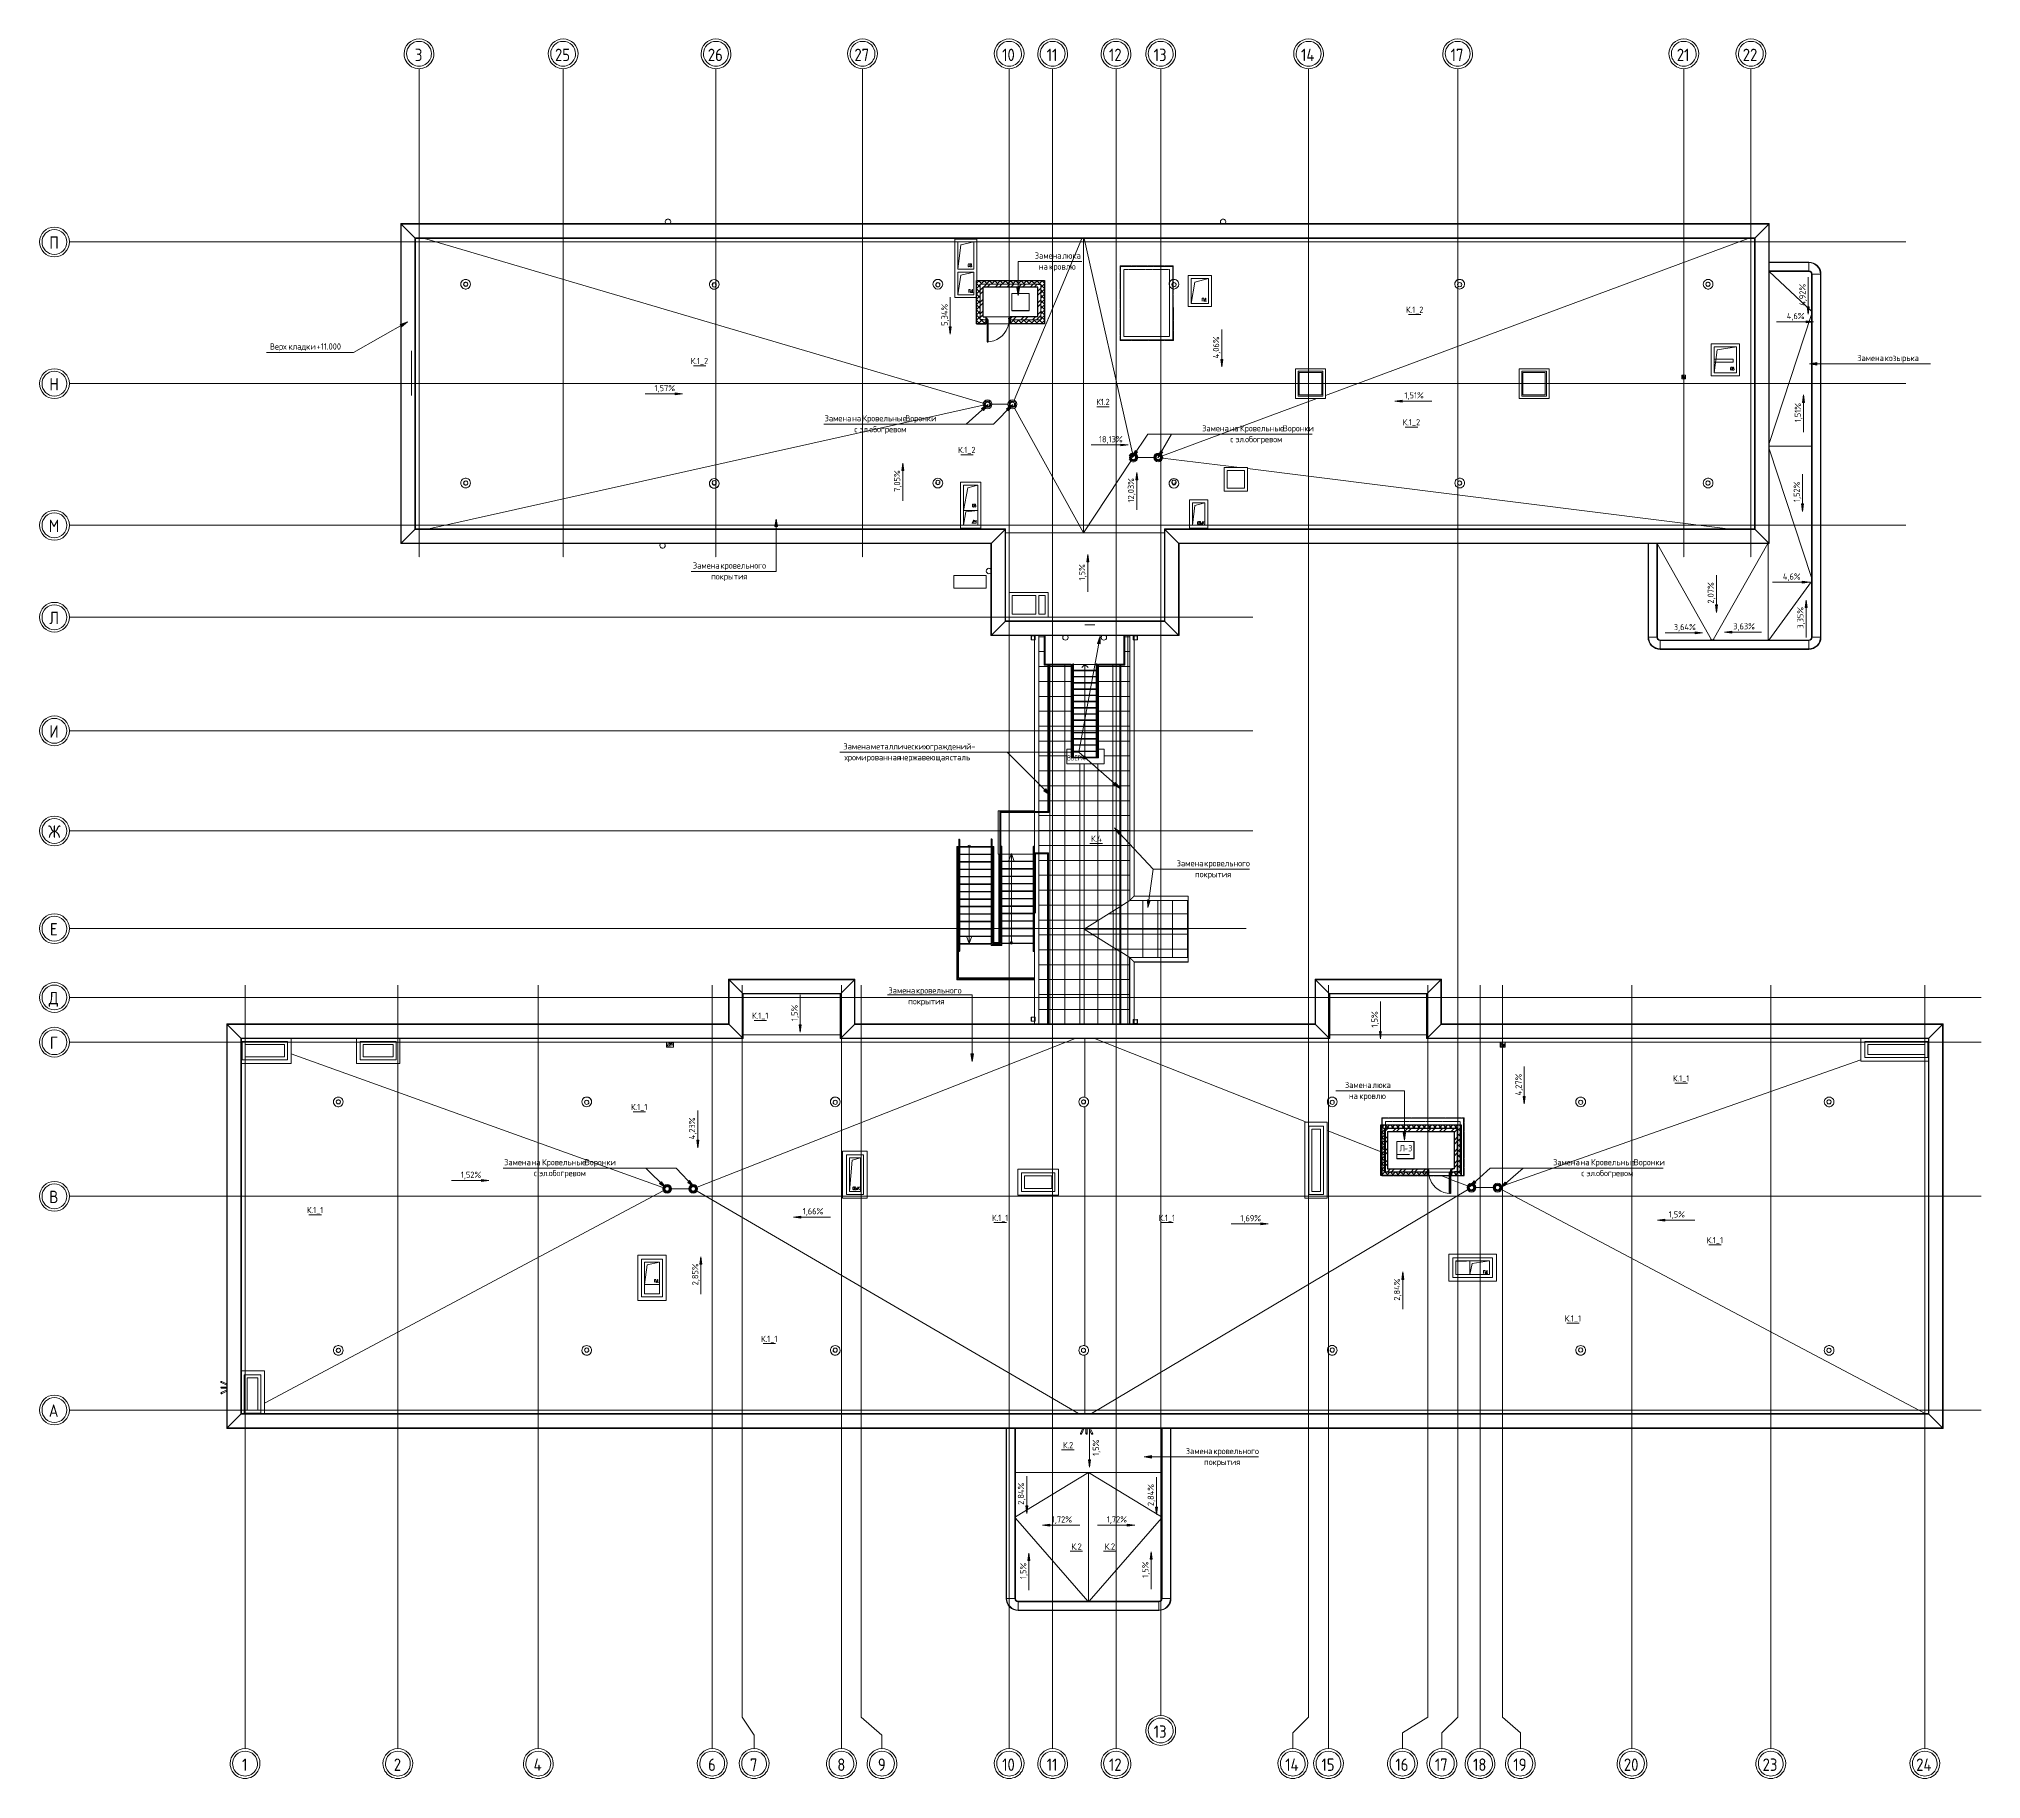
# Model space of a CAD drawing. Header units: millimetres. Extents: x -1073752 to 1436911, y -1379358 to 94781.
# Drawn here: x 297969 to 376136, y -288992 to -218965 of the extents above; entities that cross this region are included whole.
import ezdxf

# ---------------------------------------------------------------- set-up
doc = ezdxf.new("R2010")
doc.units = ezdxf.units.MM
doc.linetypes.add('ADSK_Линия сетки', pattern=[25, 20, -2.5, 0, -2.5])
doc.linetypes.add('Сверху', pattern=[3.96875, 2.38125, -1.5875])
for name, color, linetype, lineweight in [('Балясины', 252, 'Continuous', 9), ('Двери', 252, 'Continuous', 9), ('Желоба', 7, 'Continuous', 9), ('Каркас несущий', 7, 'Continuous', 18), ('Каркас_Импост', 7, 'Continuous', 9), ('Крыши', 7, 'Continuous', 9), ('Лестницы', 7, 'Continuous', 9), ('Марки крыш', 252, 'Continuous', 18), ('Марки обобщенной модели', 252, 'Continuous', 20), ('Мебель', 252, 'Continuous', 18), ('Монтажный зазор', 7, 'Continuous', 9), ('Обобщенные модели', 252, 'Continuous', 18), ('Ограждение', 252, 'Continuous', 9), ('Осветительные приборы', 252, 'Continuous', 18), ('Оси', 252, 'Continuous', 9), ('Панель', 252, 'Continuous', 30), ('Перекрытия', 7, 'Continuous', 18), ('Поручни', 252, 'Continuous', 9), ('Специальное оборудование', 252, 'Continuous', 18), ('Стены разрез', 7, 'Continuous', 30), ('Стены штриховка', 7, 'Continuous', 9), ('Стрелки вверх', 7, 'Continuous', 18), ('Типовые аннотации', 252, 'Continuous', 18), ('Тонкие линии', 7, 'Continuous', 18), ('Траектории лестницы', 7, 'Continuous', 18), ('Уклоны в точках', 7, 'Continuous', 9), ('Штриховка поверхностей', 7, 'Continuous', 9), ('Элементы узлов', 252, 'Continuous', 18)]:
    doc.layers.add(name, color=color, linetype=linetype, lineweight=lineweight)
doc.layers.add('Линии', color=7, linetype='Continuous', lineweight=9, true_color=0x00a600)
doc.layers.add('Стены', color=194, linetype='Continuous')
doc.styles.add('GOST Common', font='', dxfattribs={"width": 0.9, "height": 500})
doc.styles.add('GOST Common_2', font='', dxfattribs={"width": 0.9, "height": 250})
doc.styles.add('GOST Common_3', font='', dxfattribs={"height": 3.5})
doc.styles.get('GOST Common').set_extended_font_data('GOST 2.304 type A')
doc.styles.get('GOST Common_2').set_extended_font_data('GOST type B')
doc.styles.get('GOST Common_3').set_extended_font_data('GOST 2.304 type A')
pattern_1 = [(90, (-34935.1, 20977.94), (-599.88, 4e-14), []), (180, (-34935.1, 20977.94), (-7e-14, -600), [])]
pattern_2 = [(45, (-35002.24, 20977.94), (-235.7317, 235.7317), []), (45, (-34845.08, 20977.94), (-235.7317, 235.7317), [])]
pattern_3 = [(45, (-35002.24, 20977.94), (-106.066, 106.066), []), (135, (-35002.24, 20977.94), (-106.066, -106.066), [])]
pattern_4 = [(0, (-35002.24, 20977.94), (406.4, 101.6), [33.528, -271.272, 33.528, -271.272, -1625.6]), (0, (-35002.24, 20977.94), (406.4, 101.6), [-609.6, 33.528, -576.072, 33.528, -271.272, -711.2]), (0, (-35002.24, 20977.94), (406.4, 101.6), [-1524, 33.528, -169.672, 33.528, -474.472]), (120, (-34849.84, 21028.74), (-291.18818, 301.15272), [33.528, -271.272, 33.528, -271.272, -1625.6]), (120, (-34849.84, 21028.74), (-291.18818, 301.15272), [-609.6, 33.528, -576.072, 33.528, -271.272, -711.2]), (120, (-34849.84, 21028.74), (-291.18818, 301.15272), [-1524, 33.528, -169.672, 33.528, -474.472]), (240, (-34799.04, 21231.94), (-115.21182, -402.75272), [33.528, -271.272, 33.528, -271.272, -1625.6]), (240, (-34799.04, 21231.94), (-115.21182, -402.75272), [-609.6, 33.528, -576.072, 33.528, -271.272, -711.2]), (240, (-34799.04, 21231.94), (-115.21182, -402.75272), [-1524, 33.528, -169.672, 33.528, -474.472])]

# ---------------------------------------------------------------- blocks, each defined once
blk = doc.blocks.new('Ограждение - Ограждение-791046-Маркировочный план кровли')
at = {"layer": 'Поручни'}
for p, q in [((2029, 10922), (2029, 9778)), ((2069, 9738), (2069, 10922)), ((2029, 9778), (1014, 9778)), ((1014, 9778), (1014, 9738)), ((1014, 9738), (2069, 9738))]:
    blk.add_line(p, q, dxfattribs=at)
at = {"layer": 'Поручни', "flags": 128}
for points in [[(2029, 9778), (2030, 9778), (2032, 9776), (2035, 9772), (2039, 9768), (2044, 9763), (2049, 9758), (2054, 9753), (2059, 9748), (2063, 9744), (2066, 9741), (2068, 9739), (2069, 9738)], [(2069, 9738), (2068, 9739), (2066, 9741), (2063, 9744), (2059, 9748), (2054, 9753), (2049, 9758), (2044, 9763), (2039, 9768), (2035, 9772), (2032, 9776), (2030, 9778), (2029, 9778)]]:
    blk.add_lwpolyline(points, dxfattribs=at)
blk = doc.blocks.new('Ограждение - Ограждение-791125-Маркировочный план кровли')
at = {"layer": 'Поручни'}
for p, q in [((-1171, 10922), (-1171, 9738)), ((-1131, 9778), (-1131, 10922)), ((-1171, 9738), (-86, 9738)), ((-86, 9778), (-1131, 9778)), ((-86, 9738), (-86, 9778))]:
    blk.add_line(p, q, dxfattribs=at)
at = {"layer": 'Поручни', "flags": 128}
for points in [[(-1171, 9738), (-1170, 9739), (-1168, 9741), (-1165, 9744), (-1161, 9748), (-1156, 9753), (-1151, 9758), (-1146, 9763), (-1141, 9768), (-1137, 9772), (-1134, 9776), (-1132, 9778), (-1131, 9778)], [(-1131, 9778), (-1132, 9778), (-1134, 9776), (-1137, 9772), (-1141, 9768), (-1146, 9763), (-1151, 9758), (-1156, 9753), (-1161, 9748), (-1165, 9744), (-1168, 9741), (-1170, 9739), (-1171, 9738)]]:
    blk.add_lwpolyline(points, dxfattribs=at)
blk = doc.blocks.new('Воронка - Тип-772645-Маркировочный план кровли')
at = {"layer": 'Обобщенные модели'}
for p, q in [((-74, 85), (-85, 85)), ((-85, 85), (-85, -85)), ((-74, 85), (-74, -85)), ((74, -85), (74, 85)), ((85, 85), (74, 85)), ((85, -85), (85, 85)), ((-85, -85), (-74, -85)), ((74, -85), (85, -85))]:
    blk.add_line(p, q, dxfattribs=at)
at = {"layer": 'Обобщенные модели', "flags": 128}
for points in [[(74, 85), (70, 83), (61, 81), (49, 79), (35, 78), (18, 77), (0, 77), (-18, 77), (-35, 78), (-49, 79), (-61, 81), (-70, 83), (-74, 85)], [(-74, -85), (-70, -83), (-61, -81), (-49, -79), (-35, -78), (-18, -77), (0, -77), (18, -77), (35, -78), (49, -79), (61, -81), (70, -83), (74, -85)]]:
    blk.add_lwpolyline(points, dxfattribs=at)
blk = doc.blocks.new('AC_Дверь_Однопольная_Стальная_без фурнитуры_ - Дн-13л__1_ 2000х980 Л-5254574-Маркировочный план кровли')
at = {"layer": 'Каркас_Импост'}
for p, q in [((-440, 60), (-470, 60)), ((-470, 60), (-470, -10)), ((-440, 20), (-440, 60)), ((-430, 20), (-440, 20)), ((-430, -10), (-430, 20)), ((440, 20), (430, 20)), ((430, 20), (430, -10)), ((470, 60), (440, 60)), ((440, 60), (440, 20)), ((470, -10), (470, 60)), ((-470, -10), (-430, -10)), ((430, -10), (470, -10))]:
    blk.add_line(p, q, dxfattribs=at)
at = {"layer": 'Монтажный зазор'}
for p, q in [((-470, 60), (-490, 60)), ((-490, 60), (-490, -10)), ((-470, -10), (-470, 60)), ((490, 60), (470, 60)), ((470, 60), (470, -10)), ((490, -10), (490, 60)), ((-490, -10), (-470, -10)), ((470, -10), (490, -10))]:
    blk.add_line(p, q, dxfattribs=at)
at = {"layer": 'Панель'}
for p, q in [((440, 940), (400, 940)), ((400, 940), (400, 363)), ((440, 363), (440, 940)), ((400, 358), (400, 357)), ((400, 357), (400, 347)), ((400, 347), (400, 345)), ((400, 345), (400, 341)), ((400, 341), (400, 212)), ((400, 212), (400, 60)), ((400, 60), (440, 60)), ((440, 357), (440, 358)), ((440, 347), (440, 357)), ((440, 345), (440, 347)), ((440, 341), (440, 345)), ((440, 212), (440, 341)), ((440, 60), (440, 212))]:
    blk.add_line(p, q, dxfattribs=at)
at = {"layer": 'Панель', "lineweight": 9}
for start, end in [(90, 159.82512), (170.03341, 180), (161.31761, 170.03341), (161.08009, 161.31761), (160.2282, 160.90622), (160.90622, 161.08009)]:
    blk.add_arc((440, 60), 880, start, end, dxfattribs=at)
blk = doc.blocks.new('Трехрожковый флагодержатель - Трехрожковый флагодержатель-1741655-Маркировочный план кровли')
at = {"layer": 'Мебель'}
for p, q in [((-424, -30), (-424, 0)), ((-146, 0), (-146, -30)), ((146, 0), (146, -30)), ((424, 0), (424, -30)), ((-146, -30), (-424, -30)), ((-149, -30), (-247, -243)), ((-202, -264), (-94, -30)), ((146, -30), (-146, -30)), ((-24, -30), (-24, -250)), ((26, -250), (26, -30)), ((94, -30), (202, -265)), ((424, -30), (146, -30)), ((248, -244), (149, -30))]:
    blk.add_line(p, q, dxfattribs=at)
for centre, major_axis, ratio, start_param, end_param in [((-225, -254), (-22.7, 10.5), 0.627171, 3.776342, 6.917934), ((-225, -254), (-22.7, 10.5), 0.627171, 0.634749, 3.776342), ((1, -250), (25, 0), 0.707107, 0, 3.141593), ((1, -250), (-25, 0), 0.707107, 0, 3.141593), ((225, -254), (22.7, 10.5), 0.627171, 2.506844, 5.648436), ((225, -254), (22.7, 10.5), 0.627171, 5.648436, 8.790029)]:
    blk.add_ellipse(centre, major_axis=major_axis, ratio=ratio, start_param=start_param, end_param=end_param, dxfattribs=at)
blk = doc.blocks.new('Ограждение - Ограждение-2058255-Маркировочный план кровли')
at = {"layer": 'Поручни'}
for p, q in [((969, 9758), (1009, 9758)), ((969, 6008), (969, 9758)), ((1009, 6008), (1009, 9758)), ((1009, 6008), (969, 6008))]:
    blk.add_line(p, q, dxfattribs=at)
blk = doc.blocks.new('Ограждение - Ограждение-2058259-Маркировочный план кровли')
at = {"layer": 'Поручни'}
for p, q in [((-81, 9758), (-41, 9758)), ((-81, 6008), (-81, 9758)), ((-41, 6008), (-41, 9758)), ((-41, 6008), (-81, 6008))]:
    blk.add_line(p, q, dxfattribs=at)
blk = doc.blocks.new('Тип верхнего поручня - Верхний поручень_Внутренний_-2058265-Маркировочный план кровли')
at = {"layer": 'Ограждение'}
for p, q in [((919, 9758), (919, 6008)), ((959, 6008), (959, 9758))]:
    blk.add_line(p, q, dxfattribs=at)
at = {"layer": 'Ограждение', "flags": 128}
for points in [[(938, 9758), (939, 9758), (941, 9758)], [(941, 6008), (939, 6008), (938, 6008)]]:
    blk.add_lwpolyline(points, dxfattribs=at)
blk = doc.blocks.new('Тип верхнего поручня - D40-16087-Маркировочный план кровли')
at = {"layer": 'Ограждение', "flags": 128}
for points in [[(920, 6018), (920, 6016), (920, 6015), (920, 6014), (921, 6013), (921, 6012), (922, 6010), (923, 6010), (923, 6009), (924, 6008), (924, 6007), (925, 6006), (926, 6006), (926, 6005), (927, 6005), (928, 6004), (928, 6004), (929, 6003), (929, 6003), (930, 6003), (931, 6002), (931, 6002), (932, 6002), (932, 6002), (933, 6001), (933, 6001), (934, 6001), (934, 6001), (935, 6001), (935, 6001), (936, 6001), (936, 6000), (937, 6000), (937, 6000), (938, 6000), (938, 6000), (939, 6000), (939, 6000), (939, 6000)], [(959, 6018), (959, 6016), (959, 6015), (958, 6014), (958, 6013), (957, 6012), (957, 6010), (956, 6010), (956, 6009), (955, 6008), (954, 6007), (954, 6006), (953, 6006), (953, 6005), (952, 6005), (951, 6004), (951, 6004), (950, 6003), (949, 6003), (949, 6003), (948, 6002), (948, 6002), (947, 6002), (947, 6002), (946, 6001), (945, 6001), (945, 6001), (944, 6001), (944, 6001), (943, 6001), (943, 6001), (942, 6000), (942, 6000), (941, 6000), (941, 6000), (941, 6000), (940, 6000), (940, 6000), (939, 6000)]]:
    blk.add_lwpolyline(points, dxfattribs=at)
blk = doc.blocks.new('Тип верхнего поручня - D40-V2-Маркировочный план кровли')
at = {"layer": 'Ограждение', "flags": 128}
for points in [[(919, 9770), (919, 9772), (920, 9773), (920, 9774), (920, 9775), (920, 9777), (921, 9778), (921, 9779), (922, 9780), (923, 9781), (923, 9782), (924, 9783), (924, 9783), (925, 9784), (926, 9785), (926, 9785), (927, 9786), (928, 9786), (928, 9787), (929, 9787), (929, 9788), (930, 9788), (931, 9788), (931, 9788), (932, 9789), (932, 9789), (933, 9789), (933, 9789), (934, 9789), (934, 9790), (935, 9790), (935, 9790), (936, 9790), (936, 9790), (937, 9790), (937, 9790), (938, 9790), (938, 9790), (939, 9790), (939, 9790), (939, 9790)], [(959, 9770), (959, 9772), (959, 9773), (959, 9774), (959, 9775), (958, 9777), (958, 9778), (957, 9779), (957, 9780), (956, 9781), (956, 9782), (955, 9783), (954, 9783), (954, 9784), (953, 9785), (953, 9785), (952, 9786), (951, 9786), (951, 9787), (950, 9787), (949, 9788), (949, 9788), (948, 9788), (948, 9788), (947, 9789), (947, 9789), (946, 9789), (945, 9789), (945, 9789), (944, 9790), (944, 9790), (943, 9790), (943, 9790), (942, 9790), (942, 9790), (941, 9790), (941, 9790), (941, 9790), (940, 9790), (940, 9790), (939, 9790)]]:
    blk.add_lwpolyline(points, dxfattribs=at)
at = {"layer": 'Ограждение'}
for start_param, end_param in [(3.01728, 4.712389), (1.77604, 1.882179), (1.570796, 1.647758), (4.712389, 6.425437), (1.367779, 1.434895)]:
    blk.add_ellipse((939, 9770), major_axis=(20, 0), ratio=0.596139, start_param=start_param, end_param=end_param, dxfattribs=at)
blk = doc.blocks.new('Тип верхнего поручня - Верхний поручень_Внутренний_-V3-Маркировочный план кровли')
at = {"layer": 'Ограждение'}
for p, q in [((919, 9758), (959, 9758)), ((919, 6008), (919, 9758)), ((959, 6008), (959, 9758)), ((919, 6008), (959, 6008))]:
    blk.add_line(p, q, dxfattribs=at)
blk = doc.blocks.new('Тип верхнего поручня - Верхний поручень_Внутренний_-2058277-Маркировочный план кровли')
at = {"layer": 'Ограждение'}
for p, q in [((-31, 9758), (-31, 6008)), ((9, 6008), (9, 9758))]:
    blk.add_line(p, q, dxfattribs=at)
at = {"layer": 'Ограждение', "flags": 128}
for points in [[(-13, 9758), (-11, 9758), (-10, 9758)], [(-10, 6008), (-11, 6008), (-13, 6008)]]:
    blk.add_lwpolyline(points, dxfattribs=at)
blk = doc.blocks.new('Тип верхнего поручня - Верхний поручень_Внутренний_-V4-Маркировочный план кровли')
at = {"layer": 'Ограждение'}
for p, q in [((-31, 9758), (9, 9758)), ((-31, 6008), (-31, 9758)), ((9, 6008), (9, 9758)), ((-31, 6008), (9, 6008))]:
    blk.add_line(p, q, dxfattribs=at)
blk = doc.blocks.new('Свес с кровли 2 - Свес с кровли 2-3233070-Маркировочный план кровли')
at = {"layer": 'Обобщенные модели', "linetype": 'Сверху'}
for p, q in [((1876, 25798), (1876, 22802)), ((4020, 25798), (1876, 25798)), ((4022, 22802), (4020, 25798)), ((1881, 25794), (1882, 25793)), ((1882, 25793), (1881, 25794)), ((1882, 25792), (1894, 25780)), ((1898, 25777), (1882, 25792)), ((1894, 25780), (1892, 25782)), ((1892, 25782), (1892, 22818)), ((1892, 25782), (1894, 25780)), ((4004, 25782), (1892, 25782)), ((1894, 25780), (1894, 22821)), ((1894, 25780), (1894, 22820)), ((1894, 25780), (1898, 25777)), ((4002, 25780), (1894, 25780)), ((4002, 25780), (1894, 25780)), ((1898, 25777), (1898, 22824)), ((3998, 25777), (1898, 25777)), ((2027, 22953), (2027, 25647)), ((3869, 25647), (2027, 25647)), ((2027, 25647), (2027, 22953)), ((3869, 25647), (2027, 25647)), ((3869, 25647), (3869, 25645)), ((3869, 25645), (3869, 25647)), ((3869, 25645), (3871, 22953)), ((3871, 22953), (3869, 25645)), ((4015, 25794), (3998, 25777)), ((3998, 25777), (4002, 25780)), ((4000, 22824), (3998, 25776)), ((4002, 25780), (4015, 25794)), ((4004, 25782), (4002, 25780)), ((4002, 25780), (4004, 25782)), ((4004, 22821), (4002, 25780)), ((4004, 22820), (4002, 25780)), ((4006, 22818), (4004, 25782)), ((1876, 22802), (4022, 22802)), ((1898, 22824), (1881, 22807)), ((1881, 22807), (1894, 22821)), ((1894, 22821), (1892, 22818)), ((1892, 22818), (1894, 22820)), ((1892, 22818), (4006, 22818)), ((1894, 22821), (1898, 22824)), ((1894, 22821), (4004, 22821)), ((1894, 22820), (4004, 22820)), ((1898, 22824), (4000, 22824)), ((3871, 22953), (2027, 22953)), ((2027, 22953), (3871, 22953)), ((4004, 22821), (4000, 22824)), ((4000, 22824), (4018, 22807)), ((4018, 22807), (4004, 22821)), ((4004, 22821), (4006, 22818)), ((4006, 22818), (4004, 22820))]:
    blk.add_line(p, q, dxfattribs=at)
for points, knots in [([(1876, 25798), (1876, 25798), (1876, 25798), (1877, 25798), (1877, 25797), (1877, 25797), (1878, 25797), (1878, 25796)], [0.6, 0.6, 0.6, 0.6, 0.7, 0.75, 0.8, 0.85, 0.9, 0.9, 0.9, 0.9]), ([(1882, 25792), (1882, 25793), (1881, 25794), (1880, 25794), (1879, 25795), (1879, 25796), (1878, 25796), (1878, 25796), (1878, 25797), (1877, 25797), (1877, 25797), (1877, 25798), (1876, 25798), (1876, 25798), (1876, 25798)], [0, 0, 0, 0, 0.1, 0.15, 0.2, 0.225, 0.25, 0.3, 0.325, 0.35, 0.4, 0.45, 0.5, 0.6, 0.6, 0.6, 0.6]), ([(1880, 25794), (1880, 25794), (1880, 25795), (1879, 25795), (1879, 25795), (1879, 25795), (1879, 25796), (1879, 25796), (1879, 25796), (1879, 25795), (1879, 25795), (1879, 25795), (1879, 25795), (1880, 25795), (1880, 25794), (1880, 25794), (1881, 25794), (1881, 25793), (1881, 25793), (1882, 25793), (1882, 25792)], [0, 0, 0, 0, 0.1, 0.15, 0.2, 0.25, 0.3, 0.4, 0.5, 0.55, 0.6, 0.65, 0.675, 0.7, 0.75, 0.8, 0.825, 0.85, 0.9, 1, 1, 1, 1]), ([(4020, 25798), (4020, 25798), (4020, 25798), (4019, 25798), (4019, 25797), (4019, 25797), (4018, 25797), (4018, 25796), (4018, 25796), (4017, 25796), (4017, 25795), (4016, 25794), (4015, 25794), (4014, 25793), (4014, 25792)], [-0.6, -0.6, -0.6, -0.6, -0.5, -0.45, -0.4, -0.35, -0.325, -0.3, -0.25, -0.225, -0.2, -0.15, -0.1, 0, 0, 0, 0]), ([(4014, 25792), (4014, 25793), (4015, 25793), (4015, 25794), (4016, 25794), (4016, 25794), (4016, 25794), (4016, 25795), (4016, 25795), (4017, 25795), (4017, 25795), (4017, 25795), (4017, 25796), (4017, 25796), (4017, 25796), (4017, 25795), (4017, 25795), (4017, 25795), (4016, 25795), (4016, 25794), (4016, 25794)], [-1, -1, -1, -1, -0.9, -0.85, -0.8, -0.775, -0.75, -0.7, -0.675, -0.65, -0.6, -0.55, -0.5, -0.4, -0.3, -0.25, -0.2, -0.15, -0.1, 0, 0, 0, 0]), ([(1882, 22808), (1882, 22808), (1881, 22807), (1880, 22806), (1879, 22805), (1879, 22805), (1878, 22805), (1878, 22804), (1878, 22804), (1877, 22803), (1877, 22803), (1877, 22803), (1876, 22802), (1876, 22802), (1876, 22802)], [0, 0, 0, 0, 0.1, 0.15, 0.2, 0.225, 0.25, 0.3, 0.325, 0.35, 0.4, 0.45, 0.5, 0.6, 0.6, 0.6, 0.6]), ([(1876, 22802), (1876, 22802), (1876, 22802), (1877, 22803), (1877, 22803), (1877, 22804), (1878, 22804), (1878, 22804)], [0.6, 0.6, 0.6, 0.6, 0.7, 0.75, 0.8, 0.85, 0.9, 0.9, 0.9, 0.9]), ([(1880, 22807), (1880, 22806), (1880, 22806), (1879, 22806), (1879, 22805), (1879, 22805), (1879, 22805), (1879, 22805), (1879, 22805), (1879, 22805), (1879, 22805), (1879, 22806), (1879, 22806), (1880, 22806), (1880, 22806), (1880, 22807), (1881, 22807), (1881, 22807), (1881, 22808), (1882, 22808), (1882, 22808)], [0, 0, 0, 0, 0.1, 0.15, 0.2, 0.25, 0.3, 0.4, 0.5, 0.55, 0.6, 0.65, 0.675, 0.7, 0.75, 0.8, 0.825, 0.85, 0.9, 1, 1, 1, 1]), ([(4016, 22808), (4017, 22808), (4017, 22807), (4018, 22806), (4019, 22805), (4019, 22805), (4020, 22805), (4020, 22804), (4021, 22804), (4021, 22803), (4021, 22803), (4022, 22803), (4022, 22802), (4022, 22802), (4022, 22802)], [0, 0, 0, 0, 0.1, 0.15, 0.2, 0.225, 0.25, 0.3, 0.325, 0.35, 0.4, 0.45, 0.5, 0.6, 0.6, 0.6, 0.6]), ([(4018, 22807), (4018, 22806), (4018, 22806), (4019, 22806), (4019, 22805), (4019, 22805), (4020, 22805), (4020, 22805), (4020, 22805), (4019, 22805), (4019, 22805), (4019, 22806), (4019, 22806), (4018, 22806), (4018, 22806), (4018, 22807), (4018, 22807), (4017, 22807), (4017, 22808), (4016, 22808), (4016, 22808)], [0, 0, 0, 0, 0.1, 0.15, 0.2, 0.25, 0.3, 0.4, 0.5, 0.55, 0.6, 0.65, 0.675, 0.7, 0.75, 0.8, 0.825, 0.85, 0.9, 1, 1, 1, 1]), ([(4022, 22802), (4022, 22802), (4022, 22802), (4022, 22803), (4021, 22803), (4021, 22804), (4020, 22804), (4020, 22804)], [0.6, 0.6, 0.6, 0.6, 0.7, 0.75, 0.8, 0.85, 0.9, 0.9, 0.9, 0.9])]:
    blk.add_open_spline(points, degree=3, knots=knots, dxfattribs=at)
for points in [[(4018, 25796), (4018, 25797), (4019, 25797), (4019, 25797), (4019, 25798), (4020, 25798), (4020, 25798)], [(4020, 25798), (4020, 25798), (4020, 25798), (4020, 25798)]]:
    blk.add_open_spline(points, degree=3, dxfattribs=at)
blk = doc.blocks.new('Свес с кровли 1 - Свес с кровли 2-3251588-Маркировочный план кровли')
at = {"layer": 'Обобщенные модели', "linetype": 'Сверху'}
for p, q in [((12408, -8479), (12408, -10821)), ((15720, -8479), (12408, -8479)), ((12413, -8483), (12426, -8497)), ((12430, -8500), (12413, -8483)), ((12426, -8497), (12424, -8495)), ((12424, -8495), (12424, -10805)), ((12424, -8495), (12426, -8497)), ((15704, -8495), (12424, -8495)), ((12426, -8497), (12426, -10802)), ((12426, -8497), (12426, -10803)), ((12426, -8497), (12430, -8500)), ((15702, -8497), (12426, -8497)), ((15702, -8497), (12426, -8497)), ((12430, -8500), (12430, -10799)), ((15698, -8500), (12430, -8500)), ((15716, -8483), (15698, -8500)), ((15698, -8500), (15702, -8497)), ((15698, -10799), (15698, -8500)), ((15702, -8497), (15716, -8483)), ((15704, -8495), (15702, -8497)), ((15702, -8497), (15704, -8495)), ((15702, -10802), (15702, -8497)), ((15702, -10803), (15702, -8497)), ((15704, -10805), (15704, -8495)), ((15720, -10821), (15720, -8479)), ((12559, -10670), (12559, -8630)), ((15569, -8630), (12559, -8630)), ((12559, -8630), (12559, -10670)), ((15569, -8630), (12559, -8630)), ((15569, -8630), (15569, -10670)), ((15569, -10670), (15569, -8630)), ((12408, -10821), (15720, -10821)), ((12430, -10799), (12413, -10816)), ((12413, -10816), (12426, -10802)), ((12426, -10802), (12424, -10805)), ((12424, -10805), (12426, -10803)), ((12424, -10805), (15704, -10805)), ((12426, -10802), (12430, -10799)), ((12426, -10802), (15702, -10802)), ((12426, -10803), (15702, -10803)), ((12430, -10799), (15698, -10799)), ((15569, -10670), (12559, -10670)), ((12559, -10670), (15569, -10670)), ((15702, -10802), (15698, -10799)), ((15698, -10799), (15716, -10816)), ((15716, -10816), (15702, -10802)), ((15702, -10802), (15704, -10805)), ((15704, -10805), (15702, -10803))]:
    blk.add_line(p, q, dxfattribs=at)
for points, knots in [([(12408, -8479), (12408, -8479), (12408, -8479), (12409, -8479), (12409, -8480), (12409, -8480), (12410, -8480), (12410, -8481)], [0.6, 0.6, 0.6, 0.6, 0.7, 0.75, 0.8, 0.85, 0.9, 0.9, 0.9, 0.9]), ([(12414, -8485), (12414, -8484), (12413, -8483), (12412, -8483), (12411, -8482), (12411, -8481), (12410, -8481), (12410, -8481), (12410, -8480), (12409, -8480), (12409, -8480), (12409, -8479), (12408, -8479), (12408, -8479), (12408, -8479)], [0, 0, 0, 0, 0.1, 0.15, 0.2, 0.225, 0.25, 0.3, 0.325, 0.35, 0.4, 0.45, 0.5, 0.6, 0.6, 0.6, 0.6]), ([(12412, -8483), (12412, -8483), (12412, -8482), (12411, -8482), (12411, -8482), (12411, -8482), (12411, -8481), (12411, -8481), (12411, -8481), (12411, -8482), (12411, -8482), (12411, -8482), (12411, -8482), (12412, -8482), (12412, -8483), (12412, -8483), (12413, -8483), (12413, -8484), (12413, -8484), (12413, -8484)], [0, 0, 0, 0, 0.1, 0.15, 0.2, 0.25, 0.3, 0.4, 0.5, 0.55, 0.6, 0.65, 0.675, 0.7, 0.75, 0.8, 0.825, 0.85, 0.9, 0.9, 0.9, 0.9]), ([(15720, -8479), (15720, -8479), (15720, -8479), (15720, -8479), (15719, -8480), (15719, -8480), (15718, -8480), (15718, -8481), (15718, -8481), (15717, -8481), (15717, -8482), (15716, -8483), (15715, -8483), (15714, -8484), (15714, -8485)], [-0.6, -0.6, -0.6, -0.6, -0.5, -0.45, -0.4, -0.35, -0.325, -0.3, -0.25, -0.225, -0.2, -0.15, -0.1, 0, 0, 0, 0]), ([(15716, -8483), (15716, -8483), (15716, -8483), (15716, -8483), (15716, -8482), (15716, -8482)], [-0.8, -0.8, -0.8, -0.8, -0.775, -0.75, -0.7, -0.7, -0.7, -0.7]), ([(15716, -8482), (15716, -8482), (15717, -8482), (15717, -8482), (15717, -8482), (15717, -8482)], [-0.7, -0.7, -0.7, -0.7, -0.675, -0.65, -0.6, -0.6, -0.6, -0.6]), ([(12414, -10815), (12414, -10815), (12413, -10816), (12412, -10817), (12411, -10818), (12411, -10818), (12410, -10818), (12410, -10819), (12410, -10819), (12409, -10820), (12409, -10820), (12409, -10820), (12408, -10821), (12408, -10821), (12408, -10821)], [0, 0, 0, 0, 0.1, 0.15, 0.2, 0.225, 0.25, 0.3, 0.325, 0.35, 0.4, 0.45, 0.5, 0.6, 0.6, 0.6, 0.6]), ([(12408, -10821), (12408, -10821), (12408, -10821), (12409, -10820), (12409, -10820), (12409, -10819), (12410, -10819), (12410, -10819)], [0.6, 0.6, 0.6, 0.6, 0.7, 0.75, 0.8, 0.85, 0.9, 0.9, 0.9, 0.9]), ([(12411, -10818), (12411, -10818), (12411, -10818), (12411, -10818), (12411, -10817), (12411, -10817), (12412, -10817), (12412, -10817), (12412, -10816), (12413, -10816), (12413, -10816), (12413, -10815), (12414, -10815), (12414, -10815)], [0.5, 0.5, 0.5, 0.5, 0.55, 0.6, 0.65, 0.675, 0.7, 0.75, 0.8, 0.825, 0.85, 0.9, 1, 1, 1, 1]), ([(15714, -10815), (15714, -10815), (15715, -10816), (15716, -10817), (15717, -10818), (15717, -10818), (15718, -10818), (15718, -10819), (15718, -10819), (15719, -10820), (15719, -10820), (15720, -10820), (15720, -10821), (15720, -10821), (15720, -10821)], [0, 0, 0, 0, 0.1, 0.15, 0.2, 0.225, 0.25, 0.3, 0.325, 0.35, 0.4, 0.45, 0.5, 0.6, 0.6, 0.6, 0.6]), ([(15716, -10816), (15716, -10817), (15716, -10817), (15717, -10817), (15717, -10818), (15717, -10818), (15717, -10818), (15717, -10818), (15717, -10818), (15717, -10818), (15717, -10818), (15717, -10817), (15717, -10817), (15716, -10817), (15716, -10817), (15716, -10816), (15716, -10816), (15715, -10816), (15715, -10815), (15714, -10815), (15714, -10815)], [0, 0, 0, 0, 0.1, 0.15, 0.2, 0.25, 0.3, 0.4, 0.5, 0.55, 0.6, 0.65, 0.675, 0.7, 0.75, 0.8, 0.825, 0.85, 0.9, 1, 1, 1, 1]), ([(15720, -10821), (15720, -10821), (15720, -10821), (15720, -10820), (15719, -10820), (15719, -10819), (15718, -10819), (15718, -10819)], [0.6, 0.6, 0.6, 0.6, 0.7, 0.75, 0.8, 0.85, 0.9, 0.9, 0.9, 0.9])]:
    blk.add_open_spline(points, degree=3, knots=knots, dxfattribs=at)
for points in [[(12413, -8484), (12413, -8484), (12414, -8484), (12414, -8485)], [(15714, -8485), (15714, -8484), (15715, -8484), (15715, -8484)], [(15715, -8484), (15715, -8484), (15715, -8483), (15716, -8483), (15716, -8483)], [(15717, -8482), (15717, -8482), (15717, -8482), (15717, -8482), (15716, -8482)], [(15716, -8482), (15716, -8483), (15716, -8483), (15716, -8483)], [(15717, -8481), (15717, -8481), (15717, -8481), (15717, -8481)], [(15717, -8481), (15717, -8481), (15717, -8481), (15717, -8481)], [(15717, -8481), (15717, -8481), (15717, -8482), (15717, -8482), (15717, -8482)], [(15717, -8482), (15717, -8482), (15717, -8482), (15717, -8481), (15717, -8481)], [(15718, -8481), (15718, -8480), (15719, -8480), (15719, -8480), (15719, -8480)], [(15719, -8480), (15719, -8479), (15720, -8479), (15720, -8479), (15720, -8479)], [(15720, -8479), (15720, -8479), (15720, -8479), (15720, -8479)], [(12412, -10817), (12412, -10817), (12411, -10817), (12411, -10818), (12411, -10818)], [(12411, -10818), (12411, -10818), (12411, -10818), (12411, -10818)], [(12411, -10818), (12411, -10818), (12411, -10818), (12411, -10818), (12411, -10818)], [(12411, -10818), (12411, -10818), (12411, -10818), (12411, -10818)], [(12412, -10816), (12412, -10817), (12412, -10817), (12412, -10817)]]:
    blk.add_open_spline(points, degree=3, dxfattribs=at)
blk = doc.blocks.new('Воронка - Тип-V5-Маркировочный план кровли')
at = {"layer": 'Обобщенные модели'}
for p, q in [((74, 85), (72, 84)), ((74, -85), (74, 85)), ((85, 85), (74, 85)), ((85, -85), (85, 85)), ((72, -84), (74, -85)), ((74, -85), (85, -85))]:
    blk.add_line(p, q, dxfattribs=at)
blk = doc.blocks.new('Ограждение - Ограждение-3902016-Маркировочный план кровли')
at = {"layer": 'Поручни'}
for p, q in [((-4666, -1491), (-4626, -1491)), ((-4666, -2893), (-4666, -1491)), ((-4626, -2853), (-4626, -1491)), ((-1568, -2893), (-4666, -2893)), ((-1568, -2853), (-4626, -2853))]:
    blk.add_line(p, q, dxfattribs=at)
blk = doc.blocks.new('Ограждение - Ограждение-3902023-Маркировочный план кровли')
at = {"layer": 'Поручни'}
for p, q in [((-3266, 2429), (-3226, 2429)), ((-3266, -1471), (-3266, 2429)), ((-3259, 2429), (-3234, 2429)), ((-3259, -739), (-3259, 2429)), ((-3234, 1701), (-3234, 2429)), ((-3226, -1453), (-3226, 2429)), ((-2966, 2127), (-2960, 2127)), ((-2966, 2127), (-2966, -1453)), ((-2932, 2127), (-2926, 2127)), ((-2926, 2127), (-2926, -1493)), ((-3266, -1493), (-3266, -1471)), ((-2926, -1493), (-3266, -1493)), ((-2966, -1453), (-3226, -1453))]:
    blk.add_line(p, q, dxfattribs=at)
blk = doc.blocks.new('Тип верхнего поручня - Верхний поручень_Внутренний_-3902029-Маркировочный план кровли')
at = {"layer": 'Ограждение'}
for p, q in [((-3316, 2529), (-3316, 2441)), ((-3316, 2410), (-3316, -1469)), ((-3294, 2529), (-3298, 2529)), ((-3276, 2441), (-3276, 2529)), ((-3276, -1469), (-3276, 2410)), ((-2916, 2227), (-2916, 2139)), ((-2916, 2126), (-2916, -1506)), ((-2894, 2227), (-2898, 2227)), ((-2876, 2139), (-2876, 2227)), ((-2876, -1506), (-2876, 2126)), ((-3316, -1483), (-3316, -1543)), ((-3316, -1543), (-2966, -1543)), ((-3276, -1503), (-3276, -1483)), ((-2966, -1503), (-3276, -1503))]:
    blk.add_line(p, q, dxfattribs=at)
at = {"layer": 'Ограждение', "flags": 128}
for points in [[(-3316, 2410), (-3316, 2412), (-3316, 2415), (-3316, 2417), (-3316, 2420), (-3316, 2423), (-3316, 2426), (-3316, 2428), (-3316, 2431), (-3316, 2434), (-3316, 2437), (-3316, 2439), (-3316, 2441)], [(-3276, 2441), (-3276, 2438), (-3276, 2435), (-3276, 2433), (-3276, 2430), (-3276, 2427), (-3276, 2424), (-3276, 2422), (-3276, 2419), (-3276, 2416), (-3276, 2414), (-3276, 2411), (-3276, 2410)], [(-2916, 2139), (-2916, 2138), (-2916, 2137), (-2916, 2135), (-2916, 2134), (-2916, 2133), (-2916, 2132), (-2916, 2131), (-2916, 2130), (-2916, 2128), (-2916, 2127), (-2916, 2126), (-2916, 2126)], [(-2876, 2126), (-2876, 2127), (-2876, 2128), (-2876, 2129), (-2876, 2130), (-2876, 2131), (-2876, 2132), (-2876, 2134), (-2876, 2135), (-2876, 2136), (-2876, 2137), (-2876, 2138), (-2876, 2139)], [(-3316, -1469), (-3316, -1470), (-3316, -1471), (-3316, -1472), (-3316, -1474), (-3316, -1475), (-3316, -1476), (-3316, -1477), (-3316, -1478), (-3316, -1479), (-3316, -1481), (-3316, -1482), (-3316, -1483)], [(-3276, -1483), (-3276, -1481), (-3276, -1480), (-3276, -1479), (-3276, -1478), (-3276, -1477), (-3276, -1475), (-3276, -1474), (-3276, -1473), (-3276, -1472), (-3276, -1471), (-3276, -1470), (-3276, -1469)], [(-2966, -1503), (-2963, -1503), (-2961, -1503), (-2958, -1503), (-2955, -1503), (-2952, -1503), (-2950, -1503), (-2947, -1503), (-2944, -1503), (-2942, -1503), (-2939, -1503), (-2936, -1503), (-2934, -1503), (-2931, -1503), (-2929, -1503), (-2927, -1503), (-2924, -1503), (-2922, -1503), (-2920, -1503), (-2918, -1503), (-2916, -1503)], [(-2896, -1543), (-2896, -1543), (-2896, -1543), (-2897, -1543), (-2897, -1543), (-2898, -1543), (-2898, -1543), (-2899, -1543), (-2900, -1543), (-2901, -1543), (-2902, -1543), (-2903, -1543), (-2904, -1543), (-2905, -1543), (-2907, -1543), (-2908, -1543), (-2910, -1543), (-2912, -1543), (-2914, -1543), (-2915, -1543), (-2917, -1543), (-2919, -1543), (-2922, -1543), (-2924, -1543), (-2926, -1543), (-2928, -1543), (-2931, -1543), (-2933, -1543), (-2936, -1543), (-2938, -1543), (-2941, -1543), (-2943, -1543), (-2946, -1543), (-2949, -1543), (-2952, -1543), (-2954, -1543), (-2957, -1543), (-2960, -1543), (-2963, -1543), (-2965, -1543), (-2966, -1543)], [(-2916, -1506), (-2916, -1507), (-2916, -1508), (-2916, -1509), (-2916, -1510), (-2916, -1511), (-2916, -1512), (-2916, -1513), (-2916, -1514), (-2916, -1515), (-2916, -1516), (-2916, -1516), (-2916, -1517), (-2916, -1518), (-2916, -1518), (-2916, -1519), (-2916, -1520), (-2916, -1520), (-2916, -1521), (-2916, -1521), (-2916, -1521), (-2916, -1522), (-2916, -1522), (-2916, -1522), (-2916, -1522), (-2916, -1523), (-2916, -1523), (-2916, -1523), (-2916, -1523)], [(-2896, -1503), (-2896, -1503), (-2896, -1503)], [(-2876, -1519), (-2876, -1520), (-2876, -1521), (-2876, -1522), (-2876, -1523), (-2876, -1523), (-2876, -1524), (-2876, -1525), (-2876, -1526), (-2877, -1527), (-2877, -1527), (-2877, -1528), (-2877, -1529), (-2877, -1530), (-2878, -1530), (-2878, -1531), (-2878, -1532), (-2879, -1533), (-2879, -1533), (-2880, -1534), (-2880, -1535), (-2880, -1535), (-2881, -1536), (-2882, -1536), (-2882, -1537), (-2883, -1538), (-2883, -1538), (-2884, -1539), (-2885, -1539), (-2885, -1540), (-2886, -1540), (-2887, -1540), (-2887, -1541), (-2888, -1541), (-2889, -1541), (-2889, -1542), (-2890, -1542), (-2891, -1542), (-2892, -1542), (-2893, -1542), (-2893, -1543), (-2894, -1543), (-2895, -1543), (-2896, -1543), (-2896, -1543)], [(-2895, -1503), (-2895, -1503), (-2894, -1503), (-2893, -1503), (-2892, -1503), (-2891, -1503), (-2891, -1504)], [(-2876, -1523), (-2876, -1523), (-2876, -1523), (-2876, -1523), (-2876, -1522), (-2876, -1522), (-2876, -1522), (-2876, -1522), (-2876, -1521), (-2876, -1521), (-2876, -1520), (-2876, -1520), (-2876, -1519), (-2876, -1519), (-2876, -1518), (-2876, -1518), (-2876, -1517), (-2876, -1516), (-2876, -1515), (-2876, -1515), (-2876, -1514), (-2876, -1513), (-2876, -1512), (-2876, -1511), (-2876, -1510), (-2876, -1509), (-2876, -1508), (-2876, -1507), (-2876, -1506)]]:
    blk.add_lwpolyline(points, dxfattribs=at)
at = {"layer": 'Ограждение'}
for start, end in [(170, 173.35601), (170.60891, 195), (172.58136, 180), (180, 360), (186.64242, 190), (203.30988, 216.67135), (220.6437, 270), (270, 315), (320.60633, 339.96715), (345, 9.3911), (6.64242, 10), (0, 7.42109), (350, 353.35601)]:
    blk.add_arc((-2896, -1523), 20, start, end, dxfattribs=at)
blk.add_open_spline([(-3298, -1525), (-3298, -1525), (-3297, -1524), (-3296, -1523), (-3295, -1522), (-3294, -1521), (-3294, -1520)], degree=3, knots=[0.46272837, 0.46272837, 0.46272837, 0.46272837, 0.47916667, 0.5, 0.52083333, 0.53727163, 0.53727163, 0.53727163, 0.53727163], dxfattribs=at)
blk = doc.blocks.new('Тип верхнего поручня - D40 шаг 400-977594-Маркировочный план кровли')
at = {"layer": 'Ограждение'}
for p, q in [((0, 2), (0, 0)), ((0, 0), (0, -2))]:
    blk.add_line(p, q, dxfattribs=at)
at = {"layer": 'Ограждение', "flags": 128}
for points in [[(0, 20), (8, 20), (16, 20), (24, 20), (32, 20), (40, 20), (48, 20), (55, 20), (63, 20), (70, 20), (78, 20), (85, 20), (92, 20), (99, 20), (106, 20), (113, 20), (119, 20), (126, 20), (132, 20), (138, 20), (143, 20), (149, 20), (154, 20), (159, 20), (164, 20), (168, 20), (172, 20), (176, 20), (180, 20), (183, 20), (186, 20), (189, 20), (192, 20), (194, 20), (196, 20), (197, 20), (198, 20), (199, 20), (200, 20), (200, 20), (200, 20)], [(200, 20), (200, 20), (199, 20), (199, 20), (197, 20), (196, 20), (194, 20), (192, 20), (190, 20), (187, 20), (184, 20), (181, 20), (177, 20), (174, 20), (169, 20), (165, 20), (160, 20), (156, 20), (150, 20), (145, 20), (139, 20), (133, 20), (127, 20), (121, 20), (115, 20), (108, 20), (101, 20), (94, 20), (87, 20), (80, 20), (72, 20), (65, 20), (57, 20), (50, 20), (42, 20), (34, 20), (26, 20), (18, 20), (10, 20), (2, 20), (0, 20)], [(200, 20), (201, 20), (202, 20), (202, 20), (203, 20), (204, 20), (205, 19), (206, 19), (206, 19), (207, 19), (208, 18), (209, 18), (209, 18), (210, 17), (211, 17), (211, 17), (212, 16), (213, 16), (213, 15), (214, 14), (214, 14), (215, 13), (215, 13), (216, 12), (216, 11), (217, 11), (217, 10), (218, 9), (218, 9), (218, 8), (219, 7), (219, 6), (219, 6), (219, 5), (220, 4), (220, 3), (220, 3), (220, 2), (220, 1), (220, 0), (220, 0)], [(220, 0), (220, -1), (220, -2), (220, -2), (220, -3), (220, -4), (219, -5), (219, -6), (219, -6), (219, -7), (218, -8), (218, -9), (218, -9), (217, -10), (217, -11), (217, -11), (216, -12), (216, -13), (215, -13), (214, -14), (214, -14), (213, -15), (213, -15), (212, -16), (211, -16), (211, -17), (210, -17), (209, -18), (209, -18), (208, -18), (207, -19), (206, -19), (206, -19), (205, -19), (204, -20), (203, -20), (203, -20), (202, -20), (201, -20), (200, -20), (200, -20)], [(0, -20), (8, -20), (16, -20), (24, -20), (32, -20), (40, -20), (48, -20), (55, -20), (63, -20), (70, -20), (78, -20), (85, -20), (92, -20), (99, -20), (106, -20), (113, -20), (119, -20), (126, -20), (132, -20), (138, -20), (143, -20), (149, -20), (154, -20), (159, -20), (164, -20), (168, -20), (172, -20), (176, -20), (180, -20), (183, -20), (186, -20), (189, -20), (192, -20), (194, -20), (196, -20), (197, -20), (198, -20), (199, -20), (200, -20), (200, -20), (200, -20)], [(200, -20), (200, -20), (199, -20), (199, -20), (197, -20), (196, -20), (194, -20), (192, -20), (190, -20), (187, -20), (184, -20), (181, -20), (177, -20), (174, -20), (169, -20), (165, -20), (160, -20), (156, -20), (150, -20), (145, -20), (139, -20), (133, -20), (127, -20), (121, -20), (115, -20), (108, -20), (101, -20), (94, -20), (87, -20), (80, -20), (72, -20), (65, -20), (57, -20), (50, -20), (42, -20), (34, -20), (26, -20), (18, -20), (10, -20), (2, -20), (0, -20)]]:
    blk.add_lwpolyline(points, dxfattribs=at)
blk = doc.blocks.new('Тип верхнего поручня - Верхний поручень_Внутренний_-V6-Маркировочный план кровли')
at = {"layer": 'Ограждение'}
for p, q in [((-3276, 2529), (-3316, 2529)), ((-3316, 2529), (-3316, 2441)), ((-3316, 2441), (-3316, 2419)), ((-3316, 2419), (-3316, -1460)), ((-3276, 2529), (-3276, 2441)), ((-3276, 2441), (-3276, 2419)), ((-3276, 2419), (-3276, -1460)), ((-2916, 2227), (-2896, 2227)), ((-2916, 2139), (-2916, 2227)), ((-2916, 2139), (-2916, 2117)), ((-2916, -1495), (-2916, 2117)), ((-2896, 2227), (-2876, 2227)), ((-2876, 2139), (-2876, 2227)), ((-2876, 2139), (-2876, 2117)), ((-2876, -1495), (-2876, 2117)), ((-3316, -1483), (-3316, -1460)), ((-3316, -1483), (-3316, -1543)), ((-3316, -1543), (-2946, -1543)), ((-3276, -1483), (-3276, -1460)), ((-3276, -1483), (-3276, -1503)), ((-3276, -1503), (-2946, -1503)), ((-2946, -1543), (-2896, -1543)), ((-2876, -1495), (-2876, -1523))]:
    blk.add_line(p, q, dxfattribs=at)
blk = doc.blocks.new('Тип перил - Перила_Внутренний_-3902046-Маркировочный план кровли')
at = {"layer": 'Ограждение', "flags": 128}
for points in [[(-2916, 2139), (-2916, 2138), (-2916, 2137), (-2916, 2135), (-2916, 2134), (-2916, 2133), (-2916, 2132)], [(-2916, 2130), (-2916, 2128), (-2916, 2127), (-2916, 2126), (-2916, 2126)], [(-2876, 2131), (-2876, 2132), (-2876, 2134), (-2876, 2135), (-2876, 2136), (-2876, 2137), (-2876, 2138), (-2876, 2139)], [(-2876, 2126), (-2876, 2127), (-2876, 2128), (-2876, 2129), (-2876, 2130)], [(-3316, -1469), (-3316, -1470), (-3316, -1471), (-3316, -1472), (-3316, -1474)], [(-3316, -1475), (-3316, -1476), (-3316, -1477), (-3316, -1478), (-3316, -1479), (-3316, -1481), (-3316, -1482), (-3316, -1483)], [(-3276, -1473), (-3276, -1472), (-3276, -1471), (-3276, -1470), (-3276, -1469)], [(-3276, -1483), (-3276, -1481), (-3276, -1480), (-3276, -1479), (-3276, -1478), (-3276, -1477), (-3276, -1475)], [(-2916, -1473), (-2916, -1474), (-2916, -1475), (-2916, -1476), (-2917, -1478), (-2917, -1479), (-2917, -1480), (-2917, -1481), (-2918, -1482), (-2918, -1483), (-2919, -1484), (-2919, -1486), (-2920, -1487), (-2920, -1488), (-2921, -1489), (-2921, -1490), (-2922, -1491), (-2923, -1492), (-2924, -1493), (-2924, -1493), (-2925, -1494), (-2926, -1495), (-2927, -1496), (-2928, -1497), (-2929, -1497), (-2930, -1498), (-2931, -1499), (-2932, -1499), (-2933, -1500), (-2934, -1500), (-2935, -1501), (-2936, -1501), (-2938, -1502), (-2939, -1502), (-2940, -1502), (-2941, -1502), (-2942, -1503), (-2943, -1503), (-2945, -1503), (-2946, -1503)], [(-2946, -1543), (-2943, -1543), (-2941, -1543), (-2939, -1542)]]:
    blk.add_lwpolyline(points, dxfattribs=at)
blk = doc.blocks.new('Тип перил - Перила_Внутренний_-V7-Маркировочный план кровли')
at = {"layer": 'Ограждение'}
for p, q in [((-2916, 2139), (-2916, 2126)), ((-2876, 2139), (-2876, 2126)), ((-3316, -1483), (-3316, -1469)), ((-3276, -1483), (-3276, -1469))]:
    blk.add_line(p, q, dxfattribs=at)
for radius, end in [(30, 360), (70, 271.41397)]:
    blk.add_arc((-2946, -1473), radius, 270, end, dxfattribs=at)
blk = doc.blocks.new('Ограждение - Ограждение-3902064-Маркировочный план кровли')
at = {"layer": 'Поручни'}
for p, q in [((-4666, 2409), (-4626, 2409)), ((-4666, 2409), (-4666, -1471)), ((-4626, 2409), (-4626, -1471)), ((-4666, -1471), (-4666, -1491)), ((-4626, -1491), (-4666, -1491)), ((-4659, -1471), (-4659, -1491)), ((-4634, -1471), (-4634, -1491)), ((-4626, -1471), (-4626, -1491))]:
    blk.add_line(p, q, dxfattribs=at)
blk = doc.blocks.new('Тип верхнего поручня - Верхний поручень_Внутренний_-3902067-Маркировочный план кровли')
at = {"layer": 'Ограждение'}
for p, q in [((-4616, 2509), (-4616, 2421)), ((-4616, 2390), (-4616, -1469)), ((-4594, 2509), (-4598, 2509)), ((-4576, 2421), (-4576, 2509)), ((-4576, -1469), (-4576, 2390)), ((-4616, -1483), (-4616, -1571)), ((-4576, -1571), (-4576, -1483)), ((-4598, -1571), (-4594, -1571))]:
    blk.add_line(p, q, dxfattribs=at)
at = {"layer": 'Ограждение', "flags": 128}
for points in [[(-4616, 2390), (-4616, 2392), (-4616, 2395), (-4616, 2397), (-4616, 2400), (-4616, 2403), (-4616, 2406), (-4616, 2408), (-4616, 2411), (-4616, 2414), (-4616, 2417), (-4616, 2419), (-4616, 2421)], [(-4576, 2421), (-4576, 2418), (-4576, 2415), (-4576, 2413), (-4576, 2410), (-4576, 2407), (-4576, 2404), (-4576, 2402), (-4576, 2399), (-4576, 2396), (-4576, 2394), (-4576, 2391), (-4576, 2390)], [(-4616, -1469), (-4616, -1470), (-4616, -1471), (-4616, -1472), (-4616, -1474), (-4616, -1475), (-4616, -1476), (-4616, -1477), (-4616, -1478), (-4616, -1479), (-4616, -1481), (-4616, -1482), (-4616, -1483)], [(-4576, -1483), (-4576, -1481), (-4576, -1480), (-4576, -1479), (-4576, -1478), (-4576, -1477), (-4576, -1475), (-4576, -1474), (-4576, -1473), (-4576, -1472), (-4576, -1471), (-4576, -1470), (-4576, -1469)]]:
    blk.add_lwpolyline(points, dxfattribs=at)
blk = doc.blocks.new('Тип верхнего поручня - Верхний поручень_Внутренний_-V8-Маркировочный план кровли')
at = {"layer": 'Ограждение'}
for p, q in [((-4576, 2509), (-4616, 2509)), ((-4616, 2509), (-4616, 2421)), ((-4616, 2421), (-4616, 2399)), ((-4616, 2399), (-4616, -1460)), ((-4576, 2509), (-4576, 2421)), ((-4576, 2421), (-4576, 2399)), ((-4576, 2399), (-4576, -1460)), ((-4616, -1483), (-4616, -1460)), ((-4616, -1483), (-4616, -1571)), ((-4576, -1483), (-4576, -1460)), ((-4576, -1483), (-4576, -1571)), ((-4576, -1571), (-4616, -1571))]:
    blk.add_line(p, q, dxfattribs=at)
blk = doc.blocks.new('Ограждение - Ограждение-3902089-Маркировочный план кровли')
at = {"layer": 'Поручни'}
for p, q in [((-1566, 2149), (-1526, 2149)), ((-1566, 2149), (-1566, 2127)), ((-1566, 2127), (-1566, -101)), ((-1526, 2149), (-1526, 2127)), ((-1526, 2127), (-1526, -247))]:
    blk.add_line(p, q, dxfattribs=at)
blk = doc.blocks.new('Тип верхнего поручня - Верхний поручень_Внутренний_-3902092-Маркировочный план кровли')
at = {"layer": 'Ограждение'}
for p, q in [((-1616, 2227), (-1616, 2139)), ((-1616, 2126), (-1616, -1453)), ((-1593, 2227), (-1598, 2227)), ((-1576, 2139), (-1576, 2227)), ((-1576, -1453), (-1576, 2126)), ((-1616, -1485), (-1616, -1573)), ((-1576, -1573), (-1576, -1485)), ((-1598, -1573), (-1593, -1573))]:
    blk.add_line(p, q, dxfattribs=at)
at = {"layer": 'Ограждение', "flags": 128}
for points in [[(-1616, 2139), (-1616, 2138), (-1616, 2137), (-1616, 2135), (-1616, 2134), (-1616, 2133), (-1616, 2132), (-1616, 2131), (-1616, 2130), (-1616, 2128), (-1616, 2127), (-1616, 2126), (-1616, 2126)], [(-1576, 2126), (-1576, 2127), (-1576, 2128), (-1576, 2129), (-1576, 2130), (-1576, 2131), (-1576, 2132), (-1576, 2134), (-1576, 2135), (-1576, 2136), (-1576, 2137), (-1576, 2138), (-1576, 2139)], [(-1616, -1485), (-1616, -1482), (-1616, -1479), (-1616, -1476), (-1616, -1473), (-1616, -1471), (-1616, -1468), (-1616, -1465), (-1616, -1463), (-1616, -1460), (-1616, -1457), (-1616, -1455), (-1616, -1453)], [(-1576, -1453), (-1576, -1456), (-1576, -1458), (-1576, -1461), (-1576, -1464), (-1576, -1466), (-1576, -1469), (-1576, -1472), (-1576, -1475), (-1576, -1477), (-1576, -1480), (-1576, -1483), (-1576, -1485)]]:
    blk.add_lwpolyline(points, dxfattribs=at)
blk = doc.blocks.new('Тип верхнего поручня - D40 шаг 400-V9-Маркировочный план кровли')
at = {"layer": 'Ограждение'}
for p, q in [((0, 3), (0, 0)), ((0, 0), (0, -2))]:
    blk.add_line(p, q, dxfattribs=at)
at = {"layer": 'Ограждение', "flags": 128}
for points in [[(0, 20), (8, 20), (16, 20), (24, 20), (32, 20), (40, 20), (48, 20), (55, 20), (63, 20), (70, 20), (78, 20), (85, 20), (92, 20), (99, 20), (106, 20), (113, 20), (119, 20), (126, 20), (132, 20), (138, 20), (143, 20), (149, 20), (154, 20), (159, 20), (164, 20), (168, 20), (172, 20), (176, 20), (180, 20), (183, 20), (186, 20), (189, 20), (192, 20), (194, 20), (196, 20), (197, 20), (198, 20), (199, 20), (200, 20), (200, 20), (200, 20)], [(200, 20), (200, 20), (199, 20), (199, 20), (197, 20), (196, 20), (194, 20), (192, 20), (190, 20), (187, 20), (184, 20), (181, 20), (177, 20), (174, 20), (169, 20), (165, 20), (160, 20), (156, 20), (150, 20), (145, 20), (139, 20), (133, 20), (127, 20), (121, 20), (115, 20), (108, 20), (101, 20), (94, 20), (87, 20), (80, 20), (72, 20), (65, 20), (57, 20), (50, 20), (42, 20), (34, 20), (26, 20), (18, 20), (10, 20), (2, 20), (0, 20)], [(200, 20), (201, 20), (202, 20), (202, 20), (203, 20), (204, 20), (205, 19), (206, 19), (206, 19), (207, 19), (208, 18), (209, 18), (209, 18), (210, 17), (211, 17), (211, 17), (212, 16), (213, 16), (213, 15), (214, 14), (214, 14), (215, 13), (215, 13), (216, 12), (216, 11), (217, 11), (217, 10), (218, 9), (218, 9), (218, 8), (219, 7), (219, 6), (219, 6), (219, 5), (220, 4), (220, 3), (220, 3), (220, 2), (220, 1), (220, 0), (220, 0)], [(220, 0), (220, -1), (220, -2), (220, -2), (220, -3), (220, -4), (219, -5), (219, -6), (219, -6), (219, -7), (218, -8), (218, -9), (218, -9), (217, -10), (217, -11), (217, -11), (216, -12), (216, -13), (215, -13), (214, -14), (214, -14), (213, -15), (213, -15), (212, -16), (211, -16), (211, -17), (210, -17), (209, -18), (209, -18), (208, -18), (207, -19), (206, -19), (206, -19), (205, -19), (204, -20), (203, -20), (203, -20), (202, -20), (201, -20), (200, -20), (200, -20)], [(0, -20), (8, -20), (16, -20), (24, -20), (32, -20), (40, -20), (48, -20), (55, -20), (63, -20), (70, -20), (78, -20), (85, -20), (92, -20), (99, -20), (106, -20), (113, -20), (119, -20), (126, -20), (132, -20), (138, -20), (143, -20), (149, -20), (154, -20), (159, -20), (164, -20), (168, -20), (172, -20), (176, -20), (180, -20), (183, -20), (186, -20), (189, -20), (192, -20), (194, -20), (196, -20), (197, -20), (198, -20), (199, -20), (200, -20), (200, -20), (200, -20)], [(200, -20), (200, -20), (199, -20), (199, -20), (197, -20), (196, -20), (194, -20), (192, -20), (190, -20), (187, -20), (184, -20), (181, -20), (177, -20), (174, -20), (169, -20), (165, -20), (160, -20), (156, -20), (150, -20), (145, -20), (139, -20), (133, -20), (127, -20), (121, -20), (115, -20), (108, -20), (101, -20), (94, -20), (87, -20), (80, -20), (72, -20), (65, -20), (57, -20), (50, -20), (42, -20), (34, -20), (26, -20), (18, -20), (10, -20), (2, -20), (0, -20)]]:
    blk.add_lwpolyline(points, dxfattribs=at)
blk = doc.blocks.new('Тип верхнего поручня - D40 шаг 400-V10-Маркировочный план кровли')
at = {"layer": 'Ограждение'}
for p, q in [((0, 2), (0, 0)), ((0, 0), (0, -3))]:
    blk.add_line(p, q, dxfattribs=at)
at = {"layer": 'Ограждение', "flags": 128}
for points in [[(0, 20), (8, 20), (16, 20), (24, 20), (32, 20), (40, 20), (48, 20), (55, 20), (63, 20), (70, 20), (78, 20), (85, 20), (92, 20), (99, 20), (106, 20), (113, 20), (119, 20), (126, 20), (132, 20), (138, 20), (143, 20), (149, 20), (154, 20), (159, 20), (164, 20), (168, 20), (172, 20), (176, 20), (180, 20), (183, 20), (186, 20), (189, 20), (192, 20), (194, 20), (196, 20), (197, 20), (198, 20), (199, 20), (200, 20), (200, 20), (200, 20)], [(200, 20), (200, 20), (199, 20), (199, 20), (197, 20), (196, 20), (194, 20), (192, 20), (190, 20), (187, 20), (184, 20), (181, 20), (177, 20), (174, 20), (169, 20), (165, 20), (160, 20), (156, 20), (150, 20), (145, 20), (139, 20), (133, 20), (127, 20), (121, 20), (115, 20), (108, 20), (101, 20), (94, 20), (87, 20), (80, 20), (72, 20), (65, 20), (57, 20), (50, 20), (42, 20), (34, 20), (26, 20), (18, 20), (10, 20), (2, 20), (0, 20)], [(200, 20), (201, 20), (202, 20), (202, 20), (203, 20), (204, 20), (205, 19), (206, 19), (206, 19), (207, 19), (208, 18), (209, 18), (209, 18), (210, 17), (211, 17), (211, 17), (212, 16), (213, 16), (213, 15), (214, 14), (214, 14), (215, 13), (215, 13), (216, 12), (216, 11), (217, 11), (217, 10), (218, 9), (218, 9), (218, 8), (219, 7), (219, 6), (219, 6), (219, 5), (220, 4), (220, 3), (220, 3), (220, 2), (220, 1), (220, 0), (220, 0)], [(220, 0), (220, -1), (220, -2), (220, -2), (220, -3), (220, -4), (219, -5), (219, -6), (219, -6), (219, -7), (218, -8), (218, -9), (218, -9), (217, -10), (217, -11), (217, -11), (216, -12), (216, -13), (215, -13), (214, -14), (214, -14), (213, -15), (213, -15), (212, -16), (211, -16), (211, -17), (210, -17), (209, -18), (209, -18), (208, -18), (207, -19), (206, -19), (206, -19), (205, -19), (204, -20), (203, -20), (203, -20), (202, -20), (201, -20), (200, -20), (200, -20)], [(0, -20), (8, -20), (16, -20), (24, -20), (32, -20), (40, -20), (48, -20), (55, -20), (63, -20), (70, -20), (78, -20), (85, -20), (92, -20), (99, -20), (106, -20), (113, -20), (119, -20), (126, -20), (132, -20), (138, -20), (143, -20), (149, -20), (154, -20), (159, -20), (164, -20), (168, -20), (172, -20), (176, -20), (180, -20), (183, -20), (186, -20), (189, -20), (192, -20), (194, -20), (196, -20), (197, -20), (198, -20), (199, -20), (200, -20), (200, -20), (200, -20)], [(200, -20), (200, -20), (199, -20), (199, -20), (197, -20), (196, -20), (194, -20), (192, -20), (190, -20), (187, -20), (184, -20), (181, -20), (177, -20), (174, -20), (169, -20), (165, -20), (160, -20), (156, -20), (150, -20), (145, -20), (139, -20), (133, -20), (127, -20), (121, -20), (115, -20), (108, -20), (101, -20), (94, -20), (87, -20), (80, -20), (72, -20), (65, -20), (57, -20), (50, -20), (42, -20), (34, -20), (26, -20), (18, -20), (10, -20), (2, -20), (0, -20)]]:
    blk.add_lwpolyline(points, dxfattribs=at)
blk = doc.blocks.new('Тип верхнего поручня - Верхний поручень_Внутренний_-V11-Маркировочный план кровли')
at = {"layer": 'Ограждение'}
for p, q in [((-1616, 2227), (-1576, 2227)), ((-1616, 2139), (-1616, 2227)), ((-1616, 2139), (-1616, 2117)), ((-1616, -1462), (-1616, 2117)), ((-1576, 2139), (-1576, 2227)), ((-1576, 2139), (-1576, 2117)), ((-1576, -1462), (-1576, 2117)), ((-1616, -1485), (-1616, -1462)), ((-1616, -1573), (-1616, -1485)), ((-1576, -1485), (-1576, -1462)), ((-1576, -1573), (-1576, -1485)), ((-1616, -1573), (-1576, -1573))]:
    blk.add_line(p, q, dxfattribs=at)
blk = doc.blocks.new('Тип перил - Перила_Внутренний_-3902102-Маркировочный план кровли')
at = {"layer": 'Ограждение', "flags": 128}
for points in [[(-1616, 2139), (-1616, 2138), (-1616, 2137), (-1616, 2135), (-1616, 2134), (-1616, 2133), (-1616, 2132)], [(-1616, 2130), (-1616, 2128), (-1616, 2127), (-1616, 2126), (-1616, 2126)], [(-1576, 2131), (-1576, 2132), (-1576, 2134), (-1576, 2135), (-1576, 2136), (-1576, 2137), (-1576, 2138), (-1576, 2139)], [(-1576, 2126), (-1576, 2127), (-1576, 2128), (-1576, 2129), (-1576, 2130)]]:
    blk.add_lwpolyline(points, dxfattribs=at)
blk = doc.blocks.new('Тип перил - Перила_Внутренний_-V12-Маркировочный план кровли')
at = {"layer": 'Ограждение'}
for p, q in [((-1616, 2139), (-1616, 2126)), ((-1576, 2139), (-1576, 2126))]:
    blk.add_line(p, q, dxfattribs=at)
blk = doc.blocks.new('Ограждение - Ограждение-3902242-Маркировочный план кровли')
at = {"layer": 'Поручни'}
for p, q in [((-1031, 9738), (-1031, 3845)), ((-991, 3805), (-991, 9738)), ((-2966, 3845), (-2966, 2127)), ((-1031, 3845), (-2966, 3845)), ((-2963, 3842), (-2960, 3839)), ((-2960, 3839), (-2956, 3835)), ((-2956, 3835), (-2951, 3830)), ((-2951, 3830), (-2946, 3825)), ((-2926, 2127), (-2926, 3805)), ((-2926, 3805), (-991, 3805)), ((-2960, 2127), (-2932, 2127))]:
    blk.add_line(p, q, dxfattribs=at)
at = {"layer": 'Поручни', "flags": 128}
for points in [[(-2966, 3845), (-2966, 3845), (-2964, 3842)], [(-2926, 3805), (-2927, 3806), (-2929, 3808), (-2932, 3811), (-2936, 3815), (-2941, 3820), (-2946, 3825)], [(-1011, 3825), (-1016, 3830), (-1021, 3835), (-1025, 3839), (-1028, 3842), (-1030, 3845), (-1031, 3845)], [(-1011, 3825), (-1006, 3820), (-1001, 3815), (-997, 3811), (-993, 3808), (-991, 3806), (-991, 3805)]]:
    blk.add_lwpolyline(points, dxfattribs=at)
blk = doc.blocks.new('Ограждение - Ограждение-3902411-Маркировочный план кровли')
at = {"layer": 'Поручни'}
for p, q in [((1869, 9738), (1869, 25)), ((1909, 25), (1909, 9738)), ((1869, 25), (1869, -885)), ((1909, -885), (1909, 25)), ((1869, -885), (1869, -1795)), ((1909, -1795), (1909, -885)), ((1869, -1795), (1869, -4702)), ((1909, -4702), (1909, -1795))]:
    blk.add_line(p, q, dxfattribs=at)
for points in [[(1909, 25), (1909, 25), (1909, 25), (1907, 25), (1903, 25), (1898, 26), (1889, 26), (1879, 26), (1871, 25), (1869, 25), (1869, 25)], [(1909, -885), (1909, -885), (1909, -885), (1907, -885), (1903, -885), (1898, -885), (1889, -885), (1879, -885), (1871, -885), (1869, -885), (1869, -885)], [(1909, -1795), (1909, -1795), (1909, -1795), (1907, -1795), (1903, -1795), (1898, -1795), (1889, -1795), (1879, -1795), (1871, -1795), (1869, -1795), (1869, -1795)]]:
    blk.add_open_spline(points, degree=3, knots=[0, 0, 0, 0, 0.083333, 0.166667, 0.25, 0.333333, 0.5, 0.666667, 0.833333, 1, 1, 1, 1], dxfattribs=at)
blk = doc.blocks.new('Ограждение - Ограждение-3902708-Маркировочный план кровли')
at = {"layer": 'Поручни'}
for p, q in [((-999, 2186), (-1539, 2186)), ((-1539, 2186), (-1539, 2149)), ((-1526, 2146), (-1039, 2146)), ((-1039, 2146), (-1039, -4702)), ((-999, -4702), (-999, 2186))]:
    blk.add_line(p, q, dxfattribs=at)
at = {"layer": 'Поручни', "flags": 128}
for points in [[(-1039, 2146), (-1038, 2147), (-1036, 2149), (-1033, 2152), (-1029, 2156), (-1024, 2161), (-1019, 2166), (-1014, 2172), (-1009, 2176), (-1005, 2181), (-1001, 2184), (-999, 2186), (-999, 2186)], [(-999, 2186), (-999, 2186), (-1001, 2184), (-1005, 2181), (-1009, 2176), (-1014, 2172), (-1019, 2166), (-1024, 2161), (-1029, 2156), (-1033, 2152), (-1036, 2149), (-1038, 2147), (-1039, 2146)]]:
    blk.add_lwpolyline(points, dxfattribs=at)
blk = doc.blocks.new('TN_Воронка ТехноНИКОЛЬ с обжимным фланцем_ПВХ - Воронка с обжимным металлическим фланцем с обогревом Ø110х450мм-4655439-Маркировочный план кровли')
at = {"layer": 'Специальное оборудование', "flags": 128}
for points in [[(90, 0), (90, 4), (90, 7), (89, 11), (89, 14), (88, 18), (87, 21), (86, 25), (85, 28), (84, 32), (83, 35), (81, 38), (80, 42), (78, 45), (76, 48), (74, 51), (72, 54), (70, 57), (68, 59), (65, 62), (63, 64), (60, 67), (57, 69), (54, 72), (52, 74), (49, 76), (45, 78), (42, 79), (39, 81), (36, 82), (33, 84), (29, 85), (26, 86), (22, 87), (19, 88), (15, 89), (12, 89), (8, 90), (5, 90), (1, 90), (-3, 90), (-6, 90), (-10, 89), (-13, 89), (-17, 88), (-20, 88), (-24, 87), (-27, 86), (-31, 84), (-34, 83), (-37, 82), (-41, 80), (-44, 78), (-47, 77), (-50, 75), (-53, 73), (-56, 70), (-59, 68), (-61, 66), (-64, 63), (-66, 61), (-69, 58), (-71, 55), (-73, 52), (-75, 49), (-77, 46), (-79, 43), (-80, 40), (-82, 37), (-83, 33), (-85, 30), (-86, 27), (-87, 23), (-88, 20), (-88, 16), (-89, 13), (-89, 9), (-90, 6), (-90, 2), (-90, 0)], [(-90, 0), (-90, -4), (-90, -7), (-89, -11), (-89, -14), (-88, -18), (-87, -21), (-86, -25), (-85, -28), (-84, -32), (-83, -35), (-81, -38), (-80, -42), (-78, -45), (-76, -48), (-74, -51), (-72, -54), (-70, -57), (-68, -59), (-65, -62), (-63, -64), (-60, -67), (-57, -69), (-54, -72), (-52, -74), (-49, -76), (-45, -78), (-42, -79), (-39, -81), (-36, -82), (-33, -84), (-29, -85), (-26, -86), (-22, -87), (-19, -88), (-15, -89), (-12, -89), (-8, -90), (-5, -90), (-1, -90), (3, -90), (6, -90), (10, -89), (13, -89), (17, -88), (20, -88), (24, -87), (27, -86), (31, -84), (34, -83), (37, -82), (41, -80), (44, -78), (47, -77), (50, -75), (53, -73), (56, -70), (59, -68), (61, -66), (64, -63), (66, -61), (69, -58), (71, -55), (73, -52), (75, -49), (77, -46), (79, -43), (80, -40), (82, -37), (83, -33), (85, -30), (86, -27), (87, -23), (88, -20), (88, -16), (89, -13), (89, -9), (90, -6), (90, -2), (90, 0)]]:
    blk.add_lwpolyline(points, dxfattribs=at)
at = {"layer": 'Специальное оборудование'}
for radius, start, end in [(178, 360, 180), (178, 180, 360), (130, 360, 180), (130, 180, 360)]:
    blk.add_arc((0, 0), radius, start, end, dxfattribs=at)
blk = doc.blocks.new('TN_Воронка ТехноНИКОЛЬ с обжимным фланцем_ПВХ - Воронка с обжимным металлическим фланцем с обогревом Ø110х450мм-V13-Маркировочный план кровли')
at = {"layer": 'Специальное оборудование', "flags": 128}
for points in [[(90, 0), (90, 4), (90, 7), (89, 11), (89, 14), (88, 18), (87, 21), (86, 25), (85, 28), (84, 32), (83, 35), (81, 38), (80, 42), (78, 45), (76, 48), (74, 51), (72, 54), (70, 57), (68, 59), (65, 62), (63, 64), (60, 67), (57, 69), (54, 72), (52, 74), (49, 76), (45, 78), (42, 79), (39, 81), (36, 82), (33, 84), (29, 85), (26, 86), (22, 87), (19, 88), (15, 89), (12, 89), (8, 90), (5, 90), (1, 90), (-3, 90), (-6, 90), (-10, 89), (-13, 89), (-17, 88), (-20, 88), (-24, 87), (-27, 86), (-31, 84), (-34, 83), (-37, 82), (-41, 80), (-44, 78), (-47, 77), (-50, 75), (-53, 73), (-56, 70), (-59, 68), (-61, 66), (-64, 63), (-66, 61), (-69, 58), (-71, 55), (-73, 52), (-75, 49), (-77, 46), (-79, 43), (-80, 40), (-82, 37), (-83, 33), (-85, 30), (-86, 27), (-87, 23), (-88, 20), (-88, 16), (-89, 13), (-89, 9), (-90, 6), (-90, 2), (-90, 0)], [(-90, 0), (-90, -4), (-90, -7), (-89, -11), (-89, -14), (-88, -18), (-87, -21), (-86, -25), (-85, -28), (-84, -32), (-83, -35), (-81, -38), (-80, -42), (-78, -45), (-76, -48), (-74, -51), (-72, -54), (-70, -57), (-68, -59), (-65, -62), (-63, -64), (-60, -67), (-57, -69), (-54, -72), (-52, -74), (-49, -76), (-45, -78), (-42, -79), (-39, -81), (-36, -82), (-33, -84), (-29, -85), (-26, -86), (-22, -87), (-19, -88), (-15, -89), (-12, -89), (-8, -90), (-5, -90), (-1, -90), (3, -90), (6, -90), (10, -89), (13, -89), (17, -88), (20, -88), (24, -87), (27, -86), (31, -84), (34, -83), (37, -82), (41, -80), (44, -78), (47, -77), (50, -75), (53, -73), (56, -70), (59, -68), (61, -66), (64, -63), (66, -61), (69, -58), (71, -55), (73, -52), (75, -49), (77, -46), (79, -43), (80, -40), (82, -37), (83, -33), (85, -30), (86, -27), (87, -23), (88, -20), (88, -16), (89, -13), (89, -9), (90, -6), (90, -2), (90, 0)]]:
    blk.add_lwpolyline(points, dxfattribs=at)
at = {"layer": 'Специальное оборудование'}
for radius, start, end in [(178, 360, 159.94623), (177, 200.05377, 360), (130, 360, 180), (130, 180, 360)]:
    blk.add_arc((0, 0), radius, start, end, dxfattribs=at)
blk = doc.blocks.new('TN_Воронка ТехноНИКОЛЬ с обжимным фланцем_ПВХ - Воронка с обжимным металлическим фланцем без обогрева Ø110х450мм-4655435-Маркировочный план кровли')
at = {"layer": 'Специальное оборудование', "flags": 128}
for points in [[(90, 0), (90, 4), (90, 7), (89, 11), (89, 14), (88, 18), (87, 21), (86, 25), (85, 28), (84, 32), (83, 35), (81, 38), (80, 42), (78, 45), (76, 48), (74, 51), (72, 54), (70, 57), (68, 59), (65, 62), (63, 64), (60, 67), (57, 69), (54, 72), (52, 74), (49, 76), (45, 78), (42, 79), (39, 81), (36, 82), (33, 84), (29, 85), (26, 86), (22, 87), (19, 88), (15, 89), (12, 89), (8, 90), (5, 90), (1, 90), (-3, 90), (-6, 90), (-10, 89), (-13, 89), (-17, 88), (-20, 88), (-24, 87), (-27, 86), (-31, 84), (-34, 83), (-37, 82), (-41, 80), (-44, 78), (-47, 77), (-50, 75), (-53, 73), (-56, 70), (-59, 68), (-61, 66), (-64, 63), (-66, 61), (-69, 58), (-71, 55), (-73, 52), (-75, 49), (-77, 46), (-79, 43), (-80, 40), (-82, 37), (-83, 33), (-85, 30), (-86, 27), (-87, 23), (-88, 20), (-88, 16), (-89, 13), (-89, 9), (-90, 6), (-90, 2), (-90, 0)], [(-90, 0), (-90, -4), (-90, -7), (-89, -11), (-89, -14), (-88, -18), (-87, -21), (-86, -25), (-85, -28), (-84, -32), (-83, -35), (-81, -38), (-80, -42), (-78, -45), (-76, -48), (-74, -51), (-72, -54), (-70, -57), (-68, -59), (-65, -62), (-63, -64), (-60, -67), (-57, -69), (-54, -72), (-52, -74), (-49, -76), (-45, -78), (-42, -79), (-39, -81), (-36, -82), (-33, -84), (-29, -85), (-26, -86), (-22, -87), (-19, -88), (-15, -89), (-12, -89), (-8, -90), (-5, -90), (-1, -90), (3, -90), (6, -90), (10, -89), (13, -89), (17, -88), (20, -88), (24, -87), (27, -86), (31, -84), (34, -83), (37, -82), (41, -80), (44, -78), (47, -77), (50, -75), (53, -73), (56, -70), (59, -68), (61, -66), (64, -63), (66, -61), (69, -58), (71, -55), (73, -52), (75, -49), (77, -46), (79, -43), (80, -40), (82, -37), (83, -33), (85, -30), (86, -27), (87, -23), (88, -20), (88, -16), (89, -13), (89, -9), (90, -6), (90, -2), (90, 0)]]:
    blk.add_lwpolyline(points, dxfattribs=at)
at = {"layer": 'Специальное оборудование'}
for radius, start, end in [(178, 360, 180), (178, 180, 360), (130, 360, 180), (130, 180, 360)]:
    blk.add_arc((0, 0), radius, start, end, dxfattribs=at)
blk = doc.blocks.new('Люк под покраску в потолок_Гиппократ _1_ - 700x700-4126094-Маркировочный план кровли')
at = {"layer": 'Двери'}
for p, q in [((0, 700), (0, 0)), ((700, 700), (0, 700)), ((4, 4), (4, 696)), ((696, 696), (4, 696)), ((4, 696), (4, 4)), ((696, 696), (4, 696)), ((696, 4), (4, 4)), ((4, 4), (696, 4)), ((6, 6), (6, 694)), ((694, 694), (6, 694)), ((694, 6), (6, 6)), ((694, 694), (694, 6)), ((696, 696), (696, 4)), ((696, 4), (696, 696)), ((700, 0), (700, 700)), ((0, 0), (700, 0))]:
    blk.add_line(p, q, dxfattribs=at)
blk = doc.blocks.new('TN_Аэратор кровельный ТехноНИКОЛЬ ЭКО_Тип 2 - Аэратор кровельный ТехноНИКОЛЬ ЭКО 110x470мм-5235709-Маркировочный план кровли')
at = {"layer": 'Специальное оборудование'}
for p, q in [((-24460, 17255), (-24460, 17255)), ((-24460, 16865), (-24460, 16865)), ((-24455, 17110), (-24456, 17110)), ((-24456, 17010), (-24455, 17010)), ((-24453, 17145), (-24455, 17145)), ((-24455, 16975), (-24453, 16975))]:
    blk.add_line(p, q, dxfattribs=at)
for centre, major_axis, start_param, end_param in [((-24460, 17060), (0, 195), 4.712389, 7.853982), ((-24460, 17060), (0, 195), 6.162355, 6.404016), ((-24460, 17060), (0, 195), 1.570796, 4.712389), ((-24455, 17060), (0, 85), 6.108652, 7.853982), ((-24455, 17060), (0, 85), 1.570796, 3.316126), ((-24453, 17060), (0, 85), 4.712389, 7.853982), ((-24453, 17060), (0, 85), 1.570796, 4.712389), ((-24460, 17060), (0, 195), 3.020762, 3.262423)]:
    blk.add_ellipse(centre, major_axis=major_axis, ratio=0.999876, start_param=start_param, end_param=end_param, dxfattribs=at)
blk = doc.blocks.new('TN_Аэратор кровельный ТехноНИКОЛЬ ЭКО_Тип 2 - Аэратор кровельный ТехноНИКОЛЬ ЭКО 110x470мм-V14-Маркировочный план кровли')
at = {"layer": 'Специальное оборудование'}
for p, q in [((-14651, 17043), (-14651, 17043)), ((-14541, 17074), (-14541, 17066)), ((-14506, 17066), (-14506, 17059)), ((-14406, 17059), (-14406, 17066)), ((-14371, 17066), (-14371, 17074)), ((-14261, 17043), (-14261, 17043))]:
    blk.add_line(p, q, dxfattribs=at)
for centre, major_axis, start_param, end_param in [((-14456, 17043), (195, 0), 1.570796, 4.712389), ((-14456, 17043), (-195, 0), 1.570796, 4.712389), ((-14456, 17043), (-195, 0), 6.162355, 7.853982), ((-14456, 17066), (85, 0), 2.96706, 4.712389), ((-14456, 17074), (85, 0), 1.570796, 4.712389), ((-14456, 17043), (65, 0), 4.248223, 4.712389), ((-14456, 17074), (85, 0), 4.712389, 7.853982), ((-14456, 17066), (85, 0), 4.712389, 6.457718), ((-14456, 17043), (195, 0), 4.712389, 6.404016), ((-14456, 17043), (65, 0), 4.712389, 5.176555)]:
    blk.add_ellipse(centre, major_axis=major_axis, ratio=0.997525, start_param=start_param, end_param=end_param, dxfattribs=at)
blk = doc.blocks.new('TN_Аэратор кровельный ТехноНИКОЛЬ ЭКО_Тип 2 - Аэратор кровельный ТехноНИКОЛЬ ЭКО 110x470мм-V15-Маркировочный план кровли')
at = {"layer": 'Специальное оборудование'}
for p, q in [((-14651, 25055), (-14651, 25055)), ((-14541, 25038), (-14541, 25032)), ((-14506, 25043), (-14506, 25038)), ((-14406, 25038), (-14406, 25043)), ((-14371, 25032), (-14371, 25038)), ((-14261, 25055), (-14261, 25055))]:
    blk.add_line(p, q, dxfattribs=at)
for centre, major_axis, start_param, end_param in [((-14456, 25055), (195, 0), 1.570796, 4.712389), ((-14456, 25055), (195, 0), 3.020762, 3.262423), ((-14456, 25055), (195, 0), 1.570796, 2.779101), ((-14456, 25038), (85, 0), 1.570796, 3.316126), ((-14456, 25032), (85, 0), 1.570796, 4.712389), ((-14456, 25055), (-195, 0), 1.570796, 4.712389), ((-14456, 25055), (195, 0), 0.362491, 1.570796), ((-14456, 25038), (85, 0), 6.108652, 7.853982), ((-14456, 25032), (-85, 0), 1.570796, 4.712389), ((-14456, 25055), (195, 0), 6.162355, 6.404016)]:
    blk.add_ellipse(centre, major_axis=major_axis, ratio=0.99858, start_param=start_param, end_param=end_param, dxfattribs=at)
blk = doc.blocks.new('TN_Аэратор кровельный ТехноНИКОЛЬ ЭКО_Тип 2 - Аэратор кровельный ТехноНИКОЛЬ ЭКО 110x470мм-V16-Маркировочный план кровли')
at = {"layer": 'Специальное оборудование'}
for p, q in [((-5651, 25061), (-5651, 25060)), ((-5541, 25043), (-5541, 25037)), ((-5506, 25048), (-5506, 25043)), ((-5406, 25043), (-5406, 25048)), ((-5371, 25037), (-5371, 25043)), ((-5261, 25060), (-5261, 25061))]:
    blk.add_line(p, q, dxfattribs=at)
for centre, major_axis, start_param, end_param in [((-5456, 25060), (195, 0), 0, 3.141593), ((-5456, 25060), (195, 0), 3.141593, 6.283185), ((-5456, 25061), (195, 0), 0.241661, 2.899932), ((-5456, 25043), (85, 0), 0, 3.141593), ((-5456, 25037), (85, 0), 0, 3.141593), ((-5456, 25037), (85, 0), 3.141593, 6.283185)]:
    blk.add_ellipse(centre, major_axis=major_axis, ratio=0.99858, start_param=start_param, end_param=end_param, dxfattribs=at)
blk = doc.blocks.new('TN_Аэратор кровельный ТехноНИКОЛЬ ЭКО_Тип 2 - Аэратор кровельный ТехноНИКОЛЬ ЭКО 110x470мм-V17-Маркировочный план кровли')
at = {"layer": 'Специальное оборудование'}
for p, q in [((-5651, 17057), (-5651, 17057)), ((-5541, 17088), (-5541, 17080)), ((-5506, 17080), (-5506, 17073)), ((-5406, 17073), (-5406, 17080)), ((-5371, 17080), (-5371, 17088)), ((-5261, 17057), (-5261, 17057))]:
    blk.add_line(p, q, dxfattribs=at)
for centre, major_axis, start_param, end_param in [((-5456, 17057), (195, 0), 0, 3.141593), ((-5456, 17057), (195, 0), 3.141593, 6.283185), ((-5456, 17057), (195, 0), 3.383254, 6.041524), ((-5456, 17088), (85, 0), 0, 3.141593), ((-5456, 17088), (85, 0), 3.141593, 6.283185), ((-5456, 17080), (85, 0), 3.141593, 6.283185), ((-5456, 17057), (65, 0), 4.174724, 5.250054)]:
    blk.add_ellipse(centre, major_axis=major_axis, ratio=0.997525, start_param=start_param, end_param=end_param, dxfattribs=at)
blk = doc.blocks.new('TN_Аэратор кровельный ТехноНИКОЛЬ ЭКО_Тип 2 - Аэратор кровельный ТехноНИКОЛЬ ЭКО 110x470мм-V18-Маркировочный план кровли')
at = {"layer": 'Специальное оборудование'}
for p, q in [((3849, 17044), (3849, 17044)), ((3959, 17097), (3959, 17082)), ((3994, 17082), (3994, 17071)), ((4094, 17071), (4094, 17082)), ((4129, 17082), (4129, 17097)), ((4239, 17044), (4239, 17044))]:
    blk.add_line(p, q, dxfattribs=at)
for centre, major_axis, start_param, end_param in [((4044, 17044), (195, 0), 0, 3.141593), ((4044, 17044), (195, 0), 3.141593, 6.283185), ((4044, 17044), (195, 0), 3.383254, 6.041524), ((4044, 17097), (85, 0), 0, 3.141593), ((4044, 17097), (-85, 0), 0, 3.141593), ((4044, 17082), (-85, 0), 0, 3.141593), ((4044, 17044), (65, 0), 3.456331, 5.968447), ((4044, 17053), (65, 0), 3.749485, 5.675293)]:
    blk.add_ellipse(centre, major_axis=major_axis, ratio=0.992846, start_param=start_param, end_param=end_param, dxfattribs=at)
blk = doc.blocks.new('TN_Аэратор кровельный ТехноНИКОЛЬ ЭКО_Тип 2 - Аэратор кровельный ТехноНИКОЛЬ ЭКО 110x470мм-V19-Маркировочный план кровли')
at = {"layer": 'Специальное оборудование'}
for p, q in [((3849, 25062), (3849, 25062)), ((3959, 25049), (3959, 25044)), ((3994, 25053), (3994, 25049)), ((4094, 25049), (4094, 25053)), ((4129, 25044), (4129, 25049)), ((4239, 25062), (4239, 25062))]:
    blk.add_line(p, q, dxfattribs=at)
for centre, major_axis, start_param, end_param in [((4044, 25062), (195, 0), 0, 3.141593), ((4044, 25062), (195, 0), 3.141593, 6.283185), ((4044, 25062), (195, 0), 0.483322, 2.658271), ((4044, 25049), (85, 0), 0, 3.141593), ((4044, 25044), (85, 0), 0, 3.141593), ((4044, 25044), (-85, 0), 0, 3.141593)]:
    blk.add_ellipse(centre, major_axis=major_axis, ratio=0.999176, start_param=start_param, end_param=end_param, dxfattribs=at)
blk = doc.blocks.new('TN_Аэратор кровельный ТехноНИКОЛЬ ЭКО_Тип 2 - Аэратор кровельный ТехноНИКОЛЬ ЭКО 110x470мм-V20-Маркировочный план кровли')
at = {"layer": 'Специальное оборудование'}
for p, q in [((15548, 17255), (15548, 17255)), ((15543, 17145), (15541, 17145)), ((15541, 16975), (15543, 16975)), ((15544, 17110), (15543, 17110)), ((15543, 17010), (15544, 17010)), ((15548, 16865), (15548, 16865))]:
    blk.add_line(p, q, dxfattribs=at)
for centre, major_axis, start_param, end_param in [((15548, 17060), (0, 195), 4.712389, 7.853982), ((15548, 17060), (0, 195), 6.162355, 6.404016), ((15548, 17060), (0, 195), 1.570796, 4.712389), ((15541, 17060), (0, 85), 4.712389, 7.853982), ((15541, 17060), (0, 85), 1.570796, 4.712389), ((15548, 17060), (0, 195), 3.020762, 3.262423), ((15543, 17060), (0, 85), 4.712389, 6.457718), ((15543, 17060), (0, 85), 2.96706, 4.712389)]:
    blk.add_ellipse(centre, major_axis=major_axis, ratio=0.999886, start_param=start_param, end_param=end_param, dxfattribs=at)
blk = doc.blocks.new('TN_Аэратор кровельный ТехноНИКОЛЬ ЭКО_Тип 2 - Аэратор кровельный ТехноНИКОЛЬ ЭКО 110x470мм-V21-Маркировочный план кровли')
at = {"layer": 'Специальное оборудование'}
for p, q in [((-29586, -7645), (-29586, -7645)), ((-29581, -7790), (-29582, -7790)), ((-29579, -7755), (-29581, -7755)), ((-29586, -8035), (-29586, -8035)), ((-29582, -7890), (-29581, -7890)), ((-29581, -7925), (-29579, -7925))]:
    blk.add_line(p, q, dxfattribs=at)
for centre, major_axis, start_param, end_param in [((-29586, -7840), (0, 195), 4.712389, 7.853982), ((-29581, -7840), (0, 85), 6.108652, 7.853982), ((-29579, -7840), (0, 85), 4.712389, 7.853982), ((-29586, -7840), (0, 195), 6.162355, 6.404016), ((-29586, -7840), (0, 195), 1.570796, 4.712389), ((-29581, -7840), (0, 85), 1.570796, 3.316126), ((-29579, -7840), (0, 85), 1.570796, 4.712389), ((-29586, -7840), (0, 195), 3.020762, 3.262423)]:
    blk.add_ellipse(centre, major_axis=major_axis, ratio=0.999885, start_param=start_param, end_param=end_param, dxfattribs=at)
blk = doc.blocks.new('TN_Аэратор кровельный ТехноНИКОЛЬ ЭКО_Тип 2 - Аэратор кровельный ТехноНИКОЛЬ ЭКО 110x470мм-V22-Маркировочный план кровли')
at = {"layer": 'Специальное оборудование'}
for p, q in [((-19781, -17840), (-19781, -17840)), ((-19671, -17828), (-19671, -17831)), ((-19636, -17831), (-19636, -17834)), ((-19536, -17834), (-19536, -17831)), ((-19501, -17831), (-19501, -17828)), ((-19391, -17840), (-19391, -17840))]:
    blk.add_line(p, q, dxfattribs=at)
for centre, major_axis, start_param, end_param in [((-19586, -17840), (195, 0), 0, 3.141593), ((-19586, -17840), (195, 0), 3.141593, 6.283185), ((-19586, -17840), (195, 0), 3.866576, 5.558202), ((-19586, -17828), (85, 0), 0, 3.141593), ((-19586, -17828), (85, 0), 3.141593, 6.283185), ((-19586, -17831), (85, 0), 3.141593, 6.283185)]:
    blk.add_ellipse(centre, major_axis=major_axis, ratio=0.999594, start_param=start_param, end_param=end_param, dxfattribs=at)
blk = doc.blocks.new('TN_Аэратор кровельный ТехноНИКОЛЬ ЭКО_Тип 2 - Аэратор кровельный ТехноНИКОЛЬ ЭКО 110x470мм-V23-Маркировочный план кровли')
at = {"layer": 'Специальное оборудование'}
for p, q in [((-19781, -7839), (-19781, -7839)), ((-19671, -7853), (-19671, -7858)), ((-19636, -7849), (-19636, -7853)), ((-19536, -7853), (-19536, -7849)), ((-19501, -7858), (-19501, -7853)), ((-19391, -7839), (-19391, -7839))]:
    blk.add_line(p, q, dxfattribs=at)
for centre, major_axis, start_param, end_param in [((-19586, -7839), (195, 0), 0, 3.141593), ((-19586, -7839), (195, 0), 0.483322, 2.658271), ((-19586, -7853), (85, 0), 0, 3.141593), ((-19586, -7858), (85, 0), 0, 3.141593), ((-19586, -7839), (-195, 0), 0, 3.141593), ((-19586, -7858), (85, 0), 3.141593, 6.283185)]:
    blk.add_ellipse(centre, major_axis=major_axis, ratio=0.999106, start_param=start_param, end_param=end_param, dxfattribs=at)
blk = doc.blocks.new('TN_Аэратор кровельный ТехноНИКОЛЬ ЭКО_Тип 2 - Аэратор кровельный ТехноНИКОЛЬ ЭКО 110x470мм-V24-Маркировочный план кровли')
at = {"layer": 'Специальное оборудование'}
for p, q in [((-9781, -7839), (-9781, -7839)), ((-9671, -7853), (-9671, -7858)), ((-9636, -7849), (-9636, -7853)), ((-9536, -7853), (-9536, -7849)), ((-9501, -7858), (-9501, -7853)), ((-9391, -7839), (-9391, -7839))]:
    blk.add_line(p, q, dxfattribs=at)
for centre, major_axis, start_param, end_param in [((-9586, -7839), (195, 0), 0, 3.141593), ((-9586, -7839), (195, 0), 0.483322, 2.658271), ((-9586, -7853), (85, 0), 0, 3.141593), ((-9586, -7858), (85, 0), 0, 3.141593), ((-9586, -7839), (-195, 0), 0, 3.141593), ((-9586, -7858), (85, 0), 3.141593, 6.283185)]:
    blk.add_ellipse(centre, major_axis=major_axis, ratio=0.999106, start_param=start_param, end_param=end_param, dxfattribs=at)
blk = doc.blocks.new('TN_Аэратор кровельный ТехноНИКОЛЬ ЭКО_Тип 2 - Аэратор кровельный ТехноНИКОЛЬ ЭКО 110x470мм-V25-Маркировочный план кровли')
at = {"layer": 'Специальное оборудование'}
for p, q in [((407, -17755), (405, -17755)), ((405, -17925), (407, -17925)), ((409, -17790), (407, -17790)), ((407, -17890), (409, -17890)), ((413, -17645), (413, -17645)), ((413, -18035), (413, -18035))]:
    blk.add_line(p, q, dxfattribs=at)
for centre, major_axis, start_param, end_param in [((413, -17840), (0, 195), 4.712389, 7.853982), ((413, -17840), (0, 195), 1.570796, 4.712389), ((405, -17840), (0, 85), 4.712389, 7.853982), ((405, -17840), (0, 85), 1.570796, 4.712389), ((413, -17840), (0, 195), 6.162355, 6.404016), ((407, -17840), (0, 85), 4.712389, 6.457718), ((407, -17840), (0, 85), 2.96706, 4.712389), ((413, -17840), (0, 195), 3.020762, 3.262423)]:
    blk.add_ellipse(centre, major_axis=major_axis, ratio=0.999862, start_param=start_param, end_param=end_param, dxfattribs=at)
blk = doc.blocks.new('TN_Аэратор кровельный ТехноНИКОЛЬ ЭКО_Тип 2 - Аэратор кровельный ТехноНИКОЛЬ ЭКО 110x470мм-V26-Маркировочный план кровли')
at = {"layer": 'Специальное оборудование'}
for p, q in [((10219, -7840), (10219, -7840)), ((10329, -7853), (10329, -7858)), ((10364, -7849), (10364, -7853)), ((10464, -7853), (10464, -7849)), ((10499, -7858), (10499, -7853)), ((10609, -7840), (10609, -7840))]:
    blk.add_line(p, q, dxfattribs=at)
for centre, major_axis, start_param, end_param in [((10414, -7840), (195, 0), 0, 3.141593), ((10414, -7840), (195, 0), 0.483322, 2.658271), ((10414, -7853), (85, 0), 0, 3.141593), ((10414, -7858), (85, 0), 0, 3.141593), ((10414, -7840), (-195, 0), 0, 3.141593), ((10414, -7858), (85, 0), 3.141593, 6.283185)]:
    blk.add_ellipse(centre, major_axis=major_axis, ratio=0.999091, start_param=start_param, end_param=end_param, dxfattribs=at)
blk = doc.blocks.new('TN_Аэратор кровельный ТехноНИКОЛЬ ЭКО_Тип 2 - Аэратор кровельный ТехноНИКОЛЬ ЭКО 110x470мм-V27-Маркировочный план кровли')
at = {"layer": 'Специальное оборудование'}
for p, q in [((10219, -17838), (10219, -17838)), ((10329, -17826), (10329, -17829)), ((10364, -17829), (10364, -17832)), ((10464, -17832), (10464, -17829)), ((10499, -17829), (10499, -17826)), ((10609, -17838), (10609, -17838))]:
    blk.add_line(p, q, dxfattribs=at)
for centre, major_axis, start_param, end_param in [((10414, -17838), (195, 0), 0, 3.141593), ((10414, -17838), (195, 0), 3.141593, 6.283185), ((10414, -17838), (195, 0), 3.866576, 5.558202), ((10414, -17826), (85, 0), 0, 3.141593), ((10414, -17826), (85, 0), 3.141593, 6.283185), ((10414, -17829), (85, 0), 3.141593, 6.283185)]:
    blk.add_ellipse(centre, major_axis=major_axis, ratio=0.999598, start_param=start_param, end_param=end_param, dxfattribs=at)
blk = doc.blocks.new('TN_Аэратор кровельный ТехноНИКОЛЬ ЭКО_Тип 2 - Аэратор кровельный ТехноНИКОЛЬ ЭКО 110x470мм-V28-Маркировочный план кровли')
at = {"layer": 'Специальное оборудование'}
for p, q in [((20219, -17840), (20219, -17840)), ((20329, -17827), (20329, -17831)), ((20364, -17831), (20364, -17833)), ((20464, -17833), (20464, -17831)), ((20499, -17831), (20499, -17827)), ((20609, -17840), (20609, -17840))]:
    blk.add_line(p, q, dxfattribs=at)
for centre, major_axis, start_param, end_param in [((20414, -17840), (195, 0), 0, 3.141593), ((20414, -17840), (195, 0), 3.141593, 6.283185), ((20414, -17840), (195, 0), 3.866576, 5.558202), ((20414, -17827), (85, 0), 0, 3.141593), ((20414, -17827), (85, 0), 3.141593, 5.235988), ((20414, -17831), (85, 0), 3.141593, 5.235988), ((20414, -17827), (85, 0), 5.236749, 6.283185), ((20414, -17831), (85, 0), 5.236749, 6.283185)]:
    blk.add_ellipse(centre, major_axis=major_axis, ratio=0.999598, start_param=start_param, end_param=end_param, dxfattribs=at)
blk = doc.blocks.new('TN_Аэратор кровельный ТехноНИКОЛЬ ЭКО_Тип 2 - Аэратор кровельный ТехноНИКОЛЬ ЭКО 110x470мм-V29-Маркировочный план кровли')
at = {"layer": 'Специальное оборудование'}
for p, q in [((30409, -7755), (30407, -7755)), ((30410, -7790), (30409, -7790)), ((30414, -7645), (30414, -7645)), ((30407, -7925), (30409, -7925)), ((30409, -7890), (30410, -7890)), ((30414, -8035), (30414, -8035))]:
    blk.add_line(p, q, dxfattribs=at)
for centre, major_axis, start_param, end_param in [((30414, -7840), (0, 195), 4.712389, 7.853982), ((30407, -7840), (0, 85), 4.712389, 7.853982), ((30414, -7840), (0, 195), 6.162355, 6.404016), ((30409, -7840), (0, 85), 4.712389, 6.457718), ((30414, -7840), (0, 195), 1.570796, 4.712389), ((30407, -7840), (0, 85), 1.570796, 4.712389), ((30414, -7840), (0, 195), 3.020762, 3.262423), ((30409, -7840), (0, 85), 2.96706, 4.712389)]:
    blk.add_ellipse(centre, major_axis=major_axis, ratio=0.999888, start_param=start_param, end_param=end_param, dxfattribs=at)
blk = doc.blocks.new('Ограждение - Ограждение-5288430-Маркировочный план кровли')
at = {"layer": 'Поручни'}
for p, q in [((-27053, 27477), (-27074, 27498)), ((28002, 27498), (-27074, 27498)), ((-27074, 27498), (-27053, 27477)), ((-27074, 27498), (-27074, 14622)), ((-26503, 26927), (-27053, 27477)), ((27981, 27477), (-27053, 27477)), ((-27053, 27477), (-26503, 26927)), ((-27053, 27477), (-27053, 14643)), ((27981, 27477), (27431, 26927)), ((27431, 26927), (27981, 27477)), ((28002, 27498), (27981, 27477)), ((27981, 27477), (28002, 27498)), ((27981, 14643), (27981, 27477)), ((28002, 14622), (28002, 27498)), ((-26482, 26906), (-26503, 26927)), ((27431, 26927), (-26503, 26927)), ((-26503, 26927), (-26482, 26906)), ((-26503, 26927), (-26503, 15193)), ((27410, 26906), (-26482, 26906)), ((-26482, 26906), (-26482, 15214)), ((27431, 26927), (27410, 26906)), ((27410, 26906), (27431, 26927)), ((27410, 15214), (27410, 26906)), ((27431, 15193), (27431, 26927)), ((-27053, 14643), (-26503, 15193)), ((-26503, 15193), (-27053, 14643)), ((-26503, 15193), (-26482, 15214)), ((-26482, 15214), (-26503, 15193)), ((-26503, 15193), (-2753, 15193)), ((-26482, 15214), (-2732, 15214)), ((-3303, 14643), (-2753, 15193)), ((-2753, 15193), (-3303, 14643)), ((-2753, 15193), (-2732, 15214)), ((-2732, 15214), (-2753, 15193)), ((-2753, 15193), (-2753, 11493)), ((-2732, 15214), (-2732, 11514)), ((3681, 15193), (3660, 15214)), ((3660, 15214), (27410, 15214)), ((3660, 15214), (3681, 15193)), ((3660, 11514), (3660, 15214)), ((4231, 14643), (3681, 15193)), ((3681, 15193), (27431, 15193)), ((3681, 15193), (4231, 14643)), ((3681, 11493), (3681, 15193)), ((27431, 15193), (27410, 15214)), ((27410, 15214), (27431, 15193)), ((27981, 14643), (27431, 15193)), ((27431, 15193), (27981, 14643)), ((-27074, 14622), (-27053, 14643)), ((-27053, 14643), (-27074, 14622)), ((-27074, 14622), (-3324, 14622)), ((-27053, 14643), (-3303, 14643)), ((-3324, 14622), (-3303, 14643)), ((-3303, 14643), (-3324, 14622)), ((-3324, 14622), (-3324, 10922)), ((-3303, 14643), (-3303, 10943)), ((4252, 14622), (4231, 14643)), ((4231, 14643), (27981, 14643)), ((4231, 14643), (4252, 14622)), ((4231, 10943), (4231, 14643)), ((4252, 14622), (28002, 14622)), ((4252, 10922), (4252, 14622)), ((28002, 14622), (27981, 14643)), ((27981, 14643), (28002, 14622)), ((-3303, 10943), (-2753, 11493)), ((-2753, 11493), (-3303, 10943)), ((-2753, 11493), (-2732, 11514)), ((-2732, 11514), (-2753, 11493)), ((-2753, 11493), (3681, 11493)), ((-2732, 11514), (3660, 11514)), ((3681, 11493), (3660, 11514)), ((3660, 11514), (3681, 11493)), ((4231, 10943), (3681, 11493)), ((3681, 11493), (4231, 10943)), ((-3324, 10922), (-3303, 10943)), ((-3303, 10943), (-3324, 10922)), ((-3324, 10922), (4252, 10922)), ((-3303, 10943), (4231, 10943)), ((4252, 10922), (4231, 10943)), ((4231, 10943), (4252, 10922))]:
    blk.add_line(p, q, dxfattribs=at)
blk = doc.blocks.new('Ограждение - Ограждение-5289488-Маркировочный план кровли')
at = {"layer": 'Поручни'}
for p, q in [((-13877, -2902), (-13856, -2923)), ((-13877, -2902), (-13877, -4702)), ((-13856, -2923), (-13877, -2902)), ((-8793, -2902), (-13877, -2902)), ((-13856, -2923), (-13306, -3473)), ((-13856, -2923), (-13856, -4723)), ((-13306, -3473), (-13856, -2923)), ((-8814, -2923), (-13856, -2923)), ((-8814, -2923), (-9364, -3473)), ((-9364, -3473), (-8814, -2923)), ((-8793, -2902), (-8814, -2923)), ((-8814, -2923), (-8793, -2902)), ((-8814, -4723), (-8814, -2923)), ((-8793, -4702), (-8793, -2902)), ((9723, -2902), (9744, -2923)), ((9723, -2902), (9723, -4702)), ((9744, -2923), (9723, -2902)), ((14807, -2902), (9723, -2902)), ((9744, -2923), (10294, -3473)), ((9744, -2923), (9744, -4723)), ((10294, -3473), (9744, -2923)), ((14786, -2923), (9744, -2923)), ((14786, -2923), (14236, -3473)), ((14236, -3473), (14786, -2923)), ((14807, -2902), (14786, -2923)), ((14786, -2923), (14807, -2902)), ((14786, -4723), (14786, -2923)), ((14807, -4702), (14807, -2902)), ((-13306, -3473), (-13284, -3494)), ((-13306, -3473), (-13306, -5273)), ((-13284, -3494), (-13306, -3473)), ((-9364, -3473), (-13306, -3473)), ((-13284, -3494), (-13284, -5294)), ((-9385, -3494), (-13284, -3494)), ((-9364, -3473), (-9385, -3494)), ((-9385, -3494), (-9364, -3473)), ((-9385, -5294), (-9385, -3494)), ((-9364, -5273), (-9364, -3473)), ((10294, -3473), (10316, -3494)), ((10294, -3473), (10294, -5273)), ((10316, -3494), (10294, -3473)), ((14236, -3473), (10294, -3473)), ((10316, -3494), (10316, -5294)), ((14215, -3494), (10316, -3494)), ((14236, -3473), (14215, -3494)), ((14215, -3494), (14236, -3473)), ((14215, -5294), (14215, -3494)), ((14236, -5273), (14236, -3473)), ((-34074, -4702), (-34053, -4723)), ((-34074, -4702), (-34074, -20978)), ((-34053, -4723), (-34074, -4702)), ((-13877, -4702), (-34074, -4702)), ((-34053, -4723), (-33503, -5273)), ((-34053, -4723), (-34053, -20957)), ((-33503, -5273), (-34053, -4723)), ((-13856, -4723), (-34053, -4723)), ((-33503, -5273), (-33482, -5294)), ((-33503, -5273), (-33503, -20407)), ((-33482, -5294), (-33503, -5273)), ((-13306, -5273), (-33503, -5273)), ((-33482, -5294), (-33482, -20386)), ((-13284, -5294), (-33482, -5294)), ((-13877, -4702), (-13856, -4723)), ((-13856, -4723), (-13877, -4702)), ((-13856, -4723), (-13306, -5273)), ((-13306, -5273), (-13856, -4723)), ((-13306, -5273), (-13284, -5294)), ((-13284, -5294), (-13306, -5273)), ((-9364, -5273), (-9385, -5294)), ((-9385, -5294), (-9364, -5273)), ((10316, -5294), (-9385, -5294)), ((-8814, -4723), (-9364, -5273)), ((-9364, -5273), (-8814, -4723)), ((10294, -5273), (-9364, -5273)), ((-8793, -4702), (-8814, -4723)), ((-8814, -4723), (-8793, -4702)), ((9744, -4723), (-8814, -4723)), ((9723, -4702), (-8793, -4702)), ((9723, -4702), (9744, -4723)), ((9744, -4723), (9723, -4702)), ((9744, -4723), (10294, -5273)), ((10294, -5273), (9744, -4723)), ((10294, -5273), (10316, -5294)), ((10316, -5294), (10294, -5273)), ((14215, -5294), (14236, -5273)), ((14236, -5273), (14215, -5294)), ((34410, -5294), (14215, -5294)), ((14236, -5273), (14786, -4723)), ((14786, -4723), (14236, -5273)), ((34431, -5273), (14236, -5273)), ((14786, -4723), (14807, -4702)), ((14807, -4702), (14786, -4723)), ((34981, -4723), (14786, -4723)), ((35002, -4702), (14807, -4702)), ((34410, -5294), (34431, -5273)), ((34431, -5273), (34410, -5294)), ((34410, -20386), (34410, -5294)), ((34431, -5273), (34981, -4723)), ((34981, -4723), (34431, -5273)), ((34431, -20407), (34431, -5273)), ((34981, -4723), (35002, -4702)), ((35002, -4702), (34981, -4723)), ((34981, -20957), (34981, -4723)), ((35002, -20978), (35002, -4702)), ((-34074, -20978), (-34053, -20957)), ((-34053, -20957), (-34074, -20978)), ((-34074, -20978), (35002, -20978)), ((-34053, -20957), (-33503, -20407)), ((-33503, -20407), (-34053, -20957)), ((-34053, -20957), (34981, -20957)), ((-33503, -20407), (-33482, -20386)), ((-33482, -20386), (-33503, -20407)), ((-33503, -20407), (34431, -20407)), ((-33482, -20386), (34410, -20386)), ((34431, -20407), (34410, -20386)), ((34410, -20386), (34431, -20407)), ((34981, -20957), (34431, -20407)), ((34431, -20407), (34981, -20957)), ((35002, -20978), (34981, -20957)), ((34981, -20957), (35002, -20978))]:
    blk.add_line(p, q, dxfattribs=at)
blk = doc.blocks.new('Ограждение - Ограждение-5321826-Маркировочный план кровли')
at = {"layer": 'Поручни'}
for p, q in [((28002, 25950), (29596, 25950)), ((28002, 25929), (29596, 25929)), ((29596, 25929), (29596, 25950)), ((29596, 25595), (29596, 25929)), ((28002, 25595), (29596, 25595)), ((28002, 25574), (29596, 25574)), ((29596, 25574), (29596, 25595)), ((29708, 25462), (29708, 10856)), ((29729, 25462), (29708, 25462)), ((29729, 25462), (29729, 10856)), ((30063, 25462), (29729, 25462)), ((30063, 25462), (30063, 10856)), ((30084, 25462), (30063, 25462)), ((30084, 25462), (30084, 10856)), ((23126, 10856), (23126, 14622)), ((23147, 10856), (23147, 14622)), ((23481, 10856), (23481, 14622)), ((23502, 10856), (23502, 14622)), ((23126, 10856), (23147, 10856)), ((23147, 10856), (23481, 10856)), ((23481, 10856), (23502, 10856)), ((29596, 10744), (23614, 10744)), ((23614, 10744), (23614, 10723)), ((29596, 10723), (23614, 10723)), ((23614, 10723), (23614, 10389)), ((23614, 10389), (23614, 10368)), ((29596, 10389), (23614, 10389)), ((29596, 10368), (23614, 10368)), ((29596, 10723), (29596, 10744)), ((29596, 10389), (29596, 10723)), ((29596, 10368), (29596, 10389)), ((29708, 10856), (29729, 10856)), ((29729, 10856), (30063, 10856)), ((30063, 10856), (30084, 10856))]:
    blk.add_line(p, q, dxfattribs=at)
for centre, radius, start, end in [((29596, 25462), 488, 360, 90), ((29596, 25462), 467, 360, 90), ((29596, 25462), 133, 0, 90), ((29596, 25462), 112, 0, 90), ((23614, 10856), 488, 180, 270), ((23614, 10856), 467, 180, 270), ((23614, 10856), 133, 180, 270), ((23614, 10856), 112, 180, 270), ((29596, 10856), 133, 270, 0), ((29596, 10856), 467, 270, 360), ((29596, 10856), 488, 270, 360), ((29596, 10856), 112, 270, 0)]:
    blk.add_arc(centre, radius, start, end, dxfattribs=at)
blk = doc.blocks.new('Ограждение - Ограждение-5324353-Маркировочный план кровли')
at = {"layer": 'Поручни'}
for p, q in [((-2709, -27820), (-2709, -20978)), ((-2688, -27820), (-2688, -20978)), ((-2354, -27820), (-2354, -20978)), ((-2333, -27820), (-2333, -20978)), ((3551, -20978), (3551, -27820)), ((3572, -20978), (3572, -27820)), ((3906, -20978), (3906, -27820)), ((3927, -20978), (3927, -27820)), ((-2709, -27820), (-2688, -27820)), ((-2688, -27820), (-2354, -27820)), ((-2354, -27820), (-2333, -27820)), ((-2221, -27953), (-2221, -27932)), ((3439, -27932), (-2221, -27932)), ((-2221, -28287), (-2221, -27953)), ((3439, -27953), (-2221, -27953)), ((3439, -27953), (3439, -27932)), ((3439, -28287), (3439, -27953)), ((3572, -27820), (3551, -27820)), ((3906, -27820), (3572, -27820)), ((3927, -27820), (3906, -27820)), ((-2221, -28309), (-2221, -28287)), ((3439, -28287), (-2221, -28287)), ((3439, -28309), (-2221, -28309)), ((3439, -28309), (3439, -28287))]:
    blk.add_line(p, q, dxfattribs=at)
for centre, radius, start, end in [((-2221, -27820), 488, 180, 270), ((-2221, -27820), 467, 180, 270), ((-2221, -27820), 133, 180, 270), ((-2221, -27820), 112, 180, 270), ((3439, -27820), 112, 270, 0), ((3439, -27820), 488, 270, 0), ((3439, -27820), 467, 270, 0), ((3439, -27820), 133, 270, 0)]:
    blk.add_arc(centre, radius, start, end, dxfattribs=at)
blk = doc.blocks.new('ADSK_Светильник линейный_Встраиваемый - 21_2_а БАП_Светодиодный светильник с БАП 35Вт65 4000 ЕМ2 GR _21_2_а БАП позиция_-5514771-Маркировочный план кровли')
at = {"layer": 'Осветительные приборы'}
for p, q in [((600, 63), (-167, 63)), ((600, -63), (600, 63)), ((-167, -63), (600, -63))]:
    blk.add_line(p, q, dxfattribs=at)
blk = doc.blocks.new('ADSK_Светильник_Круглый_Накладной - 2_Светильник светодиодный накладной ZCS S 25Вт 65 4000 WH _2 позиция_-5496027-Маркировочный план кровли')
at = {"layer": 'Осветительные приборы'}
for start, end in [(137.63036, 180), (360, 42.36964), (180, 360)]:
    blk.add_arc((0, 0), 110, start, end, dxfattribs=at)
blk = doc.blocks.new('ADSK_Светильник_Круглый_Накладной - 2_Светильник светодиодный накладной ZCS S 25Вт 65 4000 WH _2 позиция_-V30-Маркировочный план кровли')
at = {"layer": 'Осветительные приборы'}
for start, end in [(47.63036, 180), (180, 312.36964)]:
    blk.add_arc((0, 0), 110, start, end, dxfattribs=at)
blk = doc.blocks.new('ADSK_Светильник_Круглый_Накладной - 2_Светильник светодиодный накладной ZCS S 25Вт 65 4000 WH _2 позиция_-V31-Маркировочный план кровли')
at = {"layer": 'Осветительные приборы'}
for start, end in [(360, 180), (180, 222.36964), (317.63036, 360)]:
    blk.add_arc((0, 0), 110, start, end, dxfattribs=at)
blk = doc.blocks.new('ADSK_Светильник_Круглый_Накладной - 2_Светильник светодиодный накладной ZCS S 25Вт 65 4000 WH _2 позиция_-V32-Маркировочный план кровли')
at = {"layer": 'Осветительные приборы'}
for start, end in [(360, 132.36964), (227.63036, 360)]:
    blk.add_arc((0, 0), 110, start, end, dxfattribs=at)
blk = doc.blocks.new('ADSK_Стрелка1 - С кружком-3907216-Маркировочный план кровли')
at = {"layer": 'Элементы узлов'}
blk.add_line((0, 0), (3600, 0), dxfattribs=at)
blk = doc.blocks.new('ADSK_Стрелка1 - С кружком-1060391-Маркировочный план кровли')
at = {"layer": 'Элементы узлов'}
blk.add_line((0, 0), (3900, 0), dxfattribs=at)
blk = doc.blocks.new('Ось сетки - Круг_Ø12 мм 2-461932-Маркировочный план кровли')
at = {"layer": 'Оси', "lineweight": 20}
for radius, start, end in [(6, 360, 180), (6, 180, 360), (5, 360, 180), (5, 180, 360)]:
    blk.add_arc((0, 0), radius, start, end, dxfattribs=at)
blk = doc.blocks.new('Высотные отметки - Рамка-12095-Маркировочный план кровли')
at = {"layer": 'Типовые аннотации', "lineweight": 20}
for p, q in [((-6.5, 0), (-6.5, 5)), ((-6.5, 5), (6.5, 5)), ((6.5, 5), (6.5, 0)), ((6.5, 0), (-6.5, 0))]:
    blk.add_line(p, q, dxfattribs=at)
blk = doc.blocks.new('ADSK_Аннотация_Текст_сВыноской - Текст с выноской-1519958-Маркировочный план кровли')
at = {"layer": 'Типовые аннотации', "lineweight": 20}
blk.add_line((-15, 0), (15, 0), dxfattribs=at)
blk = doc.blocks.new('ADSK_Аннотация_Текст_сВыноской - Текст с выноской-1533612-Маркировочный план кровли')
at = {"layer": 'Типовые аннотации', "lineweight": 20}
blk.add_line((-27.5, 0), (27.5, 0), dxfattribs=at)
blk = doc.blocks.new('ADSK_Аннотация_Текст_сВыноской - Текст с выноской-1550934-Маркировочный план кровли')
at = {"layer": 'Типовые аннотации', "lineweight": 20}
blk.add_line((-15, 0), (15, 0), dxfattribs=at)
blk = doc.blocks.new('ADSK_Аннотация_Текст_сВыноской - Текст с выноской-151001-Маркировочный план кровли')
at = {"layer": 'Типовые аннотации', "lineweight": 20}
blk.add_line((-12.5, 0), (12.5, 0), dxfattribs=at)
blk = doc.blocks.new('ADSK_Аннотация_Текст_сВыноской - Текст с выноской-1520432-Маркировочный план кровли')
at = {"layer": 'Типовые аннотации', "lineweight": 20}
blk.add_line((-10, 0), (10, 0), dxfattribs=at)
blk = doc.blocks.new('ADSK_Аннотация_Текст_сВыноской - Текст с выноской-1519771-Маркировочный план кровли')
at = {"layer": 'Типовые аннотации', "lineweight": 20}
blk.add_line((-17.5, 0), (17.5, 0), dxfattribs=at)
blk = doc.blocks.new('ADSK_Аннотация_Текст_сВыноской - Текст с выноской-1619663-Маркировочный план кровли')
at = {"layer": 'Типовые аннотации', "lineweight": 20}
blk.add_line((-22.5, 0), (22.5, 0), dxfattribs=at)
blk = doc.blocks.new('ADSK_Марка_Отверстие - Экземпляр_Только Марка-157312-Маркировочный план кровли')
at = {"layer": 'Марки обобщенной модели'}
blk.add_line((0, 0), (5, 0), dxfattribs=at)
blk = doc.blocks.new('ADSK_Марка_Крыша - Экземпляр_ADSK_Позиция-153527-Маркировочный план кровли')
at = {"layer": 'Марки крыш'}
blk.add_line((-2.5, 0), (2.5, 0), dxfattribs=at)
blk = doc.blocks.new('ADSK_Аннотация_Текст_сВыноской - Текст с выноской-3909399-Маркировочный план кровли')
at = {"layer": 'Типовые аннотации', "lineweight": 20}
blk.add_line((-22.5, 0), (22.5, 0), dxfattribs=at)
blk = doc.blocks.new('ADSK_Марка_Крыша - Типоразмер_ADSK_Марка-153529-Маркировочный план кровли')
at = {"layer": 'Марки крыш'}
blk.add_line((-2.5, 0), (2.5, 0), dxfattribs=at)
blk = doc.blocks.new('Кровля_Живописная')
at = {"layer": 'Стены разрез', "lineweight": 9, "true_color": 0x636466}
h = blk.add_hatch(dxfattribs=at)
h.set_pattern_fill('FP_21', color=251, style=0, pattern_type=2)
h.set_pattern_definition(pattern_4)
h.paths.add_polyline_path([(-38904, 44452), (-38902, 44452), (-38902, 46192), (-38904, 46192), (-38904, 44600)])
h = blk.add_hatch(dxfattribs=at)
h.set_pattern_fill('FP_21', color=251, style=0, pattern_type=2)
h.set_pattern_definition(pattern_4)
h.paths.add_polyline_path([(-36162, 46192), (-36162, 46194), (-38902, 46194), (-38902, 46192), (-36224, 46192)])
h = blk.add_hatch(dxfattribs=at)
h.set_pattern_fill('FP_20', color=251, style=0, pattern_type=2)
h.set_pattern_definition(pattern_3)
h.paths.add_polyline_path([(-38902, 46042), (-36312, 46042), (-36312, 46192), (-38902, 46192), (-38902, 46098)])
h = blk.add_hatch(dxfattribs=at)
h.set_pattern_fill('FP_20', color=251, style=0, pattern_type=2)
h.set_pattern_definition(pattern_3)
h.paths.add_polyline_path([(-36312, 44602), (-36162, 44602), (-36162, 46192), (-36312, 46192), (-36312, 44722)])
h = blk.add_hatch(dxfattribs=at)
h.set_pattern_fill('FP_20', color=251, style=0, pattern_type=2)
h.set_pattern_definition(pattern_3)
h.paths.add_polyline_path([(-38752, 44452), (-38752, 46042), (-38902, 46042), (-38902, 44452)])
h = blk.add_hatch(dxfattribs=at)
h.set_pattern_fill('FP_19', color=251, style=0, pattern_type=2)
h.set_pattern_definition(pattern_2)
h.paths.add_polyline_path([(-36432, 45922), (-36432, 46042), (-38752, 46042), (-38752, 45922), (-36689, 45922)])
h = blk.add_hatch(dxfattribs=at)
h.set_pattern_fill('FP_19', color=251, style=0, pattern_type=2)
h.set_pattern_definition(pattern_2)
h.paths.add_polyline_path([(-38752, 44602), (-38632, 44602), (-38632, 45922), (-38752, 45922), (-38752, 45199)])
h = blk.add_hatch(dxfattribs=at)
h.set_pattern_fill('FP_19', color=251, style=0, pattern_type=2)
h.set_pattern_definition(pattern_2)
h.paths.add_polyline_path([(-36312, 44722), (-36312, 46042), (-36432, 46042), (-36432, 44722), (-36317, 44722)])
h = blk.add_hatch(dxfattribs=at)
h.set_pattern_fill('FP_21', color=251, style=0, pattern_type=2)
h.set_pattern_definition(pattern_4)
h.paths.add_polyline_path([(-36689, 44450), (-36162, 44450), (-36162, 44452), (-37546, 44452), (-37546, 44602), (-37548, 44602), (-37548, 44450), (-37061, 44450)])
h.paths.add_polyline_path([(-38902, 44450), (-38528, 44450), (-38528, 44602), (-38530, 44602), (-38530, 44452), (-38902, 44452)])
h = blk.add_hatch(dxfattribs=at)
h.set_pattern_fill('FP_20', color=251, style=0, pattern_type=2)
h.set_pattern_definition(pattern_3)
h.paths.add_polyline_path([(-37061, 44452), (-36162, 44452), (-36162, 44602), (-37546, 44602), (-37546, 44452), (-37433, 44452)])
h.paths.add_polyline_path([(-38550, 44452), (-38530, 44452), (-38530, 44602), (-38752, 44602), (-38752, 44452)])
h = blk.add_hatch(dxfattribs=at)
h.set_pattern_fill('FP_19', color=251, style=0, pattern_type=2)
h.set_pattern_definition(pattern_2)
h.paths.add_polyline_path([(-36312, 44602), (-36312, 44722), (-37548, 44722), (-37548, 44602), (-36317, 44602)])
h.paths.add_polyline_path([(-38632, 44602), (-38528, 44602), (-38528, 44722), (-38632, 44722)])
h = blk.add_hatch(dxfattribs=at)
h.set_pattern_fill('FP_21', color=251, style=0, pattern_type=2)
h.set_pattern_definition(pattern_4)
h.paths.add_polyline_path([(-22632, 10177), (-22632, 12217), (-22634, 12217), (-22634, 10177)])
h = blk.add_hatch(dxfattribs=at)
h.set_pattern_fill('FP_21', color=251, style=0, pattern_type=2)
h.set_pattern_definition(pattern_4)
h.paths.add_polyline_path([(-19552, 12217), (-19402, 12217), (-19402, 12219), (-22632, 12219), (-22632, 12217), (-19570, 12217)])
h = blk.add_hatch(dxfattribs=at)
h.set_pattern_fill('FP_20', color=251, style=0, pattern_type=2)
h.set_pattern_definition(pattern_3)
h.paths.add_polyline_path([(-22547, 10177), (-22482, 10177), (-22482, 12217), (-22632, 12217), (-22632, 10177)])
h = blk.add_hatch(dxfattribs=at)
h.set_pattern_fill('FP_20', color=251, style=0, pattern_type=2)
h.set_pattern_definition(pattern_3)
h.paths.add_polyline_path([(-19552, 12067), (-19552, 12217), (-22482, 12217), (-22482, 12067), (-19570, 12067)])
h = blk.add_hatch(dxfattribs=at)
h.set_pattern_fill('FP_19', color=251, style=0, pattern_type=2)
h.set_pattern_definition(pattern_2)
h.paths.add_polyline_path([(-19570, 11947), (-19552, 11947), (-19552, 12067), (-22482, 12067), (-22482, 11947), (-19672, 11947)])
h = blk.add_hatch(dxfattribs=at)
h.set_pattern_fill('FP_19', color=251, style=0, pattern_type=2)
h.set_pattern_definition(pattern_2)
h.paths.add_polyline_path([(-22482, 10327), (-22362, 10327), (-22362, 11947), (-22482, 11947), (-22482, 10449)])
h = blk.add_hatch(dxfattribs=at)
h.set_pattern_fill('FP_19', color=251, style=0, pattern_type=2)
h.set_pattern_definition(pattern_2)
h.paths.add_polyline_path([(-19672, 10327), (-19552, 10327), (-19552, 11947), (-19672, 11947), (-19672, 10447)])
h = blk.add_hatch(dxfattribs=at)
h.set_pattern_fill('FP_20', color=251, style=0, pattern_type=2)
h.set_pattern_definition(pattern_3)
h.paths.add_polyline_path([(-19402, 10327), (-19402, 12217), (-19552, 12217), (-19552, 10327)])
h = blk.add_hatch(dxfattribs=at)
h.set_pattern_fill('FP_21', color=251, style=0, pattern_type=2)
h.set_pattern_definition(pattern_4)
h.paths.add_polyline_path([(-19400, 10177), (-19400, 12217), (-19402, 12217), (-19402, 10177)])
h = blk.add_hatch(dxfattribs=at)
h.set_pattern_fill('FP_21', color=251, style=0, pattern_type=2)
h.set_pattern_definition(pattern_4)
h.paths.add_polyline_path([(-19402, 10175), (-19402, 10177), (-19770, 10177), (-19770, 10327), (-19772, 10327), (-19772, 10175), (-19570, 10175)])
h.paths.add_polyline_path([(-22632, 10175), (-20752, 10175), (-20752, 10327), (-20754, 10327), (-20754, 10177), (-22632, 10177)])
h = blk.add_hatch(dxfattribs=at)
h.set_pattern_fill('FP_20', color=251, style=0, pattern_type=2)
h.set_pattern_definition(pattern_3)
h.paths.add_polyline_path([(-19402, 10177), (-19402, 10327), (-19770, 10327), (-19770, 10177), (-19570, 10177)])
h.paths.add_polyline_path([(-22482, 10177), (-20754, 10177), (-20754, 10327), (-22482, 10327)])
h = blk.add_hatch(dxfattribs=at)
h.set_pattern_fill('FP_19', color=251, style=0, pattern_type=2)
h.set_pattern_definition(pattern_2)
h.paths.add_polyline_path([(-19672, 10327), (-19672, 10447), (-19772, 10447), (-19772, 10327), (-19770, 10327)])
h.paths.add_polyline_path([(-21058, 10327), (-20752, 10327), (-20752, 10447), (-22362, 10447), (-22362, 10327), (-21430, 10327)])
at = {"layer": 'Стрелки вверх', "true_color": 0x636466}
h = blk.add_hatch(color=251, dxfattribs=at)
edge = h.paths.add_edge_path()
edge.add_arc((-34538, 26986), 50, 0, 360)
blk.add_hatch(color=251, dxfattribs=at).paths.add_polyline_path([(-34538, 26936), (-34511, 26944), (-34493, 26965), (-34489, 26993), (-34500, 27019), (-34524, 27034), (-34552, 27034), (-34576, 27019), (-34588, 26993), (-34584, 26965), (-34565, 26944)])
at = {"layer": 'Типовые аннотации', "lineweight": 20, "true_color": 0x636466}
for points in [[(-37220, 45587), (-37167, 45887), (-37273, 45887)], [(-61805, 44521), (-62092, 44419), (-62040, 44327)], [(-5382, 42833), (-5082, 42780), (-5082, 42886)], [(-38439, 41200), (-38697, 41039), (-38626, 40960)], [(-37443, 41197), (-37691, 41020), (-37615, 40946)], [(-32638, 39066), (-32426, 39285), (-32514, 39344)], [(-31606, 39055), (-31408, 39286), (-31500, 39340)], [(-46962, 36587), (-47015, 36287), (-46910, 36287)], [(-33924, 31872), (-34030, 31586), (-33926, 31567)], [(-33124, 25745), (-33314, 25983), (-33384, 25904)], [(-35936, 25484), (-36111, 25733), (-36186, 25658)], [(-33344, 24166), (-33178, 23910), (-33101, 23982)], [(-32005, 20957), (-31912, 21247), (-32017, 21262)], [(-39079, 14765), (-39026, 15065), (-39132, 15065)], [(-21684, 11597), (-21631, 11897), (-21737, 11897)], [(-51402, 9675), (-51579, 9923), (-51653, 9848)], [(-50281, 9716), (-50446, 9972), (-50523, 9900)], [(-19063, 9716), (-18805, 9878), (-18877, 9957)], [(-17811, 9675), (-17550, 9833), (-17620, 9913)], [(-32158, -1149), (-31858, -1202), (-31858, -1096)]]:
    blk.add_hatch(color=251, dxfattribs=at).paths.add_polyline_path(points)
at = {"layer": 'Уклоны в точках', "true_color": 0x636466}
for points in [[(-5213, 44527), (-5513, 44567), (-5513, 44488)], [(-5430, 44829), (-5390, 45129), (-5469, 45129)], [(-39958, 44023), (-39919, 44323), (-39998, 44323)], [(-29029, 42716), (-28990, 43016), (-29069, 43016)], [(-50734, 41629), (-51034, 41668), (-51034, 41589)], [(-5617, 41586), (-5657, 41286), (-5578, 41286)], [(-22073, 41338), (-21773, 41299), (-21773, 41378)], [(-32792, 39570), (-33092, 39609), (-33092, 39531)], [(-41867, 38837), (-41907, 38537), (-41828, 38537)], [(-32455, 38461), (-32495, 38161), (-32416, 38161)], [(-5661, 36899), (-5621, 37199), (-5700, 37199)], [(-34423, 35165), (-34462, 34865), (-34383, 34865)], [(-5372, 34045), (-5672, 34085), (-5672, 34006)], [(-9121, 32834), (-9081, 33134), (-9160, 33134)], [(-5516, 33325), (-5556, 33025), (-5477, 33025)], [(-9683, 32012), (-9983, 32052), (-9983, 31973)], [(-8804, 32041), (-8504, 32002), (-8504, 32081)], [(-45996, 15939), (-45957, 16239), (-46036, 16239)], [(-22650, 15675), (-22611, 15975), (-22690, 15975)], [(-16858, 13056), (-16818, 13356), (-16897, 13356)], [(-50119, 11291), (-50079, 11591), (-50158, 11591)], [(-58529, 9973), (-58829, 10012), (-58829, 9933)], [(-46273, 8504), (-45973, 8464), (-45973, 8543)], [(-27159, 8227), (-27459, 8266), (-27459, 8187)], [(-11499, 8378), (-11199, 8338), (-11199, 8417)], [(-49993, 6902), (-50032, 6602), (-49953, 6602)], [(-21750, 6297), (-21789, 5997), (-21710, 5997)], [(-34353, -1561), (-34314, -1261), (-34393, -1261)], [(-36882, -3419), (-36843, -3119), (-36921, -3119)], [(-36247, -3895), (-35947, -3935), (-35947, -3856)], [(-32535, -3894), (-32835, -3854), (-32835, -3933)], [(-31657, -3469), (-31618, -3169), (-31697, -3169)], [(-36790, -5016), (-36830, -5316), (-36751, -5316)], [(-31876, -4966), (-31915, -5266), (-31836, -5266)]]:
    blk.add_hatch(color=251, dxfattribs=at).paths.add_polyline_path(points)
at = {"layer": 'Штриховка поверхностей', "true_color": 0x636466}
h = blk.add_hatch(dxfattribs=at)
h.set_pattern_fill('FP_9', color=251, style=0, pattern_type=2)
h.set_pattern_definition([(180, (-36569.213, 24090.713), (-2e-15, -20), []), (270, (-36569.213, 24090.713), (20, 1e-15), [])])
h.paths.add_polyline_path([(-36570, 16276), (-36568, 16276), (-36568, 24783), (-36570, 24783), (-36570, 16290)])
h.paths.add_polyline_path([(-36570, 24823), (-36568, 24823), (-36568, 31900), (-36570, 31900), (-36570, 24828)])
h = blk.add_hatch(dxfattribs=at)
h.set_pattern_fill('FP_10', color=251, style=0, pattern_type=2)
h.set_pattern_definition([(180, (-36391.213, 24090.713), (-2e-15, -20), []), (270, (-36391.213, 24090.713), (20, 1e-15), [])])
h.paths.add_polyline_path([(-36392, 16276), (-36390, 16276), (-36390, 23124), (-36392, 23124), (-36392, 16440)])
h.paths.add_polyline_path([(-36392, 23164), (-36390, 23164), (-36390, 24783), (-36392, 24783), (-36392, 23330)])
h.paths.add_polyline_path([(-36390, 24823), (-36390, 31900), (-36392, 31900), (-36392, 24823)])
h = blk.add_hatch(dxfattribs=at)
h.set_pattern_fill('FP_5', color=251, style=0, pattern_type=2)
h.set_pattern_definition([(270, (-35069.05, 20977.94), (599.88, 4e-14), []), (0, (-35069.05, 20977.94), (0, 600), [])])
h.paths.add_polyline_path([(-36390, 16276), (-36041, 16276), (-36041, 23124), (-36390, 23124), (-36390, 16440)])
h.paths.add_polyline_path([(-34828, 16276), (-34563, 16276), (-34563, 26736), (-35268, 26736), (-35268, 27336), (-35088, 27336), (-35088, 30716), (-35993, 30716), (-35994, 24784), (-35994, 24783), (-36390, 24783), (-36390, 23164), (-36001, 23164), (-36001, 16276), (-35200, 16276)])
h.paths.add_polyline_path([(-36317, 24823), (-36033, 24823), (-36033, 30716), (-36173, 30717), (-36173, 31900), (-36390, 31900), (-36390, 24823)])
h = blk.add_hatch(dxfattribs=at)
h.set_pattern_fill('FP_8', color=251, style=0, pattern_type=2)
h.set_pattern_definition(pattern_1)
h.paths.add_polyline_path([(-34563, 20093), (-33133, 20991), (-33133, 30716), (-33988, 30717), (-33988, 27336), (-33768, 27336), (-33768, 26736), (-34563, 26736), (-34563, 21240)])
h.paths.add_polyline_path([(-33093, 21016), (-32736, 21240), (-32736, 31900), (-32933, 31900), (-32934, 30716), (-33093, 30716), (-33093, 21233)])
h = blk.add_hatch(dxfattribs=at)
h.set_pattern_fill('FP_18', color=251, style=0, pattern_type=2)
h.set_pattern_definition([(180, (-32735.213, 26588.213), (-2e-15, -20), []), (270, (-32735.213, 26588.213), (20, 1e-15), [])])
h.paths.add_polyline_path([(-32736, 21240), (-32734, 21242), (-32734, 31900), (-32736, 31900), (-32736, 21383)])
h = blk.add_hatch(dxfattribs=at)
h.set_pattern_fill('FP_17', color=251, style=0, pattern_type=2)
h.set_pattern_definition([(180, (-32557.213, 26677.213), (-2e-15, -20), []), (270, (-32557.213, 26677.213), (20, 1e-15), [])])
h.paths.add_polyline_path([(-32558, 21418), (-32556, 21420), (-32556, 31900), (-32558, 31900), (-32558, 21533)])
h = blk.add_hatch(dxfattribs=at)
h.set_pattern_fill('FP_7', color=251, style=0, pattern_type=2)
h.set_pattern_definition([(180, (-35002.24, 21083.7), (-7e-14, -599.696), []), (270, (-35002.24, 21083.7), (600, 4e-14), [])])
h.paths.add_polyline_path([(-30386, 20093), (-30386, 21240), (-32736, 21240), (-33093, 21016), (-33093, 20093), (-31851, 20093)])
h.paths.add_polyline_path([(-33133, 20093), (-33133, 20991), (-34563, 20093), (-33339, 20093)])
h = blk.add_hatch(dxfattribs=at)
h.set_pattern_fill('FP_16', color=251, style=0, pattern_type=2)
h.set_pattern_definition([(180, (-31561.213, 21241.213), (-2e-15, -20), []), (270, (-31561.213, 21241.213), (20, 1e-15), [])])
h.paths.add_polyline_path([(-31106, 21240), (-30386, 21240), (-30386, 21242), (-32734, 21242), (-32736, 21240), (-31851, 21240)])
h = blk.add_hatch(dxfattribs=at)
h.set_pattern_fill('FP_15', color=251, style=0, pattern_type=2)
h.set_pattern_definition([(180, (-31472.213, 21419.213), (-2e-15, -20), []), (270, (-31472.213, 21419.213), (20, 1e-15), [])])
h.paths.add_polyline_path([(-31106, 21418), (-30386, 21418), (-30386, 21420), (-32556, 21420), (-32558, 21418), (-31851, 21418)])
h = blk.add_hatch(dxfattribs=at)
h.set_pattern_fill('FP_6', color=251, style=0, pattern_type=2)
h.set_pattern_definition([(0, (-35002.24, 20870.4), (0, 599.696), []), (90, (-35002.24, 20870.4), (-600, 4e-14), [])])
h.paths.add_polyline_path([(-32223, 18946), (-30386, 18946), (-30386, 20093), (-33093, 20093), (-33093, 19170), (-32736, 18946), (-32409, 18946)])
h.paths.add_polyline_path([(-33133, 19195), (-33133, 20093), (-34563, 20093), (-33339, 19325)])
h = blk.add_hatch(dxfattribs=at)
h.set_pattern_fill('FP_8', color=251, style=0, pattern_type=2)
h.set_pattern_definition(pattern_1)
h.paths.add_polyline_path([(-34563, 16276), (-33133, 16276), (-33133, 19195), (-34563, 20093), (-34563, 16440)])
h.paths.add_polyline_path([(-32736, 16276), (-32736, 18946), (-33093, 19170), (-33093, 16276), (-32781, 16276)])
h = blk.add_hatch(dxfattribs=at)
h.set_pattern_fill('FP_12', color=251, style=0, pattern_type=2)
h.set_pattern_definition([(180, (-32735.213, 17593.213), (-2e-15, -20), []), (270, (-32735.213, 17593.213), (20, 1e-15), [])])
h.paths.add_polyline_path([(-32736, 16276), (-32734, 16276), (-32734, 18944), (-32736, 18946), (-32736, 16290)])
h = blk.add_hatch(dxfattribs=at)
h.set_pattern_fill('FP_14', color=251, style=0, pattern_type=2)
h.set_pattern_definition([(180, (-31561.213, 18945.213), (-2e-15, -20), []), (270, (-31561.213, 18945.213), (20, 1e-15), [])])
h.paths.add_polyline_path([(-30386, 18944), (-30386, 18946), (-32736, 18946), (-32733, 18944), (-31851, 18944)])
h = blk.add_hatch(dxfattribs=at)
h.set_pattern_fill('FP_11', color=251, style=0, pattern_type=2)
h.set_pattern_definition([(180, (-32557.213, 17504.213), (-2e-15, -20), []), (270, (-32557.213, 17504.213), (20, 1e-15), [])])
h.paths.add_polyline_path([(-32558, 16276), (-32556, 16276), (-32556, 18766), (-32558, 18768), (-32558, 16290)])
h = blk.add_hatch(dxfattribs=at)
h.set_pattern_fill('FP_13', color=251, style=0, pattern_type=2)
h.set_pattern_definition([(180, (-31472.213, 18767.213), (-2e-15, -20), []), (270, (-31472.213, 18767.213), (20, 1e-15), [])])
h.paths.add_polyline_path([(-32223, 18766), (-30386, 18766), (-30386, 18768), (-32558, 18768), (-32556, 18766), (-32409, 18766)])
at = {"color": 251, "lineweight": 18, "true_color": 0x636466}
for p, q in [((-30261, 45268), (-30261, 46268)), ((-30261, 46268), (-29561, 46268)), ((-30261, 45268), (-30261, 46268)), ((-30261, 46268), (-29561, 46268)), ((-30261, 45268), (-30121, 46128)), ((-29561, 46268), (-30121, 46128)), ((-29561, 46268), (-29561, 45268)), ((-29561, 46268), (-29561, 45268)), ((-39152, 45823), (-39209, 45823)), ((-39209, 45703), (-39209, 45823)), ((-39152, 45703), (-39152, 45823)), ((-39137, 45703), (-39137, 45688)), ((-39127, 45703), (-39137, 45703)), ((-39083, 45823), (-39127, 45703)), ((-39127, 45703), (-39063, 45703)), ((-39063, 45823), (-39083, 45823)), ((-39063, 45703), (-39063, 45823)), ((-39063, 45703), (-39053, 45703)), ((-39053, 45703), (-39053, 45688)), ((-29760, 45475), (-29818, 45475)), ((-29818, 45355), (-29818, 45475)), ((-29760, 45355), (-29760, 45475)), ((-29745, 45355), (-29745, 45340)), ((-29735, 45355), (-29745, 45355)), ((-29691, 45475), (-29735, 45355)), ((-29735, 45355), (-29672, 45355)), ((-29672, 45475), (-29691, 45475)), ((-29672, 45355), (-29672, 45475)), ((-29672, 45355), (-29662, 45355)), ((-29662, 45355), (-29662, 45340)), ((-29561, 45268), (-30261, 45268)), ((-29561, 45268), (-30261, 45268)), ((-10513, 42233), (-10513, 42383)), ((-10513, 42383), (-10363, 42383)), ((-10484, 42347), (-10513, 42233)), ((-10363, 42233), (-10513, 42233)), ((-10363, 42383), (-10484, 42347)), ((-10451, 42329), (-10468, 42329)), ((-10468, 42329), (-10468, 42262)), ((-10449, 42299), (-10468, 42299)), ((-10468, 42262), (-10447, 42262)), ((-10438, 42310), (-10438, 42316)), ((-10432, 42277), (-10432, 42282)), ((-10379, 42329), (-10412, 42289)), ((-10412, 42262), (-10412, 42329)), ((-10379, 42262), (-10399, 42305)), ((-10363, 42383), (-10363, 42233)), ((-39421, 36938), (-39421, 37953)), ((-39421, 37953), (-38851, 37953)), ((-39421, 36938), (-39255, 37847)), ((-38851, 37953), (-39255, 37847)), ((-38851, 37953), (-38851, 36938)), ((-39421, 36338), (-39421, 36938)), ((-39421, 36938), (-38851, 36938)), ((-38851, 36938), (-39421, 36938)), ((-39421, 36338), (-39327, 36876)), ((-39327, 36876), (-38851, 36938)), ((-39068, 37103), (-39068, 37166)), ((-39010, 37103), (-39010, 37166)), ((-38960, 37195), (-38990, 37195)), ((-38990, 37195), (-38990, 37075)), ((-38957, 37141), (-38990, 37141)), ((-38990, 37075), (-38954, 37075)), ((-38937, 37161), (-38937, 37171)), ((-38927, 37101), (-38927, 37111)), ((-38851, 36938), (-38851, 36338)), ((-38851, 36338), (-39421, 36338)), ((-39082, 36419), (-39082, 36404)), ((-39072, 36419), (-39082, 36419)), ((-39029, 36539), (-39072, 36419)), ((-39072, 36419), (-39009, 36419)), ((-39009, 36539), (-39029, 36539)), ((-39009, 36419), (-39009, 36539)), ((-39009, 36419), (-38999, 36419)), ((-38999, 36419), (-38999, 36404)), ((-38975, 36505), (-38975, 36539)), ((-38975, 36419), (-38938, 36419)), ((-38918, 36485), (-38955, 36485)), ((-38918, 36439), (-38918, 36539)), ((-30011, 36401), (-30011, 36463)), ((-29954, 36401), (-29954, 36463)), ((-29907, 36492), (-29937, 36492)), ((-29937, 36492), (-29937, 36372)), ((-29904, 36439), (-29937, 36439)), ((-29937, 36372), (-29900, 36372)), ((-29884, 36459), (-29884, 36469)), ((-29874, 36399), (-29874, 36409)), ((-29855, 36372), (-29826, 36439)), ((-29855, 36372), (-29855, 36439)), ((-29826, 36372), (-29826, 36439)), ((-29743, 36490), (-29803, 36418)), ((-29803, 36370), (-29803, 36490)), ((-29743, 36370), (-29779, 36447)), ((-51373, 15538), (-51325, 15361)), ((-51373, 15538), (-51098, 15538)), ((-51373, 15338), (-51373, 15538)), ((-51098, 15338), (-51373, 15338)), ((-51325, 15361), (-51098, 15338)), ((-51258, 15530), (-51288, 15530)), ((-51288, 15530), (-51288, 15410)), ((-51255, 15476), (-51288, 15476)), ((-51288, 15410), (-51251, 15410)), ((-51235, 15496), (-51235, 15506)), ((-51225, 15436), (-51225, 15446)), ((-51128, 15530), (-51188, 15458)), ((-51188, 15410), (-51188, 15530)), ((-51128, 15410), (-51164, 15487)), ((-51098, 15538), (-51098, 15338)), ((-17831, 15338), (-17831, 15538)), ((-17831, 15538), (-17631, 15538)), ((-17831, 15338), (-17781, 15523)), ((-17631, 15338), (-17831, 15338)), ((-17768, 15478), (-17798, 15478)), ((-17798, 15478), (-17798, 15358)), ((-17765, 15424), (-17798, 15424)), ((-17798, 15358), (-17762, 15358)), ((-17781, 15523), (-17631, 15538)), ((-17745, 15444), (-17745, 15454)), ((-17735, 15384), (-17735, 15394)), ((-17638, 15478), (-17698, 15406)), ((-17698, 15358), (-17698, 15478)), ((-17638, 15358), (-17674, 15435)), ((-17631, 15538), (-17631, 15338)), ((-44018, 9533), (-44018, 10883)), ((-44018, 10883), (-43568, 10883)), ((-44018, 9533), (-43908, 10790)), ((-43908, 10790), (-43568, 10883)), ((-43568, 10883), (-43568, 9533)), ((-43568, 9533), (-44018, 9533)), ((-43883, 9627), (-43883, 9690)), ((-43826, 9627), (-43826, 9690)), ((-43779, 9719), (-43809, 9719)), ((-43809, 9719), (-43809, 9599)), ((-43776, 9665), (-43809, 9665)), ((-43809, 9599), (-43773, 9599)), ((-43756, 9685), (-43756, 9695)), ((-43746, 9625), (-43746, 9635)), ((-43727, 9599), (-43698, 9665)), ((-43727, 9599), (-43727, 9665)), ((-43698, 9599), (-43698, 9665)), ((-43615, 9716), (-43675, 9645)), ((-43675, 9596), (-43675, 9716)), ((-43615, 9596), (-43651, 9674)), ((-52258, 5793), (-52258, 6693)), ((-52258, 6693), (-51658, 6693)), ((-52258, 5793), (-52160, 6587)), ((-52160, 6587), (-51658, 6693)), ((-51658, 6693), (-51658, 5793)), ((-19053, 6193), (-19053, 6738)), ((-19053, 6738), (-18253, 6738)), ((-19053, 6193), (-18953, 6629)), ((-18953, 6629), (-18253, 6738)), ((-18436, 6351), (-18494, 6351)), ((-18494, 6231), (-18494, 6351)), ((-18436, 6231), (-18436, 6351)), ((-18368, 6351), (-18411, 6231)), ((-18348, 6351), (-18368, 6351)), ((-18348, 6231), (-18348, 6351)), ((-18253, 6738), (-18253, 6193)), ((-51658, 5793), (-52258, 5793)), ((-51810, 5997), (-51867, 5997)), ((-51867, 5877), (-51867, 5997)), ((-51810, 5877), (-51810, 5997)), ((-51794, 5877), (-51794, 5862)), ((-51784, 5877), (-51794, 5877)), ((-51741, 5997), (-51784, 5877)), ((-51784, 5877), (-51721, 5877)), ((-51721, 5997), (-51741, 5997)), ((-51721, 5877), (-51721, 5997)), ((-51721, 5877), (-51711, 5877)), ((-51711, 5877), (-51711, 5862)), ((-18253, 6193), (-19053, 6193)), ((-18421, 6231), (-18421, 6216)), ((-18411, 6231), (-18421, 6231)), ((-18411, 6231), (-18348, 6231)), ((-18348, 6231), (-18338, 6231)), ((-18338, 6231), (-18338, 6216))]:
    blk.add_line(p, q, dxfattribs=at)
for centre, radius, start, end in [((-10451, 42316), 13, 0, 90), ((-10449, 42310), 11.1, 270, 0), ((-10449, 42282), 16.7, 0, 90), ((-10447, 42277), 14.8, 270, 0), ((-39039, 37166), 28.7, 0, 180), ((-39039, 37103), 28.7, 180, 0), ((-38960, 37171), 23.3, 0, 90), ((-38957, 37161), 20, 270, 0), ((-38957, 37111), 30, 0, 90), ((-38954, 37101), 26.7, 270, 0), ((-38955, 36505), 20, 180, 270), ((-38938, 36439), 20, 270, 0), ((-29982, 36463), 28.7, 0, 180), ((-29982, 36401), 28.7, 180, 0), ((-29907, 36469), 23.3, 0, 90), ((-29904, 36459), 20, 270, 0), ((-29904, 36409), 30, 0, 90), ((-29900, 36399), 26.7, 270, 0), ((-51258, 15506), 23.3, 0, 90), ((-51255, 15496), 20, 270, 0), ((-51255, 15446), 30, 0, 90), ((-51251, 15436), 26.7, 270, 0), ((-17768, 15454), 23.3, 0, 90), ((-17765, 15444), 20, 270, 0), ((-17765, 15394), 30, 0, 90), ((-17762, 15384), 26.7, 270, 0), ((-43855, 9690), 28.7, 0, 180), ((-43855, 9627), 28.7, 180, 0), ((-43779, 9695), 23.3, 0, 90), ((-43776, 9685), 20, 270, 0), ((-43776, 9635), 30, 0, 90), ((-43773, 9625), 26.7, 270, 0)]:
    blk.add_arc(centre, radius, start, end, dxfattribs=at)
at = {"layer": 'Желоба', "color": 251, "true_color": 0x636466}
for p, q in [((-36570, 31900), (-36570, 24823)), ((-36568, 24823), (-36568, 31900)), ((-36392, 24823), (-36392, 31900)), ((-32734, 31900), (-32734, 21242)), ((-32558, 31900), (-32558, 21418)), ((-32556, 21420), (-32556, 31900)), ((-36570, 24783), (-36570, 16276)), ((-36568, 23127), (-36568, 24783)), ((-36392, 23164), (-36392, 24783)), ((-36392, 16276), (-36392, 23124)), ((-32734, 21242), (-30386, 21242)), ((-32558, 21418), (-30386, 21418)), ((-30386, 21420), (-32556, 21420)), ((-30386, 21420), (-30386, 21240)), ((-36568, 16276), (-36568, 20878)), ((-32734, 18944), (-32734, 16276)), ((-30386, 18944), (-32734, 18944)), ((-32558, 18768), (-32558, 16276)), ((-30386, 18768), (-32558, 18768)), ((-32556, 16276), (-32556, 18766)), ((-32556, 18766), (-30386, 18766)), ((-30386, 18946), (-30386, 18766))]:
    blk.add_line(p, q, dxfattribs=at)
for points in [[(-32558, 21418), (-32558, 21418), (-32560, 21417), (-32565, 21412), (-32570, 21407), (-32575, 21401), (-32580, 21396), (-32585, 21391), (-32592, 21384), (-32601, 21376), (-32607, 21369), (-32613, 21364), (-32618, 21359), (-32623, 21353), (-32629, 21347), (-32635, 21342), (-32640, 21336), (-32646, 21330), (-32652, 21324), (-32658, 21319), (-32663, 21313), (-32669, 21307), (-32674, 21302), (-32680, 21297), (-32685, 21291), (-32690, 21286), (-32695, 21281), (-32700, 21277), (-32704, 21272), (-32708, 21268), (-32712, 21264), (-32717, 21259), (-32723, 21254), (-32728, 21249), (-32733, 21244), (-32734, 21242), (-32734, 21242)], [(-32558, 18768), (-32558, 18768), (-32560, 18770), (-32565, 18775), (-32570, 18780), (-32575, 18785), (-32580, 18790), (-32585, 18795), (-32592, 18802), (-32600, 18811), (-32607, 18817), (-32613, 18823), (-32618, 18828), (-32623, 18833), (-32629, 18839), (-32635, 18845), (-32640, 18850), (-32646, 18856), (-32652, 18862), (-32658, 18868), (-32663, 18873), (-32669, 18879), (-32675, 18884), (-32680, 18890), (-32685, 18895), (-32690, 18900), (-32695, 18905), (-32700, 18910), (-32704, 18914), (-32708, 18918), (-32712, 18922), (-32717, 18927), (-32723, 18933), (-32728, 18938), (-32733, 18943), (-32734, 18944), (-32734, 18944)]]:
    blk.add_open_spline(points, degree=3, knots=[0, 0, 0, 0, 0.083333, 0.125, 0.166667, 0.208333, 0.229167, 0.25, 0.291667, 0.333333, 0.354167, 0.375, 0.395833, 0.416667, 0.4375, 0.458333, 0.479167, 0.5, 0.520833, 0.541667, 0.5625, 0.583333, 0.604167, 0.625, 0.645833, 0.666667, 0.6875, 0.708333, 0.729167, 0.75, 0.770833, 0.791667, 0.833333, 0.875, 0.916667, 1, 1, 1, 1], dxfattribs=at)
at = {"layer": 'Каркас несущий', "color": 251, "true_color": 0x636466}
for q in [(-19618, 6726), (-19188, 6738)]:
    blk.add_line((-19188, 6726), q, dxfattribs=at)
at = {"layer": 'Каркас_Импост'}
for p, q in [((-20732, 10327), (-20732, 10397)), ((-20732, 10397), (-20692, 10397)), ((-20702, 10327), (-20732, 10327)), ((-20702, 10367), (-20702, 10327)), ((-20692, 10367), (-20702, 10367)), ((-20692, 10397), (-20692, 10367)), ((-19832, 10397), (-19792, 10397)), ((-19832, 10367), (-19832, 10397)), ((-19822, 10367), (-19832, 10367)), ((-19822, 10327), (-19822, 10367)), ((-19792, 10327), (-19822, 10327)), ((-19792, 10397), (-19792, 10327))]:
    blk.add_line(p, q, dxfattribs=at)
at = {"layer": 'Крыши', "color": 251, "true_color": 0x636466}
for p, q in [((-38628, 41258), (-61115, 47884)), ((-34663, 47884), (-36009, 44669)), ((-34598, 36038), (-34598, 47884)), ((-32627, 39241), (-34564, 47884)), ((-24861, 41567), (-7853, 47884)), ((-7853, 47884), (-7853, 47884)), ((-6998, 46552), (-6998, 46552)), ((-5294, 44958), (-6998, 46552)), ((-38628, 44722), (-38628, 45922)), ((-36038, 44600), (-36162, 44303)), ((-36015, 44654), (-36038, 44600)), ((-36014, 44658), (-36015, 44655)), ((-36013, 44660), (-36013, 44659)), ((-36011, 44665), (-36012, 44663)), ((-36010, 44667), (-36011, 44665)), ((-36009, 44668), (-36010, 44667)), ((-5294, 44815), (-7000, 39634)), ((-36164, 44299), (-37390, 41371)), ((-25911, 42488), (-25011, 42488)), ((-25911, 41588), (-25911, 42488)), ((-25011, 42488), (-25011, 41588)), ((-16911, 42488), (-16011, 42488)), ((-16911, 41588), (-16911, 42488)), ((-16011, 42488), (-16011, 41588)), ((-31423, 39130), (-25207, 41438)), ((-25011, 41588), (-25911, 41588)), ((-16011, 41588), (-16911, 41588)), ((-38631, 41170), (-60947, 36192)), ((-37636, 41208), (-38281, 41208)), ((-37372, 41053), (-34598, 36038)), ((-7000, 39525), (-5294, 39525)), ((-7000, 39415), (-7000, 39415)), ((-7000, 39415), (-5294, 34237)), ((-34598, 36038), (-32686, 38921)), ((-31766, 39068), (-32411, 39068)), ((-28320, 38658), (-31414, 39046)), ((-8667, 36192), (-27991, 38617)), ((-34598, 36038), (-37734, 36038)), ((-37734, 36038), (-31342, 36038)), ((-31342, 36038), (-34598, 36038)), ((-29711, 36338), (-30211, 36338)), ((-8667, 36192), (-8667, 36192)), ((-9317, 31736), (-11500, 35573)), ((-11500, 35573), (-9317, 31736)), ((-7057, 35600), (-9260, 31736)), ((-7036, 31722), (-7036, 35600)), ((-5294, 34075), (-7010, 31722)), ((-7010, 31722), (-5294, 34075)), ((-36390, 24823), (-36390, 31900)), ((-32736, 31900), (-32736, 21240)), ((-34563, 16276), (-34563, 26736)), ((-36390, 23164), (-36390, 24783)), ((-36390, 16276), (-36390, 23124)), ((-32736, 21240), (-33093, 21016)), ((-32736, 21240), (-30386, 21240)), ((-30386, 21240), (-30386, 18946)), ((-33133, 20991), (-34563, 20093)), ((-33133, 20093), (-34563, 20093)), ((-34563, 20093), (-33133, 19195)), ((-30386, 20093), (-33093, 20093)), ((-33093, 19170), (-32736, 18946)), ((-30386, 18946), (-32736, 18946)), ((-32736, 18946), (-32736, 16276)), ((-34930, 15684), (-50139, 9703)), ((-48287, 15838), (-44387, 15838)), ((-34538, 13325), (-34538, 15684)), ((-34148, 15684), (-25628, 12315)), ((-24687, 15838), (-20787, 15838)), ((-66482, 15065), (-51519, 9698)), ((-63583, 15448), (-62383, 15448)), ((-17767, 9747), (-3310, 14829)), ((-34538, 3325), (-34538, 12951)), ((-22785, 11191), (-24791, 11985)), ((-22634, 11132), (-22779, 11189)), ((-19862, 10036), (-20215, 10175)), ((-51509, 9555), (-67558, 1013)), ((-50481, 9638), (-51176, 9638)), ((-50150, 9549), (-34802, 592)), ((-19136, 9598), (-34279, 592)), ((-19147, 9753), (-19822, 10020)), ((-18806, 9688), (-18111, 9688)), ((-17777, 9606), (-730, 592)), ((-52258, 5793), (-52258, 6693)), ((-51658, 5793), (-52258, 5793)), ((-34538, 592), (-34538, 2952)), ((-31451, -1771), (-37335, -1773)), ((-37335, -3553), (-34393, -1772)), ((-37335, -1772), (-31451, -1772)), ((-34393, -1772), (-31451, -3553)), ((-34393, -6954), (-34393, -1772)), ((-37335, -3617), (-34425, -6954)), ((-34362, -6954), (-31451, -3617)), ((-34362, -6954), (-34362, -6954))]:
    blk.add_line(p, q, dxfattribs=at)
at = {"layer": 'Лестницы', "color": 251, "true_color": 0x636466}
for p, q in [((-35088, 26986), (-35088, 30716)), ((-35038, 30486), (-35038, 30736)), ((-35038, 30736), (-35034, 30736)), ((-35038, 30506), (-35034, 30506)), ((-35038, 30236), (-35038, 30486)), ((-35038, 30486), (-35034, 30486)), ((-34994, 30736), (-34084, 30736)), ((-34994, 30506), (-34084, 30506)), ((-34994, 30486), (-34084, 30486)), ((-34043, 30736), (-34038, 30736)), ((-34043, 30506), (-34038, 30506)), ((-34043, 30486), (-34038, 30486)), ((-34038, 30486), (-34038, 30736)), ((-34038, 30236), (-34038, 30486)), ((-33988, 26986), (-33988, 30736)), ((-35038, 30256), (-35034, 30256)), ((-35038, 29986), (-35038, 30236)), ((-35038, 30236), (-35034, 30236)), ((-35038, 30006), (-35034, 30006)), ((-35038, 29736), (-35038, 29986)), ((-35038, 29986), (-35034, 29986)), ((-35038, 29756), (-35034, 29756)), ((-35038, 29486), (-35038, 29736)), ((-35038, 29736), (-35034, 29736)), ((-34994, 30256), (-34084, 30256)), ((-34994, 30236), (-34084, 30236)), ((-34994, 30006), (-34083, 30006)), ((-34994, 29986), (-34083, 29986)), ((-34994, 29756), (-34083, 29756)), ((-34994, 29736), (-34083, 29736)), ((-34043, 30256), (-34038, 30256)), ((-34043, 30236), (-34038, 30236)), ((-34043, 30006), (-34038, 30006)), ((-34043, 29986), (-34038, 29986)), ((-34043, 29756), (-34038, 29756)), ((-34043, 29736), (-34038, 29736)), ((-34038, 29986), (-34038, 30236)), ((-34038, 29736), (-34038, 29986)), ((-34038, 29486), (-34038, 29736)), ((-35038, 29506), (-35034, 29506)), ((-35038, 29236), (-35038, 29486)), ((-35038, 29486), (-35034, 29486)), ((-35038, 29256), (-35034, 29256)), ((-35038, 28986), (-35038, 29236)), ((-35038, 29236), (-35034, 29236)), ((-35038, 29006), (-35034, 29006)), ((-35038, 28736), (-35038, 28986)), ((-35038, 28986), (-35034, 28986)), ((-34994, 29506), (-34083, 29506)), ((-34994, 29486), (-34083, 29486)), ((-34994, 29256), (-34083, 29256)), ((-34994, 29236), (-34083, 29236)), ((-34994, 29006), (-34084, 29006)), ((-34994, 28986), (-34084, 28986)), ((-34043, 29506), (-34038, 29506)), ((-34043, 29486), (-34038, 29486)), ((-34043, 29256), (-34038, 29256)), ((-34043, 29236), (-34038, 29236)), ((-34043, 29006), (-34038, 29006)), ((-34043, 28986), (-34038, 28986)), ((-34038, 29236), (-34038, 29486)), ((-34038, 28986), (-34038, 29236)), ((-34038, 28736), (-34038, 28986)), ((-35038, 28756), (-35034, 28756)), ((-35038, 28486), (-35038, 28736)), ((-35038, 28736), (-35034, 28736)), ((-35038, 28506), (-35034, 28506)), ((-35038, 28236), (-35038, 28486)), ((-35038, 28486), (-35034, 28486)), ((-35038, 28256), (-35034, 28256)), ((-35038, 27986), (-35038, 28236)), ((-35038, 28236), (-35034, 28236)), ((-34994, 28756), (-34084, 28756)), ((-34994, 28736), (-34084, 28736)), ((-34994, 28506), (-34084, 28506)), ((-34994, 28486), (-34084, 28486)), ((-34994, 28256), (-34084, 28256)), ((-34994, 28236), (-34084, 28236)), ((-34043, 28756), (-34038, 28756)), ((-34043, 28736), (-34038, 28736)), ((-34043, 28506), (-34038, 28506)), ((-34043, 28486), (-34038, 28486)), ((-34043, 28256), (-34038, 28256)), ((-34043, 28236), (-34038, 28236)), ((-34038, 28486), (-34038, 28736)), ((-34038, 28236), (-34038, 28486)), ((-34038, 27986), (-34038, 28236)), ((-35038, 28006), (-35034, 28006)), ((-35038, 27736), (-35038, 27986)), ((-35038, 27986), (-35034, 27986)), ((-35038, 27756), (-35034, 27756)), ((-35038, 27486), (-35038, 27736)), ((-35038, 27736), (-35034, 27736)), ((-35038, 27506), (-35034, 27506)), ((-35038, 27236), (-35038, 27486)), ((-35038, 27486), (-35034, 27486)), ((-34994, 28006), (-34084, 28006)), ((-34994, 27986), (-34084, 27986)), ((-34994, 27756), (-34084, 27756)), ((-34994, 27736), (-34084, 27736)), ((-34994, 27506), (-34084, 27506)), ((-34994, 27486), (-34084, 27486)), ((-34043, 28006), (-34038, 28006)), ((-34043, 27986), (-34038, 27986)), ((-34043, 27756), (-34038, 27756)), ((-34043, 27736), (-34038, 27736)), ((-34043, 27506), (-34038, 27506)), ((-34043, 27486), (-34038, 27486)), ((-34038, 27736), (-34038, 27986)), ((-34038, 27486), (-34038, 27736)), ((-34038, 27236), (-34038, 27486)), ((-35088, 26986), (-35084, 26986)), ((-35044, 26986), (-35038, 26986)), ((-35038, 27256), (-35034, 27256)), ((-35038, 26986), (-35038, 27236)), ((-35038, 27236), (-35034, 27236)), ((-35038, 27006), (-35034, 27006)), ((-35038, 26986), (-35034, 26986)), ((-34994, 27256), (-34084, 27256)), ((-34994, 27236), (-34084, 27236)), ((-34994, 27006), (-34084, 27006)), ((-34994, 26986), (-34084, 26986)), ((-34043, 27256), (-34038, 27256)), ((-34043, 27236), (-34038, 27236)), ((-34043, 27006), (-34038, 27006)), ((-34043, 26986), (-34038, 26986)), ((-34038, 26986), (-34038, 27236)), ((-34038, 26986), (-34033, 26986)), ((-33993, 26986), (-33988, 26986)), ((-39648, 23407), (-39698, 23407)), ((-39698, 23407), (-39698, 19183)), ((-39648, 23407), (-39648, 23387)), ((-39618, 23407), (-39648, 23407)), ((-39618, 23387), (-39628, 23387)), ((-39618, 23107), (-39628, 23107)), ((-39618, 23087), (-39628, 23087)), ((-39618, 22807), (-39628, 22807)), ((-39618, 22787), (-39628, 22787)), ((-38318, 23407), (-39578, 23407)), ((-38318, 23387), (-39578, 23387)), ((-38318, 23107), (-39578, 23107)), ((-38318, 23087), (-39578, 23087)), ((-38318, 22807), (-39578, 22807)), ((-38318, 22787), (-39578, 22787)), ((-38248, 23407), (-38278, 23407)), ((-38248, 23387), (-38278, 23387)), ((-38248, 23107), (-38278, 23107)), ((-38248, 23087), (-38278, 23087)), ((-38248, 22807), (-38278, 22807)), ((-38248, 22787), (-38278, 22787)), ((-38198, 23407), (-38248, 23407)), ((-38248, 23407), (-38248, 23107)), ((-38248, 23107), (-38248, 22807)), ((-38248, 22807), (-38248, 22507)), ((-38198, 23407), (-38198, 19555)), ((-37998, 19555), (-37998, 23105)), ((-37928, 23105), (-37918, 23105)), ((-37928, 22825), (-37918, 22825)), ((-37928, 22805), (-37918, 22805)), ((-37879, 23105), (-36618, 23105)), ((-37878, 22825), (-36618, 22825)), ((-37878, 22805), (-36618, 22805)), ((-36579, 23105), (-36570, 23105)), ((-36578, 22825), (-36570, 22825)), ((-36578, 22805), (-36570, 22805)), ((-39618, 22507), (-39628, 22507)), ((-39618, 22487), (-39628, 22487)), ((-39618, 22207), (-39628, 22207)), ((-39618, 22187), (-39628, 22187)), ((-39618, 21907), (-39628, 21907)), ((-39618, 21887), (-39628, 21887)), ((-38318, 22507), (-39578, 22507)), ((-38318, 22487), (-39578, 22487)), ((-38318, 22207), (-39578, 22207)), ((-38318, 22187), (-39578, 22187)), ((-38318, 21907), (-39578, 21907)), ((-38318, 21887), (-39578, 21887)), ((-38248, 22507), (-38278, 22507)), ((-38248, 22487), (-38278, 22487)), ((-38248, 22207), (-38278, 22207)), ((-38248, 22187), (-38278, 22187)), ((-38248, 21907), (-38278, 21907)), ((-38248, 21887), (-38278, 21887)), ((-38248, 22507), (-38248, 22207)), ((-38248, 22207), (-38248, 21907)), ((-38248, 21907), (-38248, 21607)), ((-37928, 22525), (-37918, 22525)), ((-37928, 22505), (-37918, 22505)), ((-37928, 22225), (-37918, 22225)), ((-37928, 22205), (-37918, 22205)), ((-37928, 21925), (-37918, 21925)), ((-37928, 21905), (-37918, 21905)), ((-37878, 22525), (-36618, 22525)), ((-37878, 22505), (-36618, 22505)), ((-37878, 22225), (-36618, 22225)), ((-37878, 22205), (-36618, 22205)), ((-37878, 21925), (-36618, 21925)), ((-37878, 21905), (-36618, 21905)), ((-36578, 22525), (-36570, 22525)), ((-36578, 22505), (-36570, 22505)), ((-36578, 22225), (-36570, 22225)), ((-36578, 22205), (-36570, 22205)), ((-36578, 21925), (-36570, 21925)), ((-36578, 21905), (-36570, 21905)), ((-39618, 21607), (-39628, 21607)), ((-39618, 21587), (-39628, 21587)), ((-39618, 21307), (-39628, 21307)), ((-39618, 21287), (-39628, 21287)), ((-38318, 21607), (-39578, 21607)), ((-38318, 21587), (-39578, 21587)), ((-38318, 21307), (-39578, 21307)), ((-38318, 21287), (-39578, 21287)), ((-38248, 21607), (-38278, 21607)), ((-38248, 21587), (-38278, 21587)), ((-38250, 21307), (-38278, 21307)), ((-38250, 21287), (-38278, 21287)), ((-38248, 21607), (-38248, 21462)), ((-37928, 21625), (-37918, 21625)), ((-37928, 21605), (-37918, 21605)), ((-37928, 21325), (-37918, 21325)), ((-37928, 21305), (-37918, 21305)), ((-37878, 21625), (-36618, 21625)), ((-37878, 21605), (-36618, 21605)), ((-37878, 21325), (-36618, 21325)), ((-37878, 21305), (-36618, 21305)), ((-36578, 21625), (-36570, 21625)), ((-36578, 21605), (-36570, 21605)), ((-36578, 21325), (-36570, 21325)), ((-36578, 21305), (-36570, 21305)), ((-39618, 21007), (-39628, 21007)), ((-39618, 20987), (-39628, 20987)), ((-39618, 20707), (-39628, 20707)), ((-39618, 20687), (-39628, 20687)), ((-39618, 20407), (-39628, 20407)), ((-39618, 20387), (-39628, 20387)), ((-38318, 21007), (-39578, 21007)), ((-38318, 20987), (-39578, 20987)), ((-38318, 20707), (-39578, 20707)), ((-38318, 20687), (-39578, 20687)), ((-38318, 20407), (-39578, 20407)), ((-38318, 20387), (-39578, 20387)), ((-38253, 21007), (-38278, 21007)), ((-38253, 20987), (-38278, 20987)), ((-38256, 20707), (-38278, 20707)), ((-38256, 20687), (-38278, 20687)), ((-38259, 20407), (-38278, 20407)), ((-38259, 20387), (-38278, 20387)), ((-37928, 21025), (-37918, 21025)), ((-37928, 21005), (-37918, 21005)), ((-37928, 20725), (-37918, 20725)), ((-37928, 20705), (-37918, 20705)), ((-37928, 20425), (-37918, 20425)), ((-37928, 20405), (-37918, 20405)), ((-37878, 21025), (-36618, 21025)), ((-37878, 21005), (-36618, 21005)), ((-37878, 20725), (-36618, 20725)), ((-37878, 20705), (-36618, 20705)), ((-37878, 20425), (-36618, 20425)), ((-37878, 20405), (-36618, 20405)), ((-36578, 21025), (-36570, 21025)), ((-36578, 21005), (-36570, 21005)), ((-36578, 20725), (-36570, 20725)), ((-36578, 20705), (-36570, 20705)), ((-36578, 20425), (-36570, 20425)), ((-36578, 20405), (-36570, 20405)), ((-39618, 20107), (-39628, 20107)), ((-39618, 20087), (-39628, 20087)), ((-39618, 19807), (-39628, 19807)), ((-39618, 19787), (-39628, 19787)), ((-38318, 20107), (-39578, 20107)), ((-38318, 20087), (-39578, 20087)), ((-38318, 19807), (-39578, 19807)), ((-38318, 19787), (-39578, 19787)), ((-38262, 20107), (-38278, 20107)), ((-38262, 20087), (-38278, 20087)), ((-38265, 19807), (-38278, 19807)), ((-38266, 19787), (-38278, 19787)), ((-37998, 19555), (-38198, 19555)), ((-37928, 20125), (-37918, 20125)), ((-37928, 20105), (-37918, 20105)), ((-37928, 19825), (-37918, 19825)), ((-37928, 19805), (-37918, 19805)), ((-37878, 20125), (-36618, 20125)), ((-37878, 20105), (-36618, 20105)), ((-37878, 19825), (-36618, 19825)), ((-37878, 19805), (-36618, 19805)), ((-36578, 20125), (-36570, 20125)), ((-36578, 20105), (-36570, 20105)), ((-36578, 19825), (-36570, 19825)), ((-36578, 19805), (-36570, 19805)), ((-39698, 19183), (-39698, 18055)), ((-39648, 19507), (-39648, 19487)), ((-39618, 19507), (-39628, 19507)), ((-39618, 19487), (-39628, 19487)), ((-38318, 19507), (-39579, 19507)), ((-38318, 19487), (-39578, 19487)), ((-38268, 19507), (-38279, 19507)), ((-38268, 19487), (-38278, 19487)), ((-37928, 19525), (-37918, 19525)), ((-37928, 19505), (-37918, 19505)), ((-37878, 19525), (-36618, 19525)), ((-37878, 19505), (-36618, 19505)), ((-36578, 19525), (-36570, 19525)), ((-36578, 19505), (-36570, 19505)), ((-39698, 18055), (-36570, 18055))]:
    blk.add_line(p, q, dxfattribs=at)
at = {"layer": 'Линии', "color": 251, "lineweight": 30, "true_color": 0x636466}
for centre, radius in [((-32588, 39068), 140), ((-32588, 39068), 110), ((-31588, 39068), 140), ((-31588, 39068), 110), ((-51353, 9638), 140), ((-51353, 9638), 110), ((-50303, 9638), 140), ((-50303, 9638), 110), ((-18983, 9688), 140), ((-18983, 9688), 110), ((-17933, 9688), 140), ((-17933, 9688), 110)]:
    blk.add_circle(centre, radius, dxfattribs=at)
at = {"layer": 'Монтажный зазор'}
for p, q in [((-20752, 10397), (-20732, 10397)), ((-20752, 10327), (-20752, 10397)), ((-20732, 10327), (-20752, 10327)), ((-20732, 10397), (-20732, 10327)), ((-19792, 10327), (-19792, 10397)), ((-19792, 10397), (-19772, 10397)), ((-19772, 10327), (-19792, 10327)), ((-19772, 10397), (-19772, 10327))]:
    blk.add_line(p, q, dxfattribs=at)
at = {"layer": 'Оси', "color": 251, "linetype": 'ADSK_Линия сетки', "true_color": 0x636466}
for p, q in [((-61338, 54712), (-61338, 35053)), ((-55538, 54712), (-55538, 35053)), ((-49388, 54712), (-49388, 35053)), ((-43488, 54712), (-43488, 35053)), ((-37588, 54712), (-37588, -12888)), ((-35838, 54712), (-35838, -12888)), ((-33288, 54712), (-33288, -12888)), ((-31488, 54712), (-31488, -11557)), ((-25538, 54712), (-25538, -11618)), ((-19538, 54712), (-19538, -11618)), ((-10438, 54712), (-10438, 35053)), ((-7738, 54712), (-7738, 35053)), ((-1500, 47738), (-75410, 47738)), ((-1500, 42038), (-75410, 42038)), ((-1500, 36338), (-75410, 36338)), ((-27784, 32638), (-75410, 32638)), ((-27784, 28068), (-75410, 28068)), ((-27784, 24038), (-75410, 24038)), ((-28051, 20108), (-75410, 20108)), ((1529, 17338), (-75410, 17338)), ((-68338, 17838), (-68338, -12888)), ((-62188, 17838), (-62188, -12888)), ((-56538, 17838), (-56538, -12888)), ((-49538, 17838), (-49538, -12888)), ((-48338, 17838), (-48338, -11618)), ((-44338, 17838), (-44338, -12888)), ((-43538, 17838), (-43538, -11618)), ((-24738, 17838), (-24738, -12888)), ((-20738, 17838), (-20738, -11618)), ((-18638, 17838), (-18638, -12888)), ((-17738, 17838), (-17738, -11618)), ((-12523, 17838), (-12523, -12888)), ((-6938, 17838), (-6938, -12888)), ((-738, 17838), (-738, -12888)), ((1529, 15538), (-75410, 15538)), ((1529, 9338), (-75410, 9338)), ((1529, 738), (-75410, 738))]:
    blk.add_line(p, q, dxfattribs=at)
at = {"layer": 'Оси', "color": 251, "true_color": 0x636466}
for p, q in [((-48338, -11618), (-47852, -12339)), ((-43538, -11618), (-42707, -12339)), ((-25538, -11618), (-26173, -12253)), ((-20738, -11618), (-21761, -12253)), ((-19538, -11618), (-20173, -12253)), ((-17738, -11618), (-17016, -12253)), ((-47852, -12339), (-47852, -12888)), ((-42707, -12339), (-42707, -12888)), ((-26173, -12253), (-26173, -12888)), ((-21761, -12253), (-21761, -12888)), ((-20173, -12253), (-20173, -12888)), ((-17016, -12253), (-17016, -12888))]:
    blk.add_line(p, q, dxfattribs=at)
at = {"layer": 'Панель'}
for p, q in [((-19862, 10175), (-19862, 10327)), ((-19862, 10327), (-19822, 10327)), ((-19862, 10046), (-19862, 10175)), ((-19822, 10327), (-19822, 10175)), ((-19822, 10175), (-19822, 10046)), ((-19862, 10043), (-19862, 10046)), ((-19862, 10040), (-19862, 10043)), ((-19862, 10029), (-19862, 10040)), ((-19862, 9447), (-19862, 10025)), ((-19822, 9447), (-19862, 9447)), ((-19822, 10046), (-19822, 10043)), ((-19822, 10043), (-19822, 10040)), ((-19822, 10040), (-19822, 10029)), ((-19822, 10025), (-19822, 9447))]:
    blk.add_line(p, q, dxfattribs=at)
at = {"layer": 'Панель', "lineweight": 9}
for start, end in [(180, 189.96659), (189.96659, 198.68239), (198.68239, 198.91991), (198.91991, 199.09378), (199.09378, 199.7718), (200.17488, 270)]:
    blk.add_arc((-19822, 10327), 880, start, end, dxfattribs=at)
at = {"layer": 'Перекрытия', "color": 251, "true_color": 0x636466}
for p, q in [((-35088, 30736), (-35084, 30736)), ((-35044, 30736), (-35034, 30736)), ((-34994, 30736), (-34084, 30736)), ((-34043, 30736), (-34033, 30736)), ((-33993, 30736), (-33988, 30736)), ((-35088, 27336), (-35268, 27336)), ((-35268, 27336), (-35268, 26736)), ((-35268, 26736), (-33768, 26736)), ((-33768, 27336), (-33988, 27336)), ((-33768, 26736), (-33768, 27336)), ((-36570, 24853), (-38031, 24853)), ((-38031, 24853), (-38031, 23105)), ((-38031, 23105), (-37969, 23105)), ((-37928, 23105), (-37918, 23105)), ((-37879, 23105), (-36618, 23105)), ((-36579, 23105), (-36570, 23105))]:
    blk.add_line(p, q, dxfattribs=at)
at = {"layer": 'Стены', "color": 251, "lineweight": 18, "true_color": 0x636466}
for p, q in [((-39776, 47858), (-38886, 47858)), ((-39776, 45498), (-39776, 47858)), ((-39006, 47738), (-39656, 47738)), ((-39656, 47738), (-39656, 46638)), ((-39006, 46638), (-39006, 47738)), ((-38886, 47858), (-38886, 46344)), ((-39656, 46638), (-39006, 46638)), ((-39656, 46518), (-39656, 45618)), ((-39006, 46518), (-39656, 46518)), ((-39006, 46344), (-39006, 46518)), ((-39006, 45618), (-39006, 46340)), ((-38886, 46340), (-38886, 46194)), ((-30381, 46388), (-29441, 46388)), ((-30381, 45148), (-30381, 46388)), ((-29561, 46268), (-30261, 46268)), ((-30261, 46268), (-30261, 45268)), ((-29561, 45268), (-29561, 46268)), ((-29441, 46388), (-29441, 45148)), ((-39055, 45498), (-39776, 45498)), ((-39656, 45618), (-39055, 45618)), ((-39049, 45618), (-39006, 45618)), ((-39049, 45498), (-38904, 45498)), ((-38528, 44722), (-37548, 44722)), ((-29441, 45148), (-30381, 45148)), ((-30261, 45268), (-29561, 45268)), ((-38478, 44450), (-38528, 44450)), ((-37548, 44450), (-38438, 44450)), ((-9335, 43638), (-8195, 43638)), ((-9335, 42348), (-9335, 43638)), ((-8315, 43518), (-9215, 43518)), ((-9215, 43518), (-9215, 42468)), ((-8315, 42468), (-8315, 43518)), ((-8195, 43638), (-8195, 42348)), ((-26061, 42638), (-24861, 42638)), ((-26061, 41438), (-26061, 42638)), ((-24961, 42538), (-25961, 42538)), ((-25961, 42538), (-25961, 41538)), ((-24961, 41538), (-24961, 42538)), ((-24861, 42638), (-24861, 41438)), ((-17061, 42638), (-15861, 42638)), ((-17061, 41438), (-17061, 42638)), ((-15961, 42538), (-16961, 42538)), ((-16961, 42538), (-16961, 41538)), ((-15961, 41538), (-15961, 42538)), ((-15861, 42638), (-15861, 41438)), ((-8195, 42348), (-9335, 42348)), ((-9215, 42468), (-8315, 42468)), ((-24861, 41438), (-26061, 41438)), ((-25961, 41538), (-24961, 41538)), ((-15861, 41438), (-17061, 41438)), ((-16961, 41538), (-15961, 41538)), ((-28931, 38658), (-27991, 38658)), ((-28931, 37718), (-28931, 38658)), ((-28111, 38538), (-28811, 38538)), ((-28811, 38538), (-28811, 37838)), ((-28111, 37838), (-28111, 38538)), ((-27991, 38658), (-27991, 37718)), ((-39541, 38073), (-38731, 38073)), ((-39541, 36218), (-39541, 38073)), ((-38851, 37953), (-39421, 37953)), ((-39421, 37953), (-39421, 36338)), ((-38851, 36338), (-38851, 37953)), ((-38731, 38073), (-38731, 36218)), ((-27991, 37718), (-28931, 37718)), ((-28811, 37838), (-28111, 37838)), ((-30331, 37361), (-29591, 37361)), ((-30331, 36218), (-30331, 37361)), ((-29711, 37241), (-30211, 37241)), ((-30211, 37241), (-30211, 36338)), ((-29711, 36338), (-29711, 37241)), ((-29591, 37361), (-29591, 36218)), ((-38731, 36218), (-39541, 36218)), ((-39421, 36338), (-38851, 36338)), ((-29591, 36218), (-30331, 36218)), ((-30211, 36338), (-29711, 36338)), ((-37583, 33633), (-36023, 33633)), ((-37583, 32643), (-37583, 33633)), ((-36023, 33633), (-36023, 32643)), ((-36513, 33513), (-37463, 33513)), ((-37463, 33513), (-37463, 32763)), ((-36513, 32763), (-36513, 33513)), ((-36143, 33513), (-36393, 33513)), ((-36393, 33513), (-36393, 32763)), ((-36143, 32763), (-36143, 33513)), ((-36023, 32643), (-37583, 32643)), ((-37463, 32763), (-36513, 32763)), ((-36393, 32763), (-36143, 32763)), ((-66482, 15684), (-66482, 14676)), ((-63855, 14676), (-63855, 15684)), ((-62111, 15684), (-62111, 14676)), ((-3310, 14776), (-3310, 15684)), ((-68458, 15568), (-66634, 15568)), ((-68458, 14828), (-68458, 15568)), ((-66754, 15448), (-68338, 15448)), ((-68338, 15448), (-68338, 14948)), ((-68338, 14948), (-66754, 14948)), ((-66754, 14948), (-66754, 15448)), ((-66634, 15568), (-66634, 14828)), ((-63703, 14828), (-63703, 15572)), ((-62263, 15572), (-63703, 15572)), ((-63703, 15572), (-63703, 14828)), ((-62383, 15452), (-63583, 15452)), ((-63583, 15452), (-63583, 14948)), ((-63583, 14948), (-62383, 14948)), ((-62383, 14948), (-62383, 15452)), ((-62263, 15572), (-62263, 14828)), ((-3158, 15568), (-618, 15568)), ((-3158, 14928), (-3158, 15568)), ((-618, 14928), (-3158, 14928)), ((-738, 15448), (-3038, 15448)), ((-3038, 15448), (-3038, 15048)), ((-3038, 15048), (-738, 15048)), ((-738, 15048), (-738, 15448)), ((-618, 15568), (-618, 14928)), ((-66482, 14676), (-68484, 14676)), ((-66634, 14828), (-68458, 14828)), ((-62111, 14676), (-63855, 14676)), ((-63703, 14828), (-62263, 14828)), ((-592, 14776), (-3310, 14776)), ((-25685, 9261), (-25685, 12315)), ((-25685, 12315), (-24791, 12315)), ((-25533, 12163), (-24943, 12163)), ((-25533, 9413), (-25533, 12163)), ((-25063, 12043), (-25413, 12043)), ((-25413, 12043), (-25413, 9533)), ((-25063, 9533), (-25063, 12043)), ((-24943, 12163), (-24943, 9413)), ((-24791, 12315), (-24791, 9261)), ((-44290, 11155), (-43296, 11155)), ((-44290, 9261), (-44290, 11155)), ((-44138, 11003), (-43448, 11003)), ((-44138, 9413), (-44138, 11003)), ((-43448, 11003), (-43448, 9413)), ((-43296, 11155), (-43296, 9261)), ((-43568, 10883), (-44018, 10883)), ((-44018, 10883), (-44018, 9533)), ((-43568, 9533), (-43568, 10883)), ((-37240, 10430), (-35596, 10430)), ((-37240, 9386), (-37240, 10430)), ((-37088, 10278), (-35748, 10278)), ((-37088, 9538), (-37088, 10278)), ((-35748, 10278), (-35748, 9538)), ((-35596, 10430), (-35596, 9386)), ((-20752, 10447), (-19772, 10447)), ((-19862, 10175), (-20752, 10175)), ((-19772, 10175), (-19822, 10175)), ((-43448, 9413), (-44138, 9413)), ((-44018, 9533), (-43568, 9533)), ((-35596, 9386), (-37240, 9386)), ((-35748, 9538), (-37088, 9538)), ((-35868, 10158), (-36968, 10158)), ((-36968, 10158), (-36968, 9658)), ((-36968, 9658), (-35868, 9658)), ((-35868, 9658), (-35868, 10158)), ((-24943, 9413), (-25533, 9413)), ((-25413, 9533), (-25063, 9533)), ((-43296, 9261), (-44290, 9261)), ((-24791, 9261), (-25685, 9261)), ((-52530, 6965), (-51386, 6965)), ((-52530, 5145), (-52530, 6965)), ((-52378, 6813), (-51538, 6813)), ((-52378, 5297), (-52378, 6813)), ((-51658, 6693), (-52258, 6693)), ((-52258, 6693), (-52258, 5417)), ((-51658, 5417), (-51658, 6693)), ((-51538, 6813), (-51538, 5297)), ((-51386, 6965), (-51386, 5145)), ((-19890, 7010), (-17981, 7010)), ((-19890, 5921), (-19890, 7010)), ((-19738, 6858), (-18133, 6858)), ((-19738, 6073), (-19738, 6858)), ((-18253, 6738), (-19618, 6738)), ((-19618, 6738), (-19618, 6193)), ((-18253, 6193), (-18253, 6738)), ((-18133, 6858), (-18133, 6073)), ((-17981, 7010), (-17981, 5921)), ((-17981, 5921), (-19890, 5921)), ((-18133, 6073), (-19738, 6073)), ((-19618, 6193), (-18253, 6193)), ((-51386, 5145), (-52530, 5145)), ((-51538, 5297), (-52378, 5297)), ((-52258, 5417), (-51658, 5417)), ((-68484, 2310), (-67558, 2310)), ((-68368, 2158), (-67710, 2158)), ((-68368, 618), (-68368, 2158)), ((-67830, 2038), (-68248, 2038)), ((-68248, 2038), (-68248, 738)), ((-67830, 738), (-67830, 2038)), ((-67710, 2158), (-67710, 618)), ((-67558, 2310), (-67558, 592)), ((-67710, 618), (-68368, 618)), ((-68248, 738), (-67830, 738))]:
    blk.add_line(p, q, dxfattribs=at)
at = {"layer": 'Стены разрез', "color": 251, "lineweight": 30, "true_color": 0x636466}
for p, q in [((-38904, 46194), (-36160, 46194)), ((-38904, 44450), (-38904, 46194)), ((-36160, 46194), (-36160, 44450)), ((-38752, 45922), (-38752, 46042)), ((-36432, 45922), (-38632, 45922)), ((-38632, 44722), (-38632, 45922)), ((-36432, 46042), (-36312, 46042)), ((-36432, 44722), (-36432, 45922)), ((-38632, 44602), (-38752, 44602)), ((-38632, 44722), (-38528, 44722)), ((-38528, 44722), (-38528, 44672)), ((-38528, 44602), (-38528, 44450)), ((-36432, 44722), (-37548, 44722)), ((-37548, 44722), (-37548, 44672)), ((-37548, 44602), (-37548, 44450)), ((-36312, 44722), (-36312, 44602)), ((-38904, 44450), (-38528, 44450)), ((-36160, 44450), (-37548, 44450)), ((-22634, 10175), (-22634, 12219)), ((-22634, 12219), (-19400, 12219)), ((-19552, 12067), (-22482, 12067)), ((-22482, 12067), (-22482, 11947)), ((-22362, 11947), (-19672, 11947)), ((-22362, 11947), (-22362, 10447)), ((-19672, 10447), (-19672, 11947)), ((-19552, 12067), (-19552, 10327)), ((-19400, 12219), (-19400, 10175)), ((-20752, 10175), (-22634, 10175)), ((-22482, 10327), (-22362, 10327)), ((-22362, 10447), (-20752, 10447)), ((-20752, 10397), (-20752, 10447)), ((-20752, 10175), (-20752, 10327)), ((-19672, 10447), (-19772, 10447)), ((-19772, 10397), (-19772, 10447)), ((-19772, 10175), (-19772, 10327)), ((-19772, 10175), (-19400, 10175)), ((-19552, 10327), (-19672, 10327))]:
    blk.add_line(p, q, dxfattribs=at)
at = {"layer": 'Стены штриховка', "color": 251, "true_color": 0x636466}
for p, q in [((-36160, 46192), (-38904, 46192)), ((-38902, 46194), (-38902, 44450)), ((-36162, 44450), (-36162, 46194)), ((-36432, 46042), (-38752, 46042)), ((-38752, 45922), (-38752, 44602)), ((-36312, 44722), (-36312, 46042)), ((-38632, 44602), (-38528, 44602)), ((-38530, 44602), (-38530, 44452)), ((-37548, 44602), (-36312, 44602)), ((-37546, 44452), (-37546, 44602)), ((-38530, 44452), (-38904, 44452)), ((-36160, 44452), (-37546, 44452)), ((-22634, 12217), (-19400, 12217)), ((-22632, 12219), (-22632, 10175)), ((-22482, 11947), (-22482, 10327)), ((-19402, 12219), (-19402, 10175)), ((-20754, 10177), (-22634, 10177)), ((-22362, 10327), (-20752, 10327)), ((-20754, 10327), (-20754, 10177)), ((-19772, 10327), (-19672, 10327)), ((-19770, 10177), (-19770, 10327)), ((-19400, 10177), (-19770, 10177))]:
    blk.add_line(p, q, dxfattribs=at)
at = {"layer": 'Стрелки вверх', "color": 251, "true_color": 0x636466}
for p, q in [((-34538, 30736), (-34663, 30611)), ((-34538, 30486), (-34538, 30736)), ((-34538, 30736), (-34413, 30611)), ((-34538, 30236), (-34538, 30486)), ((-34538, 29986), (-34538, 30236)), ((-34538, 29736), (-34538, 29986)), ((-34538, 29486), (-34538, 29736)), ((-34538, 29236), (-34538, 29486)), ((-34538, 28986), (-34538, 29236)), ((-34538, 28736), (-34538, 28986)), ((-34538, 28486), (-34538, 28736)), ((-34538, 28236), (-34538, 28486)), ((-34538, 27986), (-34538, 28236)), ((-34538, 27736), (-34538, 27986)), ((-34538, 27486), (-34538, 27736)), ((-34538, 27236), (-34538, 27486)), ((-34576, 27019), (-34588, 26993)), ((-34588, 26993), (-34584, 26965)), ((-34584, 26965), (-34565, 26944)), ((-34552, 27034), (-34576, 27019)), ((-34565, 26944), (-34538, 26936)), ((-34524, 27034), (-34552, 27034)), ((-34538, 26986), (-34538, 27236)), ((-34538, 26936), (-34511, 26944)), ((-34500, 27019), (-34524, 27034)), ((-34511, 26944), (-34493, 26965)), ((-34489, 26993), (-34500, 27019)), ((-34493, 26965), (-34489, 26993))]:
    blk.add_line(p, q, dxfattribs=at)
blk.add_circle((-34538, 26986), 50, dxfattribs=at)
at = {"layer": 'Типовые аннотации', "color": 251, "lineweight": 20, "true_color": 0x636466}
for p, q in [((-37220, 46954), (-36665, 46954)), ((-37220, 45587), (-37220, 46954)), ((-37167, 45887), (-37273, 45887)), ((-37273, 45887), (-37220, 45587)), ((-37220, 45587), (-37167, 45887)), ((-61805, 44521), (-63968, 43296)), ((-61805, 44521), (-62092, 44419)), ((-62092, 44419), (-62040, 44327)), ((-62040, 44327), (-61805, 44521)), ((-63968, 43296), (-64480, 43296)), ((-5082, 42886), (-5382, 42833)), ((-5382, 42833), (-5082, 42780)), ((-5382, 42833), (-4011, 42833)), ((-5082, 42780), (-5082, 42886)), ((-38439, 41200), (-39316, 40408)), ((-38439, 41200), (-38697, 41039)), ((-38697, 41039), (-38626, 40960)), ((-38626, 40960), (-38439, 41200)), ((-37443, 41197), (-38216, 40408)), ((-37443, 41197), (-37691, 41020)), ((-37691, 41020), (-37615, 40946)), ((-37615, 40946), (-37443, 41197)), ((-38216, 40408), (-40551, 40408)), ((-39316, 40408), (-40551, 40408)), ((-32638, 39066), (-32003, 40005)), ((-32003, 40005), (-29888, 40005)), ((-31606, 39055), (-31048, 40005)), ((-31048, 40005), (-29888, 40005)), ((-32514, 39344), (-32638, 39066)), ((-32638, 39066), (-32426, 39285)), ((-32426, 39285), (-32514, 39344)), ((-31500, 39340), (-31606, 39055)), ((-31606, 39055), (-31408, 39286)), ((-31408, 39286), (-31500, 39340)), ((-46962, 36587), (-47015, 36287)), ((-47015, 36287), (-46910, 36287)), ((-46910, 36287), (-46962, 36587)), ((-46962, 36587), (-46962, 34484)), ((-46962, 34484), (-47389, 34484)), ((-33924, 31872), (-34780, 27205)), ((-33924, 31872), (-34030, 31586)), ((-34030, 31586), (-33926, 31567)), ((-33926, 31567), (-33924, 31872)), ((-34780, 27205), (-38904, 27205)), ((-34780, 27205), (-38904, 27205)), ((-37666, 27205), (-38904, 27205)), ((-35936, 25484), (-37666, 27205)), ((-33124, 25745), (-34780, 27205)), ((-33314, 25983), (-33384, 25904)), ((-33384, 25904), (-33124, 25745)), ((-33124, 25745), (-33314, 25983)), ((-36111, 25733), (-36186, 25658)), ((-36186, 25658), (-35936, 25484)), ((-35936, 25484), (-36111, 25733)), ((-33344, 24166), (-33178, 23910)), ((-33101, 23982), (-33344, 24166)), ((-33344, 24166), (-31795, 22503)), ((-33178, 23910), (-33101, 23982)), ((-37497, 23135), (-37600, 22853)), ((-37497, 23135), (-37395, 22853)), ((-32005, 20957), (-31795, 22503)), ((-31795, 22503), (-30917, 22503)), ((-31795, 22503), (-30917, 22503)), ((-31912, 21247), (-32017, 21262)), ((-32017, 21262), (-32005, 20957)), ((-32005, 20957), (-31912, 21247)), ((-39197, 19517), (-39300, 19799)), ((-39197, 19517), (-39095, 19799)), ((-39079, 17450), (-39488, 17450)), ((-39079, 14765), (-39079, 17450)), ((-39026, 15065), (-39132, 15065)), ((-39132, 15065), (-39079, 14765)), ((-39079, 14765), (-39026, 15065)), ((-21684, 13581), (-21935, 13581)), ((-21684, 11597), (-21684, 13581)), ((-21631, 11897), (-21737, 11897)), ((-21737, 11897), (-21684, 11597)), ((-21684, 11597), (-21631, 11897)), ((-50985, 10475), (-53449, 10475)), ((-52215, 10475), (-53449, 10475)), ((-51402, 9675), (-52215, 10475)), ((-50281, 9716), (-50985, 10475)), ((-19063, 9716), (-18228, 10475)), ((-18228, 10475), (-15763, 10475)), ((-17811, 9675), (-16900, 10475)), ((-16900, 10475), (-15763, 10475)), ((-51579, 9923), (-51653, 9848)), ((-51653, 9848), (-51402, 9675)), ((-51402, 9675), (-51579, 9923)), ((-50446, 9972), (-50523, 9900)), ((-50523, 9900), (-50281, 9716)), ((-50281, 9716), (-50446, 9972)), ((-18877, 9957), (-19063, 9716)), ((-19063, 9716), (-18805, 9878)), ((-18805, 9878), (-18877, 9957)), ((-17620, 9913), (-17811, 9675)), ((-17811, 9675), (-17550, 9833)), ((-17550, 9833), (-17620, 9913)), ((-31858, -1096), (-32158, -1149)), ((-32158, -1149), (-31858, -1202)), ((-32158, -1149), (-30553, -1149)), ((-31858, -1202), (-31858, -1096))]:
    blk.add_line(p, q, dxfattribs=at)
for centre in [(-39197, 23417), (-37497, 19535)]:
    blk.add_circle(centre, 50, dxfattribs=at)
at = {"layer": 'Тонкие линии', "color": 251, "true_color": 0x636466}
for p, q in [((-39656, 46638), (-39656, 47738)), ((-39656, 47738), (-39006, 47738)), ((-39006, 47738), (-39531, 47625)), ((-39006, 47738), (-39006, 46638)), ((-39656, 46638), (-39531, 47625)), ((-39006, 46638), (-39656, 46638)), ((-39656, 45618), (-39656, 46518)), ((-39656, 46518), (-39006, 46518)), ((-39656, 45618), (-39531, 46405)), ((-39006, 46518), (-39531, 46405)), ((-39234, 46771), (-39234, 46834)), ((-39177, 46771), (-39177, 46834)), ((-39127, 46863), (-39157, 46863)), ((-39157, 46863), (-39157, 46743)), ((-39123, 46809), (-39157, 46809)), ((-39157, 46743), (-39120, 46743)), ((-39103, 46829), (-39103, 46839)), ((-39093, 46769), (-39093, 46779)), ((-39006, 46518), (-39006, 45618)), ((-39006, 45618), (-39656, 45618)), ((-37482, 45672), (-36782, 45672)), ((-37482, 44972), (-37482, 45672)), ((-36782, 45672), (-36782, 44972)), ((-36782, 44972), (-37482, 44972)), ((-61638, 41563), (-61638, 43363)), ((-9215, 42468), (-9215, 43518)), ((-9215, 43518), (-8315, 43518)), ((-9215, 42468), (-9090, 43405)), ((-8315, 43518), (-9090, 43405)), ((-8315, 43518), (-8315, 42468)), ((-8315, 42468), (-9215, 42468)), ((-8557, 42612), (-8557, 42675)), ((-8499, 42612), (-8499, 42675)), ((-8449, 42704), (-8479, 42704)), ((-8479, 42704), (-8479, 42584)), ((-8446, 42650), (-8479, 42650)), ((-8479, 42584), (-8442, 42584)), ((-8426, 42670), (-8426, 42680)), ((-8416, 42610), (-8416, 42620)), ((-30211, 36338), (-30211, 37241)), ((-30211, 37241), (-29711, 37241)), ((-30211, 36338), (-30111, 37141)), ((-29711, 37241), (-30111, 37141)), ((-29711, 37241), (-29711, 36338)), ((-29711, 36338), (-30211, 36338)), ((-34538, 32338), (-34138, 32338))]:
    blk.add_line(p, q, dxfattribs=at)
for centre, radius, start, end in [((-39205, 46834), 28.7, 0, 180), ((-39205, 46771), 28.7, 180, 0), ((-39127, 46839), 23.3, 0, 90), ((-39123, 46829), 20, 270, 0), ((-39123, 46779), 30, 0, 90), ((-39120, 46769), 26.7, 270, 0), ((-8528, 42675), 28.7, 0, 180), ((-8528, 42612), 28.7, 180, 0), ((-8449, 42680), 23.3, 0, 90), ((-8446, 42670), 20, 270, 0), ((-8446, 42620), 30, 0, 90), ((-8442, 42610), 26.7, 270, 0)]:
    blk.add_arc(centre, radius, start, end, dxfattribs=at)
at = {"layer": 'Уклоны в точках', "color": 251, "lineweight": 20, "true_color": 0x636466}
for p, q in [((-5430, 46329), (-5430, 44829)), ((-39958, 45523), (-39958, 44023)), ((-29029, 44216), (-29029, 42716)), ((-6713, 44527), (-5213, 44527)), ((-52234, 41629), (-50734, 41629)), ((-5617, 40086), (-5617, 41586)), ((-20573, 41338), (-22073, 41338)), ((-34292, 39570), (-32792, 39570)), ((-41867, 37321), (-41867, 38837)), ((-32455, 36961), (-32455, 38461)), ((-5661, 38399), (-5661, 36899)), ((-34423, 33665), (-34423, 35165)), ((-9121, 34334), (-9121, 32834)), ((-6872, 34045), (-5372, 34045)), ((-5516, 31825), (-5516, 33325)), ((-11183, 32012), (-9683, 32012)), ((-7304, 32041), (-8804, 32041)), ((-45996, 17439), (-45996, 15939)), ((-22650, 17175), (-22650, 15675)), ((-16858, 14556), (-16858, 13056)), ((-50119, 12791), (-50119, 11291)), ((-60029, 9973), (-58529, 9973)), ((-44773, 8504), (-46273, 8504)), ((-28659, 8227), (-27159, 8227)), ((-9999, 8378), (-11499, 8378)), ((-49993, 5402), (-49993, 6902)), ((-21750, 4797), (-21750, 6297)), ((-34354, -61), (-34353, -1561)), ((-36882, -1919), (-36882, -3419)), ((-31657, -1969), (-31657, -3469)), ((-34747, -3895), (-36247, -3895)), ((-34035, -3894), (-32535, -3894)), ((-36790, -6516), (-36790, -5016)), ((-31876, -6466), (-31876, -4966))]:
    blk.add_line(p, q, dxfattribs=at)
at = {"layer": 'Уклоны в точках', "color": 251, "true_color": 0x636466}
for p, q in [((-5213, 44527), (-5513, 44567)), ((-5513, 44567), (-5513, 44488)), ((-5390, 45129), (-5469, 45129)), ((-5469, 45129), (-5430, 44829)), ((-5430, 44829), (-5390, 45129)), ((-39919, 44323), (-39998, 44323)), ((-39998, 44323), (-39958, 44023)), ((-39958, 44023), (-39919, 44323)), ((-5513, 44488), (-5213, 44527)), ((-28990, 43016), (-29069, 43016)), ((-29069, 43016), (-29029, 42716)), ((-29029, 42716), (-28990, 43016)), ((-50734, 41629), (-51034, 41668)), ((-51034, 41668), (-51034, 41589)), ((-51034, 41589), (-50734, 41629)), ((-5617, 41586), (-5657, 41286)), ((-5578, 41286), (-5617, 41586)), ((-21773, 41378), (-22073, 41338)), ((-22073, 41338), (-21773, 41299)), ((-21773, 41299), (-21773, 41378)), ((-5657, 41286), (-5578, 41286)), ((-32792, 39570), (-33092, 39609)), ((-33092, 39609), (-33092, 39531)), ((-33092, 39531), (-32792, 39570)), ((-41867, 38837), (-41907, 38537)), ((-41907, 38537), (-41828, 38537)), ((-41828, 38537), (-41867, 38837)), ((-32455, 38461), (-32495, 38161)), ((-32416, 38161), (-32455, 38461)), ((-32495, 38161), (-32416, 38161)), ((-5621, 37199), (-5700, 37199)), ((-5700, 37199), (-5661, 36899)), ((-5661, 36899), (-5621, 37199)), ((-34423, 35165), (-34462, 34865)), ((-34462, 34865), (-34383, 34865)), ((-34383, 34865), (-34423, 35165)), ((-5372, 34045), (-5672, 34085)), ((-5672, 34085), (-5672, 34006)), ((-5672, 34006), (-5372, 34045)), ((-9081, 33134), (-9160, 33134)), ((-9160, 33134), (-9121, 32834)), ((-9121, 32834), (-9081, 33134)), ((-5516, 33325), (-5556, 33025)), ((-5556, 33025), (-5477, 33025)), ((-5477, 33025), (-5516, 33325)), ((-9683, 32012), (-9983, 32052)), ((-9983, 32052), (-9983, 31973)), ((-8504, 32081), (-8804, 32041)), ((-8504, 32002), (-8504, 32081)), ((-9983, 31973), (-9683, 32012)), ((-8804, 32041), (-8504, 32002)), ((-45957, 16239), (-46036, 16239)), ((-46036, 16239), (-45996, 15939)), ((-45996, 15939), (-45957, 16239)), ((-22611, 15975), (-22690, 15975)), ((-22690, 15975), (-22650, 15675)), ((-22650, 15675), (-22611, 15975)), ((-16818, 13356), (-16897, 13356)), ((-16897, 13356), (-16858, 13056)), ((-16858, 13056), (-16818, 13356)), ((-50079, 11591), (-50158, 11591)), ((-50158, 11591), (-50119, 11291)), ((-50119, 11291), (-50079, 11591)), ((-58529, 9973), (-58829, 10012)), ((-58829, 10012), (-58829, 9933)), ((-58829, 9933), (-58529, 9973)), ((-45973, 8543), (-46273, 8504)), ((-46273, 8504), (-45973, 8464)), ((-45973, 8464), (-45973, 8543)), ((-27159, 8227), (-27459, 8266)), ((-27459, 8266), (-27459, 8187)), ((-27459, 8187), (-27159, 8227)), ((-11199, 8417), (-11499, 8378)), ((-11499, 8378), (-11199, 8338)), ((-11199, 8338), (-11199, 8417)), ((-49993, 6902), (-50032, 6602)), ((-50032, 6602), (-49953, 6602)), ((-49953, 6602), (-49993, 6902)), ((-21750, 6297), (-21789, 5997)), ((-21710, 5997), (-21750, 6297)), ((-21789, 5997), (-21710, 5997)), ((-34314, -1261), (-34393, -1261)), ((-34393, -1261), (-34353, -1561)), ((-34353, -1561), (-34314, -1261)), ((-36843, -3119), (-36921, -3119)), ((-36921, -3119), (-36882, -3419)), ((-36882, -3419), (-36843, -3119)), ((-35947, -3856), (-36247, -3895)), ((-36247, -3895), (-35947, -3935)), ((-35947, -3935), (-35947, -3856)), ((-32535, -3894), (-32835, -3854)), ((-32835, -3854), (-32835, -3933)), ((-32835, -3933), (-32535, -3894)), ((-31618, -3169), (-31697, -3169)), ((-31697, -3169), (-31657, -3469)), ((-31657, -3469), (-31618, -3169)), ((-36790, -5016), (-36830, -5316)), ((-36830, -5316), (-36751, -5316)), ((-36751, -5316), (-36790, -5016)), ((-31876, -4966), (-31915, -5266)), ((-31915, -5266), (-31836, -5266)), ((-31836, -5266), (-31876, -4966))]:
    blk.add_line(p, q, dxfattribs=at)
at = {"layer": 'Балясины', "color": 251, "true_color": 0x636466}
for name in ['Ограждение - Ограждение-791125-Маркировочный план кровли', 'Ограждение - Ограждение-791046-Маркировочный план кровли', 'Ограждение - Ограждение-3902242-Маркировочный план кровли', 'Ограждение - Ограждение-2058259-Маркировочный план кровли', 'Ограждение - Ограждение-2058255-Маркировочный план кровли', 'Ограждение - Ограждение-3902411-Маркировочный план кровли', 'Ограждение - Ограждение-3902064-Маркировочный план кровли', 'Ограждение - Ограждение-3902023-Маркировочный план кровли', 'Ограждение - Ограждение-3902089-Маркировочный план кровли', 'Ограждение - Ограждение-3902708-Маркировочный план кровли', 'Ограждение - Ограждение-3902016-Маркировочный план кровли']:
    blk.add_blockref(name, (-35002, 20978), dxfattribs=at)
at = {"layer": 'Двери', "color": 251, "true_color": 0x636466, "extrusion": (0, 0, -1)}
blk.add_blockref('Люк под покраску в потолок_Гиппократ _1_ - 700x700-4126094-Маркировочный план кровли', (36782, 44972), dxfattribs=at)
at = {"layer": 'Двери', "color": 251, "true_color": 0x636466, "rotation": 180}
blk.add_blockref('AC_Дверь_Однопольная_Стальная_без фурнитуры_ - Дн-13л__1_ 2000х980 Л-5254574-Маркировочный план кровли', (-38038, 44662), dxfattribs=at)
at = {"layer": 'Двери', "color": 251, "true_color": 0x636466, "extrusion": (0, 0, -1), "rotation": 180}
blk.add_blockref('Люк под покраску в потолок_Гиппократ _1_ - 700x700-4126094-Маркировочный план кровли', (21992, 11547), dxfattribs=at)
at = {"layer": 'Марки крыш', "color": 251, "true_color": 0x636466, "xscale": 99.99999999999993, "yscale": 99.99999999999993, "zscale": 99.99999999999993}
for name, p in [('ADSK_Марка_Крыша - Экземпляр_ADSK_Позиция-153527-Маркировочный план кровли', (-21265, 44820)), ('ADSK_Марка_Крыша - Экземпляр_ADSK_Позиция-153527-Маркировочный план кровли', (-50048, 42757)), ('ADSK_Марка_Крыша - Типоразмер_ADSK_Марка-153529-Маркировочный план кровли', (-33811, 41111)), ('ADSK_Марка_Крыша - Экземпляр_ADSK_Позиция-153527-Маркировочный план кровли', (-21396, 40293)), ('ADSK_Марка_Крыша - Экземпляр_ADSK_Позиция-153527-Маркировочный план кровли', (-39288, 39178)), ('ADSK_Марка_Крыша - Экземпляр_ADSK_Позиция-153527-Маркировочный план кровли', (-34088, 23538)), ('ADSK_Марка_Крыша - Экземпляр_ADSK_Позиция-153527-Маркировочный план кровли', (-47606, 16415)), ('ADSK_Марка_Крыша - Экземпляр_ADSK_Позиция-153527-Маркировочный план кровли', (-10544, 13892)), ('ADSK_Марка_Крыша - Экземпляр_ADSK_Позиция-153527-Маркировочный план кровли', (-52476, 12738)), ('ADSK_Марка_Крыша - Экземпляр_ADSK_Позиция-153527-Маркировочный план кровли', (-65518, 8591)), ('ADSK_Марка_Крыша - Экземпляр_ADSK_Позиция-153527-Маркировочный план кровли', (-37950, 8279)), ('ADSK_Марка_Крыша - Экземпляр_ADSK_Позиция-153527-Маркировочный план кровли', (-31242, 8279)), ('ADSK_Марка_Крыша - Экземпляр_ADSK_Позиция-153527-Маркировочный план кровли', (-9186, 7379)), ('ADSK_Марка_Крыша - Экземпляр_ADSK_Позиция-153527-Маркировочный план кровли', (-14899, 4230)), ('ADSK_Марка_Крыша - Экземпляр_ADSK_Позиция-153527-Маркировочный план кровли', (-47243, 3409)), ('ADSK_Марка_Крыша - Экземпляр_ADSK_Позиция-153527-Маркировочный план кровли', (-35227, -869)), ('ADSK_Марка_Крыша - Экземпляр_ADSK_Позиция-153527-Маркировочный план кровли', (-34885, -4947)), ('ADSK_Марка_Крыша - Экземпляр_ADSK_Позиция-153527-Маркировочный план кровли', (-33544, -4947))]:
    blk.add_blockref(name, p, dxfattribs=at)
at = {"layer": 'Марки обобщенной модели', "color": 251, "true_color": 0x636466, "xscale": 99.99999999999993, "yscale": 99.99999999999993, "zscale": 99.99999999999993}
blk.add_blockref('ADSK_Марка_Отверстие - Экземпляр_Только Марка-157312-Маркировочный план кровли', (-21971, 11018), dxfattribs=at)
at = {"layer": 'Мебель', "color": 251, "true_color": 0x636466, "rotation": 270.0000000000005}
blk.add_blockref('Трехрожковый флагодержатель - Трехрожковый флагодержатель-1741655-Маркировочный план кровли', (-69040, 1640), dxfattribs=at)
at = {"layer": 'Мебель', "color": 251, "true_color": 0x636466}
blk.add_blockref('Трехрожковый флагодержатель - Трехрожковый флагодержатель-1741655-Маркировочный план кровли', (-34473, 36), dxfattribs=at)
at = {"layer": 'Обобщенные модели', "color": 251, "linetype": 'Сверху', "true_color": 0x636466}
for name in ['Свес с кровли 2 - Свес с кровли 2-3233070-Маркировочный план кровли', 'Свес с кровли 1 - Свес с кровли 2-3251588-Маркировочный план кровли']:
    blk.add_blockref(name, (-35002, 20978), dxfattribs=at)
at = {"layer": 'Обобщенные модели', "color": 251, "true_color": 0x636466}
for p in [(-36620, 31812), (-36620, 16464)]:
    blk.add_blockref('Воронка - Тип-772645-Маркировочный план кровли', p, dxfattribs=at)
for name, p, rotation in [('Воронка - Тип-772645-Маркировочный план кровли', (-32506, 31812), 180), ('Воронка - Тип-V5-Маркировочный план кровли', (-9288, 31651), 90.00000000000007), ('Воронка - Тип-772645-Маркировочный план кровли', (-32506, 16364), 180)]:
    blk.add_blockref(name, p, dxfattribs=dict(at, rotation=rotation))
at = {"layer": 'Ограждение', "color": 251, "true_color": 0x636466}
for name, p in [('Тип верхнего поручня - D40-V2-Маркировочный план кровли', (-35953, 20978)), ('Тип верхнего поручня - Верхний поручень_Внутренний_-2058277-Маркировочный план кровли', (-35002, 20978)), ('Тип верхнего поручня - Верхний поручень_Внутренний_-V4-Маркировочный план кровли', (-35002, 20978)), ('Тип верхнего поручня - D40-V2-Маркировочный план кровли', (-35002, 20978)), ('Тип верхнего поручня - Верхний поручень_Внутренний_-2058265-Маркировочный план кровли', (-35002, 20978)), ('Тип верхнего поручня - Верхний поручень_Внутренний_-V3-Маркировочный план кровли', (-35002, 20978)), ('Тип верхнего поручня - D40-16087-Маркировочный план кровли', (-35953, 20978)), ('Тип верхнего поручня - D40-16087-Маркировочный план кровли', (-35002, 20978)), ('Тип верхнего поручня - Верхний поручень_Внутренний_-3902067-Маркировочный план кровли', (-35002, 20978)), ('Тип верхнего поручня - Верхний поручень_Внутренний_-V8-Маркировочный план кровли', (-35002, 20978)), ('Тип верхнего поручня - Верхний поручень_Внутренний_-3902029-Маркировочный план кровли', (-35002, 20978)), ('Тип верхнего поручня - Верхний поручень_Внутренний_-V6-Маркировочный план кровли', (-35002, 20978)), ('Тип перил - Перила_Внутренний_-3902046-Маркировочный план кровли', (-35002, 20978)), ('Тип перил - Перила_Внутренний_-V7-Маркировочный план кровли', (-35002, 20978)), ('Тип верхнего поручня - Верхний поручень_Внутренний_-3902092-Маркировочный план кровли', (-35002, 20978)), ('Тип верхнего поручня - Верхний поручень_Внутренний_-V11-Маркировочный план кровли', (-35002, 20978)), ('Тип перил - Перила_Внутренний_-3902102-Маркировочный план кровли', (-35002, 20978)), ('Тип перил - Перила_Внутренний_-V12-Маркировочный план кровли', (-35002, 20978))]:
    blk.add_blockref(name, p, dxfattribs=at)
for name, p, rotation in [('Тип верхнего поручня - D40 шаг 400-977594-Маркировочный план кровли', (-39598, 23487), 90), ('Тип верхнего поручня - D40 шаг 400-977594-Маркировочный план кровли', (-38298, 23507), 89.9999999999997), ('Тип верхнего поручня - D40 шаг 400-977594-Маркировочный план кровли', (-37898, 23205), 89.9999999999997), ('Тип верхнего поручня - D40 шаг 400-V10-Маркировочный план кровли', (-36598, 23205), 89.9999999999997), ('Тип верхнего поручня - D40 шаг 400-977594-Маркировочный план кровли', (-39598, 19407), 270), ('Тип верхнего поручня - D40 шаг 400-V9-Маркировочный план кровли', (-36598, 19405), 269.9999999999997)]:
    blk.add_blockref(name, p, dxfattribs=dict(at, rotation=rotation))
at = {"layer": 'Осветительные приборы', "color": 251, "true_color": 0x636466, "rotation": 90}
for name, p in [('ADSK_Светильник_Круглый_Накладной - 2_Светильник светодиодный накладной ZCS S 25Вт 65 4000 WH _2 позиция_-V32-Маркировочный план кровли', (-51318, 48550)), ('ADSK_Светильник_Круглый_Накладной - 2_Светильник светодиодный накладной ZCS S 25Вт 65 4000 WH _2 позиция_-V32-Маркировочный план кровли', (-28978, 48550)), ('ADSK_Светильник_Круглый_Накладной - 2_Светильник светодиодный накладной ZCS S 25Вт 65 4000 WH _2 позиция_-V30-Маркировочный план кровли', (-51538, 35526)), ('ADSK_Светильник_Круглый_Накладной - 2_Светильник светодиодный накладной ZCS S 25Вт 65 4000 WH _2 позиция_-V31-Маркировочный план кровли', (-38400, 34498))]:
    blk.add_blockref(name, p, dxfattribs=at)
at = {"layer": 'Осветительные приборы', "color": 251, "true_color": 0x636466}
for name, p in [('ADSK_Светильник линейный_Встраиваемый - 21_2_а БАП_Светодиодный светильник с БАП 35Вт65 4000 ЕМ2 GR _21_2_а БАП позиция_-5514771-Маркировочный план кровли', (-9048, 42960)), ('ADSK_Светильник_Круглый_Накладной - 2_Светильник светодиодный накладной ZCS S 25Вт 65 4000 WH _2 позиция_-5496027-Маркировочный план кровли', (-35324, 31826)), ('ADSK_Светильник_Круглый_Накладной - 2_Светильник светодиодный накладной ZCS S 25Вт 65 4000 WH _2 позиция_-5496027-Маркировочный план кровли', (-33774, 31826))]:
    blk.add_blockref(name, p, dxfattribs=at)
at = {"layer": 'Оси', "color": 251, "lineweight": 20, "true_color": 0x636466, "xscale": 99.99999999999993, "yscale": 99.99999999999993, "zscale": 99.99999999999993}
for p, rotation in [((-61338, 55312), 180), ((-55538, 55312), 180), ((-49388, 55312), 180), ((-43488, 55312), 180), ((-37588, 55312), 180), ((-35838, 55312), 180), ((-33288, 55312), 180), ((-31488, 55312), 180), ((-25538, 55312), 180), ((-19538, 55312), 180), ((-10438, 55312), 180), ((-7738, 55312), 180), ((-76010, 47738), 90), ((-76010, 42038), 90), ((-76010, 36338), 90), ((-76010, 32638), 90), ((-76010, 28068), 90), ((-76010, 24038), 90), ((-76010, 20108), 90), ((-76010, 17338), 90), ((-76010, 15538), 90), ((-76010, 9338), 90), ((-76010, 738), 90), ((-31488, -12157), 180), ((-68338, -13488), 180), ((-62188, -13488), 180), ((-56538, -13488), 180), ((-49538, -13488), 180), ((-47852, -13488), 180), ((-44338, -13488), 180), ((-42707, -13488), 180), ((-37588, -13488), 180), ((-35838, -13488), 180), ((-33288, -13488), 180), ((-26173, -13488), 180), ((-24738, -13488), 180), ((-21761, -13488), 180), ((-20173, -13488), 180), ((-18638, -13488), 180), ((-17016, -13488), 180), ((-12523, -13488), 180), ((-6938, -13488), 180), ((-738, -13488), 180)]:
    blk.add_blockref('Ось сетки - Круг_Ø12 мм 2-461932-Маркировочный план кровли', p, dxfattribs=dict(at, rotation=rotation))
at = {"layer": 'Поручни', "color": 251, "true_color": 0x636466}
for name in ['Ограждение - Ограждение-5288430-Маркировочный план кровли', 'Ограждение - Ограждение-5321826-Маркировочный план кровли', 'Ограждение - Ограждение-5289488-Маркировочный план кровли', 'Ограждение - Ограждение-5324353-Маркировочный план кровли']:
    blk.add_blockref(name, (-35002, 20978), dxfattribs=at)
at = {"layer": 'Специальное оборудование', "color": 251, "true_color": 0x636466}
for name, p in [('TN_Аэратор кровельный ТехноНИКОЛЬ ЭКО_Тип 2 - Аэратор кровельный ТехноНИКОЛЬ ЭКО 110x470мм-5235709-Маркировочный план кровли', (-35002, 28978)), ('TN_Аэратор кровельный ТехноНИКОЛЬ ЭКО_Тип 2 - Аэратор кровельный ТехноНИКОЛЬ ЭКО 110x470мм-V15-Маркировочный план кровли', (-35002, 20978)), ('TN_Аэратор кровельный ТехноНИКОЛЬ ЭКО_Тип 2 - Аэратор кровельный ТехноНИКОЛЬ ЭКО 110x470мм-V16-Маркировочный план кровли', (-35002, 20978)), ('TN_Аэратор кровельный ТехноНИКОЛЬ ЭКО_Тип 2 - Аэратор кровельный ТехноНИКОЛЬ ЭКО 110x470мм-V19-Маркировочный план кровли', (-35002, 20978)), ('TN_Аэратор кровельный ТехноНИКОЛЬ ЭКО_Тип 2 - Аэратор кровельный ТехноНИКОЛЬ ЭКО 110x470мм-V19-Маркировочный план кровли', (-23502, 20978)), ('TN_Аэратор кровельный ТехноНИКОЛЬ ЭКО_Тип 2 - Аэратор кровельный ТехноНИКОЛЬ ЭКО 110x470мм-V20-Маркировочный план кровли', (-25006, 28978)), ('TN_Воронка ТехноНИКОЛЬ с обжимным фланцем_ПВХ - Воронка с обжимным металлическим фланцем с обогревом Ø110х450мм-4655439-Маркировочный план кровли', (-38458, 41208)), ('TN_Воронка ТехноНИКОЛЬ с обжимным фланцем_ПВХ - Воронка с обжимным металлическим фланцем с обогревом Ø110х450мм-4655439-Маркировочный план кровли', (-37458, 41208)), ('TN_Воронка ТехноНИКОЛЬ с обжимным фланцем_ПВХ - Воронка с обжимным металлическим фланцем с обогревом Ø110х450мм-V13-Маркировочный план кровли', (-32588, 39068)), ('TN_Воронка ТехноНИКОЛЬ с обжимным фланцем_ПВХ - Воронка с обжимным металлическим фланцем с обогревом Ø110х450мм-4655439-Маркировочный план кровли', (-31588, 39068)), ('TN_Аэратор кровельный ТехноНИКОЛЬ ЭКО_Тип 2 - Аэратор кровельный ТехноНИКОЛЬ ЭКО 110x470мм-5235709-Маркировочный план кровли', (-35002, 20978)), ('TN_Аэратор кровельный ТехноНИКОЛЬ ЭКО_Тип 2 - Аэратор кровельный ТехноНИКОЛЬ ЭКО 110x470мм-V14-Маркировочный план кровли', (-35002, 20978)), ('TN_Аэратор кровельный ТехноНИКОЛЬ ЭКО_Тип 2 - Аэратор кровельный ТехноНИКОЛЬ ЭКО 110x470мм-V17-Маркировочный план кровли', (-35002, 20978)), ('TN_Аэратор кровельный ТехноНИКОЛЬ ЭКО_Тип 2 - Аэратор кровельный ТехноНИКОЛЬ ЭКО 110x470мм-V18-Маркировочный план кровли', (-35002, 20978)), ('TN_Аэратор кровельный ТехноНИКОЛЬ ЭКО_Тип 2 - Аэратор кровельный ТехноНИКОЛЬ ЭКО 110x470мм-V20-Маркировочный план кровли', (-35002, 20978)), ('TN_Аэратор кровельный ТехноНИКОЛЬ ЭКО_Тип 2 - Аэратор кровельный ТехноНИКОЛЬ ЭКО 110x470мм-V20-Маркировочный план кровли', (-25006, 20978)), ('TN_Аэратор кровельный ТехноНИКОЛЬ ЭКО_Тип 2 - Аэратор кровельный ТехноНИКОЛЬ ЭКО 110x470мм-V21-Маркировочный план кровли', (-35002, 20978)), ('TN_Аэратор кровельный ТехноНИКОЛЬ ЭКО_Тип 2 - Аэратор кровельный ТехноНИКОЛЬ ЭКО 110x470мм-V23-Маркировочный план кровли', (-35002, 20978)), ('TN_Аэратор кровельный ТехноНИКОЛЬ ЭКО_Тип 2 - Аэратор кровельный ТехноНИКОЛЬ ЭКО 110x470мм-V24-Маркировочный план кровли', (-35002, 20978)), ('TN_Аэратор кровельный ТехноНИКОЛЬ ЭКО_Тип 2 - Аэратор кровельный ТехноНИКОЛЬ ЭКО 110x470мм-V25-Маркировочный план кровли', (-35001, 30978)), ('TN_Аэратор кровельный ТехноНИКОЛЬ ЭКО_Тип 2 - Аэратор кровельный ТехноНИКОЛЬ ЭКО 110x470мм-V26-Маркировочный план кровли', (-35002, 20978)), ('TN_Аэратор кровельный ТехноНИКОЛЬ ЭКО_Тип 2 - Аэратор кровельный ТехноНИКОЛЬ ЭКО 110x470мм-V26-Маркировочный план кровли', (-25002, 20978)), ('TN_Аэратор кровельный ТехноНИКОЛЬ ЭКО_Тип 2 - Аэратор кровельный ТехноНИКОЛЬ ЭКО 110x470мм-V29-Маркировочный план кровли', (-35002, 20978)), ('TN_Воронка ТехноНИКОЛЬ с обжимным фланцем_ПВХ - Воронка с обжимным металлическим фланцем без обогрева Ø110х450мм-4655435-Маркировочный план кровли', (-51353, 9638)), ('TN_Воронка ТехноНИКОЛЬ с обжимным фланцем_ПВХ - Воронка с обжимным металлическим фланцем без обогрева Ø110х450мм-4655435-Маркировочный план кровли', (-50303, 9638)), ('TN_Воронка ТехноНИКОЛЬ с обжимным фланцем_ПВХ - Воронка с обжимным металлическим фланцем без обогрева Ø110х450мм-4655435-Маркировочный план кровли', (-18983, 9688)), ('TN_Воронка ТехноНИКОЛЬ с обжимным фланцем_ПВХ - Воронка с обжимным металлическим фланцем без обогрева Ø110х450мм-4655435-Маркировочный план кровли', (-17933, 9688)), ('TN_Аэратор кровельный ТехноНИКОЛЬ ЭКО_Тип 2 - Аэратор кровельный ТехноНИКОЛЬ ЭКО 110x470мм-V21-Маркировочный план кровли', (-35002, 10978)), ('TN_Аэратор кровельный ТехноНИКОЛЬ ЭКО_Тип 2 - Аэратор кровельный ТехноНИКОЛЬ ЭКО 110x470мм-V22-Маркировочный план кровли', (-35002, 20978)), ('TN_Аэратор кровельный ТехноНИКОЛЬ ЭКО_Тип 2 - Аэратор кровельный ТехноНИКОЛЬ ЭКО 110x470мм-V22-Маркировочный план кровли', (-25002, 20977)), ('TN_Аэратор кровельный ТехноНИКОЛЬ ЭКО_Тип 2 - Аэратор кровельный ТехноНИКОЛЬ ЭКО 110x470мм-V25-Маркировочный план кровли', (-35002, 20978)), ('TN_Аэратор кровельный ТехноНИКОЛЬ ЭКО_Тип 2 - Аэратор кровельный ТехноНИКОЛЬ ЭКО 110x470мм-V27-Маркировочный план кровли', (-35002, 20978)), ('TN_Аэратор кровельный ТехноНИКОЛЬ ЭКО_Тип 2 - Аэратор кровельный ТехноНИКОЛЬ ЭКО 110x470мм-V28-Маркировочный план кровли', (-35002, 20978)), ('TN_Аэратор кровельный ТехноНИКОЛЬ ЭКО_Тип 2 - Аэратор кровельный ТехноНИКОЛЬ ЭКО 110x470мм-V29-Маркировочный план кровли', (-35002, 10978))]:
    blk.add_blockref(name, p, dxfattribs=at)
at = {"layer": 'Типовые аннотации', "color": 251, "lineweight": 20, "true_color": 0x636466}
for name, p, xscale, yscale, zscale in [('ADSK_Аннотация_Текст_сВыноской - Текст с выноской-1520432-Маркировочный план кровли', (-35665, 46954), 100, 100, 100), ('ADSK_Аннотация_Текст_сВыноской - Текст с выноской-1519958-Маркировочный план кровли', (-65980, 43296), 100, 100, 100), ('ADSK_Аннотация_Текст_сВыноской - Текст с выноской-1519771-Маркировочный план кровли', (-2261, 42833), 100, 100, 100), ('ADSK_Аннотация_Текст_сВыноской - Текст с выноской-1619663-Маркировочный план кровли', (-27638, 40005), 100, 100, 100), ('ADSK_Аннотация_Текст_сВыноской - Текст с выноской-1519958-Маркировочный план кровли', (-48889, 34484), 100, 100, 100), ('Высотные отметки - Рамка-12095-Маркировочный план кровли', (-39168, 33813), 99.99999999999993, 99.99999999999993, 99.99999999999993), ('ADSK_Аннотация_Текст_сВыноской - Текст с выноской-1533612-Маркировочный план кровли', (-41654, 27205), 100, 100, 100), ('ADSK_Аннотация_Текст_сВыноской - Текст с выноской-1519958-Маркировочный план кровли', (-29417, 22503), 100, 100, 100), ('ADSK_Аннотация_Текст_сВыноской - Текст с выноской-1550934-Маркировочный план кровли', (-40988, 17450), 100, 100, 100), ('ADSK_Аннотация_Текст_сВыноской - Текст с выноской-151001-Маркировочный план кровли', (-23185, 13581), 100, 100, 100), ('ADSK_Аннотация_Текст_сВыноской - Текст с выноской-1619663-Маркировочный план кровли', (-13513, 10475), 100, 100, 100), ('ADSK_Аннотация_Текст_сВыноской - Текст с выноской-1519958-Маркировочный план кровли', (-29053, -1149), 100, 100, 100)]:
    blk.add_blockref(name, p, dxfattribs=dict(at, xscale=xscale, yscale=yscale, zscale=zscale))
at = {"layer": 'Типовые аннотации', "color": 251, "lineweight": 20, "true_color": 0x636466, "xscale": 100, "yscale": 100, "zscale": 100, "rotation": 180}
for p in [(-42801, 40408), (-55699, 10475)]:
    blk.add_blockref('ADSK_Аннотация_Текст_сВыноской - Текст с выноской-3909399-Маркировочный план кровли', p, dxfattribs=at)
at = {"layer": 'Элементы узлов', "color": 251, "true_color": 0x636466}
for name, p, rotation in [('ADSK_Стрелка1 - С кружком-1060391-Маркировочный план кровли', (-39197, 23417), 269.9999999999999), ('ADSK_Стрелка1 - С кружком-3907216-Маркировочный план кровли', (-37497, 19535), 89.99999999999991)]:
    blk.add_blockref(name, p, dxfattribs=dict(at, rotation=rotation))
at = {"layer": 'Марки крыш', "color": 251, "lineweight": 9, "true_color": 0x636466, "char_height": 250, "attachment_point": 1, "style": 'GOST Common_3'}
for s, insert, width in [('\\fGOST Common|b0|i0|c204|p34|;\\W.9;К', (-21620, 45137), 216.46), ('.1_2', (-21442, 45137), 656.58), ('\\fGOST Common|b0|i0|c204|p34|;\\W.9;К', (-50403, 43075), 216.46), ('.1_2', (-50225, 43075), 656.58), ('1.2', (-33902, 41429), 411.27), ('\\fGOST Common|b0|i0|c204|p34|;\\W.9;К', (-34081, 41429), 216.46), ('\\fGOST Common|b0|i0|c204|p34|;\\W.9;К', (-21751, 40611), 216.46), ('.1_2', (-21572, 40611), 656.58), ('\\fGOST Common|b0|i0|c204|p34|;\\W.9;К', (-39643, 39496), 216.46), ('.1_2', (-39465, 39496), 656.58), ('\\fGOST Common|b0|i0|c204|p34|;\\W.9;К', (-34294, 23855), 216.46), ('.4', (-34115, 23855), 295.82), ('\\fGOST Common|b0|i0|c204|p34|;\\W.9;К', (-47937, 16733), 216.46), ('.1_1', (-47759, 16733), 598.86), ('\\fGOST Common|b0|i0|c204|p34|;\\W.9;К', (-10875, 14210), 216.46), ('.1_1', (-10696, 14210), 598.86), ('\\fGOST Common|b0|i0|c204|p34|;\\W.9;К', (-52807, 13056), 216.46), ('.1_1', (-52628, 13056), 598.86), ('\\fGOST Common|b0|i0|c204|p34|;\\W.9;К', (-65849, 8909), 216.46), ('.1_1', (-65670, 8909), 598.86), ('\\fGOST Common|b0|i0|c204|p34|;\\W.9;К', (-38281, 8597), 216.46), ('.1_1', (-38102, 8597), 598.86), ('\\fGOST Common|b0|i0|c204|p34|;\\W.9;К', (-31573, 8597), 216.46), ('.1_1', (-31394, 8597), 598.86), ('\\fGOST Common|b0|i0|c204|p34|;\\W.9;К', (-9517, 7697), 216.46), ('.1_1', (-9338, 7697), 598.86), ('\\fGOST Common|b0|i0|c204|p34|;\\W.9;К', (-15230, 4548), 216.46), ('.1_1', (-15052, 4548), 598.86), ('\\fGOST Common|b0|i0|c204|p34|;\\W.9;К', (-47574, 3727), 216.46), ('.1_1', (-47396, 3727), 598.86), ('\\fGOST Common|b0|i0|c204|p34|;\\W.9;К', (-35424, -551), 216.46), ('.2', (-35245, -551), 274.18), ('\\fGOST Common|b0|i0|c204|p34|;\\W.9;К', (-35083, -4629), 216.46), ('.2', (-34904, -4629), 274.18), ('\\fGOST Common|b0|i0|c204|p34|;\\W.9;К', (-33742, -4629), 216.46), ('.2', (-33563, -4629), 274.18)]:
    blk.add_mtext(s, dxfattribs=dict(at, insert=insert, width=width))
at = {"layer": 'Марки обобщенной модели', "color": 251, "lineweight": 9, "true_color": 0x636466, "char_height": 250, "attachment_point": 1, "style": 'GOST Common_3'}
for s, insert, width in [('\\fGOST Common|b0|i0|c204|p34|;\\W.9;Л', (-21879, 11397), 223.67), ('-3', (-21694, 11397), 389.62)]:
    blk.add_mtext(s, dxfattribs=dict(at, insert=insert, width=width))
at = {"layer": 'Оси', "color": 251, "true_color": 0x636466, "char_height": 500, "attachment_point": 1, "style": 'GOST Common_2'}
for s, insert, width in [('\\fGOST Common|b0|i0|c204|p34|;\\W.9;3', (-61504, 55517), 389.62), ('25', (-55865, 55517), 779.24), ('26', (-49715, 55517), 779.24), ('27', (-43815, 55517), 779.24), ('10', (-37870, 55517), 671.01), ('11', (-36076, 55517), 562.78), ('12', (-33570, 55517), 671.01), ('13', (-31770, 55517), 671.01), ('14', (-25841, 55517), 721.52), ('17', (-19820, 55517), 671.01), ('21', (-10720, 55517), 671.01), ('22', (-8065, 55517), 779.24), ('\\fGOST Common|b0|i0|c204|p34|;\\W.9;П', (-76213, 47963), 440.13), ('\\fGOST Common|b0|i0|c204|p34|;\\W.9;Н', (-76213, 42263), 440.13), ('\\fGOST Common|b0|i0|c204|p34|;\\W.9;М', (-76236, 36563), 497.85), ('\\fGOST Common|b0|i0|c204|p34|;\\W.9;Л', (-76216, 32863), 447.34), ('\\fGOST Common|b0|i0|c204|p34|;\\W.9;И', (-76213, 28293), 440.13), ('\\fGOST Common|b0|i0|c204|p34|;\\W.9;Ж', (-76260, 24263), 555.57), ('\\fGOST Common|b0|i0|c204|p34|;\\W.9;Е', (-76192, 20333), 389.62), ('\\fGOST Common|b0|i0|c204|p34|;\\W.9;Д', (-76236, 17563), 497.85), ('\\fGOST Common|b0|i0|c204|p34|;\\W.9;Г', (-76192, 15763), 389.62), ('\\fGOST Common|b0|i0|c204|p34|;\\W.9;В', (-76216, 9563), 447.34), ('\\fGOST Common|b0|i0|c204|p34|;\\W.9;А', (-76236, 963), 497.85), ('13', (-31770, -11953), 671.01), ('\\fGOST Common|b0|i0|c204|p34|;\\W.9;1', (-68460, -13283), 281.39), ('\\fGOST Common|b0|i0|c204|p34|;\\W.9;2', (-62354, -13283), 389.62), ('\\fGOST Common|b0|i0|c204|p34|;\\W.9;4', (-56725, -13283), 440.13), ('\\fGOST Common|b0|i0|c204|p34|;\\W.9;6', (-49704, -13283), 389.62), ('\\fGOST Common|b0|i0|c204|p34|;\\W.9;7', (-48018, -13283), 389.62), ('\\fGOST Common|b0|i0|c204|p34|;\\W.9;8', (-44504, -13283), 389.62), ('\\fGOST Common|b0|i0|c204|p34|;\\W.9;9', (-42873, -13283), 389.62), ('10', (-37870, -13283), 671.01), ('11', (-36076, -13283), 562.78), ('12', (-33570, -13283), 671.01), ('14', (-26476, -13283), 721.52), ('15', (-25020, -13283), 671.01), ('16', (-22044, -13283), 671.01), ('17', (-20455, -13283), 671.01), ('18', (-18920, -13283), 671.01), ('19', (-17298, -13283), 671.01), ('20', (-12850, -13283), 779.24), ('23', (-7265, -13283), 779.24), ('24', (-1086, -13283), 829.75)]:
    blk.add_mtext(s, dxfattribs=dict(at, insert=insert, width=width))
at = {"layer": 'Типовые аннотации', "color": 251, "lineweight": 9, "true_color": 0x636466, "char_height": 250, "attachment_point": 1, "style": 'GOST Common_3'}
for s, insert, width in [('Замена', (-36556, 47316), 1248.23), ('люка', (-35449, 47316), 844.18), ('на', (-36394, 46877), 411.27), ('кровлю', (-35977, 46877), 1212.15), ('Верх', (-67338, 43658), 808.1), ('кладки', (-66594, 43658), 1190.51), (' +11.000', (-65612, 43658), 1226.58), ('Замена', (-3458, 43195), 1248.23), ('козырька', (-2351, 43195), 1587.34), ('Замена', (-45015, 40770), 1248.23), ('на', (-43907, 40770), 411.27), ('Кровельные', (-43491, 40770), 1991.39), ('Воронки', (-41770, 40770), 1392.53), ('\\fGOST Common|b0|i0|c204|p34|;\\W.9;с', (-43820, 40331), 165.95), ('эл', (-43605, 40331), 389.62), ('\\fGOST Common|b0|i0|c204|p34|;\\W.9;.', (-43284, 40331), 79.37), ('обогревом', (-43218, 40331), 1774.94), ('Замена', (-29823, 40367), 1248.23), ('на', (-28716, 40367), 411.27), ('Кровельные', (-28299, 40367), 1991.39), ('обогревом', (-28090, 39928), 1774.94), ('Воронки', (-26579, 40367), 1392.53), ('\\fGOST Common|b0|i0|c204|p34|;\\W.9;с', (-28691, 39928), 165.95), ('эл', (-28477, 39928), 389.62), ('\\fGOST Common|b0|i0|c204|p34|;\\W.9;.', (-28155, 39928), 79.37), ('Замена', (-50316, 34846), 1248.23), ('кровельного', (-49208, 34846), 2142.91), ('покрытия', (-49582, 34407), 1630.63), ('Замена', (-44259, 27567), 1248.23), ('металлических', (-43152, 27567), 2597.47), ('ограждений', (-40932, 27567), 2020.25), (' -', (-39265, 27567), 288.61), ('хромированная', (-44216, 27128), 2597.47), ('нержавеющая', (-41996, 27128), 2359.37), ('сталь', (-39972, 27128), 1017.34), ('Замена', (-30844, 22864), 1248.23), ('кровельного', (-29737, 22864), 2142.91), ('покрытия', (-30110, 22425), 1630.63), ('Замена', (-42446, 17749), 1248.23), ('покрытия', (-41650, 17310), 1630.63), ('кровельного', (-41339, 17749), 2142.91), ('Замена', (-24076, 13943), 1248.23), ('на', (-23914, 13504), 411.27), ('кровлю', (-23497, 13504), 1212.15), ('люка', (-22969, 13943), 844.18), ('Замена', (-57913, 10836), 1248.23), ('на', (-56806, 10836), 411.27), ('\\fGOST Common|b0|i0|c204|p34|;\\W.9;с', (-56718, 10397), 165.95), ('эл', (-56504, 10397), 389.62), ('Кровельные', (-56389, 10836), 1991.39), ('\\fGOST Common|b0|i0|c204|p34|;\\W.9;.', (-56182, 10397), 79.37), ('обогревом', (-56117, 10397), 1774.94), ('Воронки', (-54669, 10836), 1392.53), ('Замена', (-15699, 10836), 1248.23), ('на', (-14592, 10836), 411.27), ('\\fGOST Common|b0|i0|c204|p34|;\\W.9;с', (-14566, 10397), 165.95), ('эл', (-14352, 10397), 389.62), ('Кровельные', (-14175, 10836), 1991.39), ('\\fGOST Common|b0|i0|c204|p34|;\\W.9;.', (-14031, 10397), 79.37), ('обогревом', (-13965, 10397), 1774.94), ('Воронки', (-12454, 10836), 1392.53), ('Замена', (-30480, -787), 1248.23), ('покрытия', (-29746, -1226), 1630.63), ('кровельного', (-29373, -787), 2142.91)]:
    blk.add_mtext(s, dxfattribs=dict(at, insert=insert, width=width))
at = {"layer": 'Траектории лестницы', "color": 251, "lineweight": 9, "true_color": 0x636466, "insert": (-35254, 27077), "char_height": 200, "width": 859.12, "attachment_point": 1, "line_spacing_factor": 1.022761, "style": 'GOST Common'}
blk.add_mtext('ВВЕРХ', dxfattribs=at)
at = {"layer": 'Уклоны в точках', "color": 251, "lineweight": 20, "true_color": 0x636466, "char_height": 250, "attachment_point": 1, "rotation": 90, "line_spacing_factor": 1.022761, "style": 'GOST Common_3'}
for s, insert, width in [('4,92%', (-5787, 45172), 977.53), ('5,34%', (-40315, 44365), 977.53), ('4,06%', (-29386, 43058), 977.53), ('1,51%', (-5974, 40483), 847.8), ('7,05%', (-42224, 37683), 950.38), ('12,03%', (-32812, 37258), 1086.15), ('1,52%', (-6017, 37275), 899.09), ('1,5%', (-34779, 34118), 712.03), ('2,07%', (-9478, 33188), 950.38), ('3,35%', (-5873, 32179), 950.38), ('1,5%', (-46353, 16392), 712.03), ('1,5%', (-23007, 16128), 712.03), ('4,27%', (-17214, 13399), 977.53), ('4,23%', (-50476, 11634), 977.53), ('2,85%', (-50349, 5756), 950.38), ('2,84%', (-22106, 5140), 977.53), ('1,5%', (-34224, -1107), 712.03), ('2,84%', (-37239, -3076), 977.53), ('2,84%', (-32014, -3126), 977.53), ('1,5%', (-37147, -6062), 712.03), ('1,5%', (-32233, -6012), 712.03)]:
    blk.add_mtext(s, dxfattribs=dict(at, insert=insert, width=width))
at = {"layer": 'Уклоны в точках', "color": 251, "lineweight": 20, "true_color": 0x636466, "char_height": 250, "attachment_point": 1, "line_spacing_factor": 1.022761, "style": 'GOST Common_3'}
for s, insert, width in [('4,6%', (-6292, 44884), 790.47), ('1,57%', (-51858, 41985), 899.09), ('1,51%', (-21677, 41695), 847.8), ('18,13%', (-33973, 39927), 1034.86), ('4,6%', (-6451, 34402), 790.47), ('3,64%', (-10840, 32369), 977.53), ('3,63%', (-8450, 32398), 950.38), ('1,52%', (-59654, 10329), 899.09), ('1,66%', (-45897, 8861), 899.09), ('1,5%', (-11045, 8735), 712.03), ('1,69%', (-28284, 8583), 899.09), ('1,72%', (-35872, -3539), 899.09), ('1,72%', (-33660, -3537), 899.09)]:
    blk.add_mtext(s, dxfattribs=dict(at, insert=insert, width=width))

msp = doc.modelspace()

# ---------------------------------------------------------------- block references
at = {"color": 0}
msp.add_blockref('Кровля_Живописная', (374606.7, -274877.2), dxfattribs=at)

doc.saveas('drawing.dxf')
